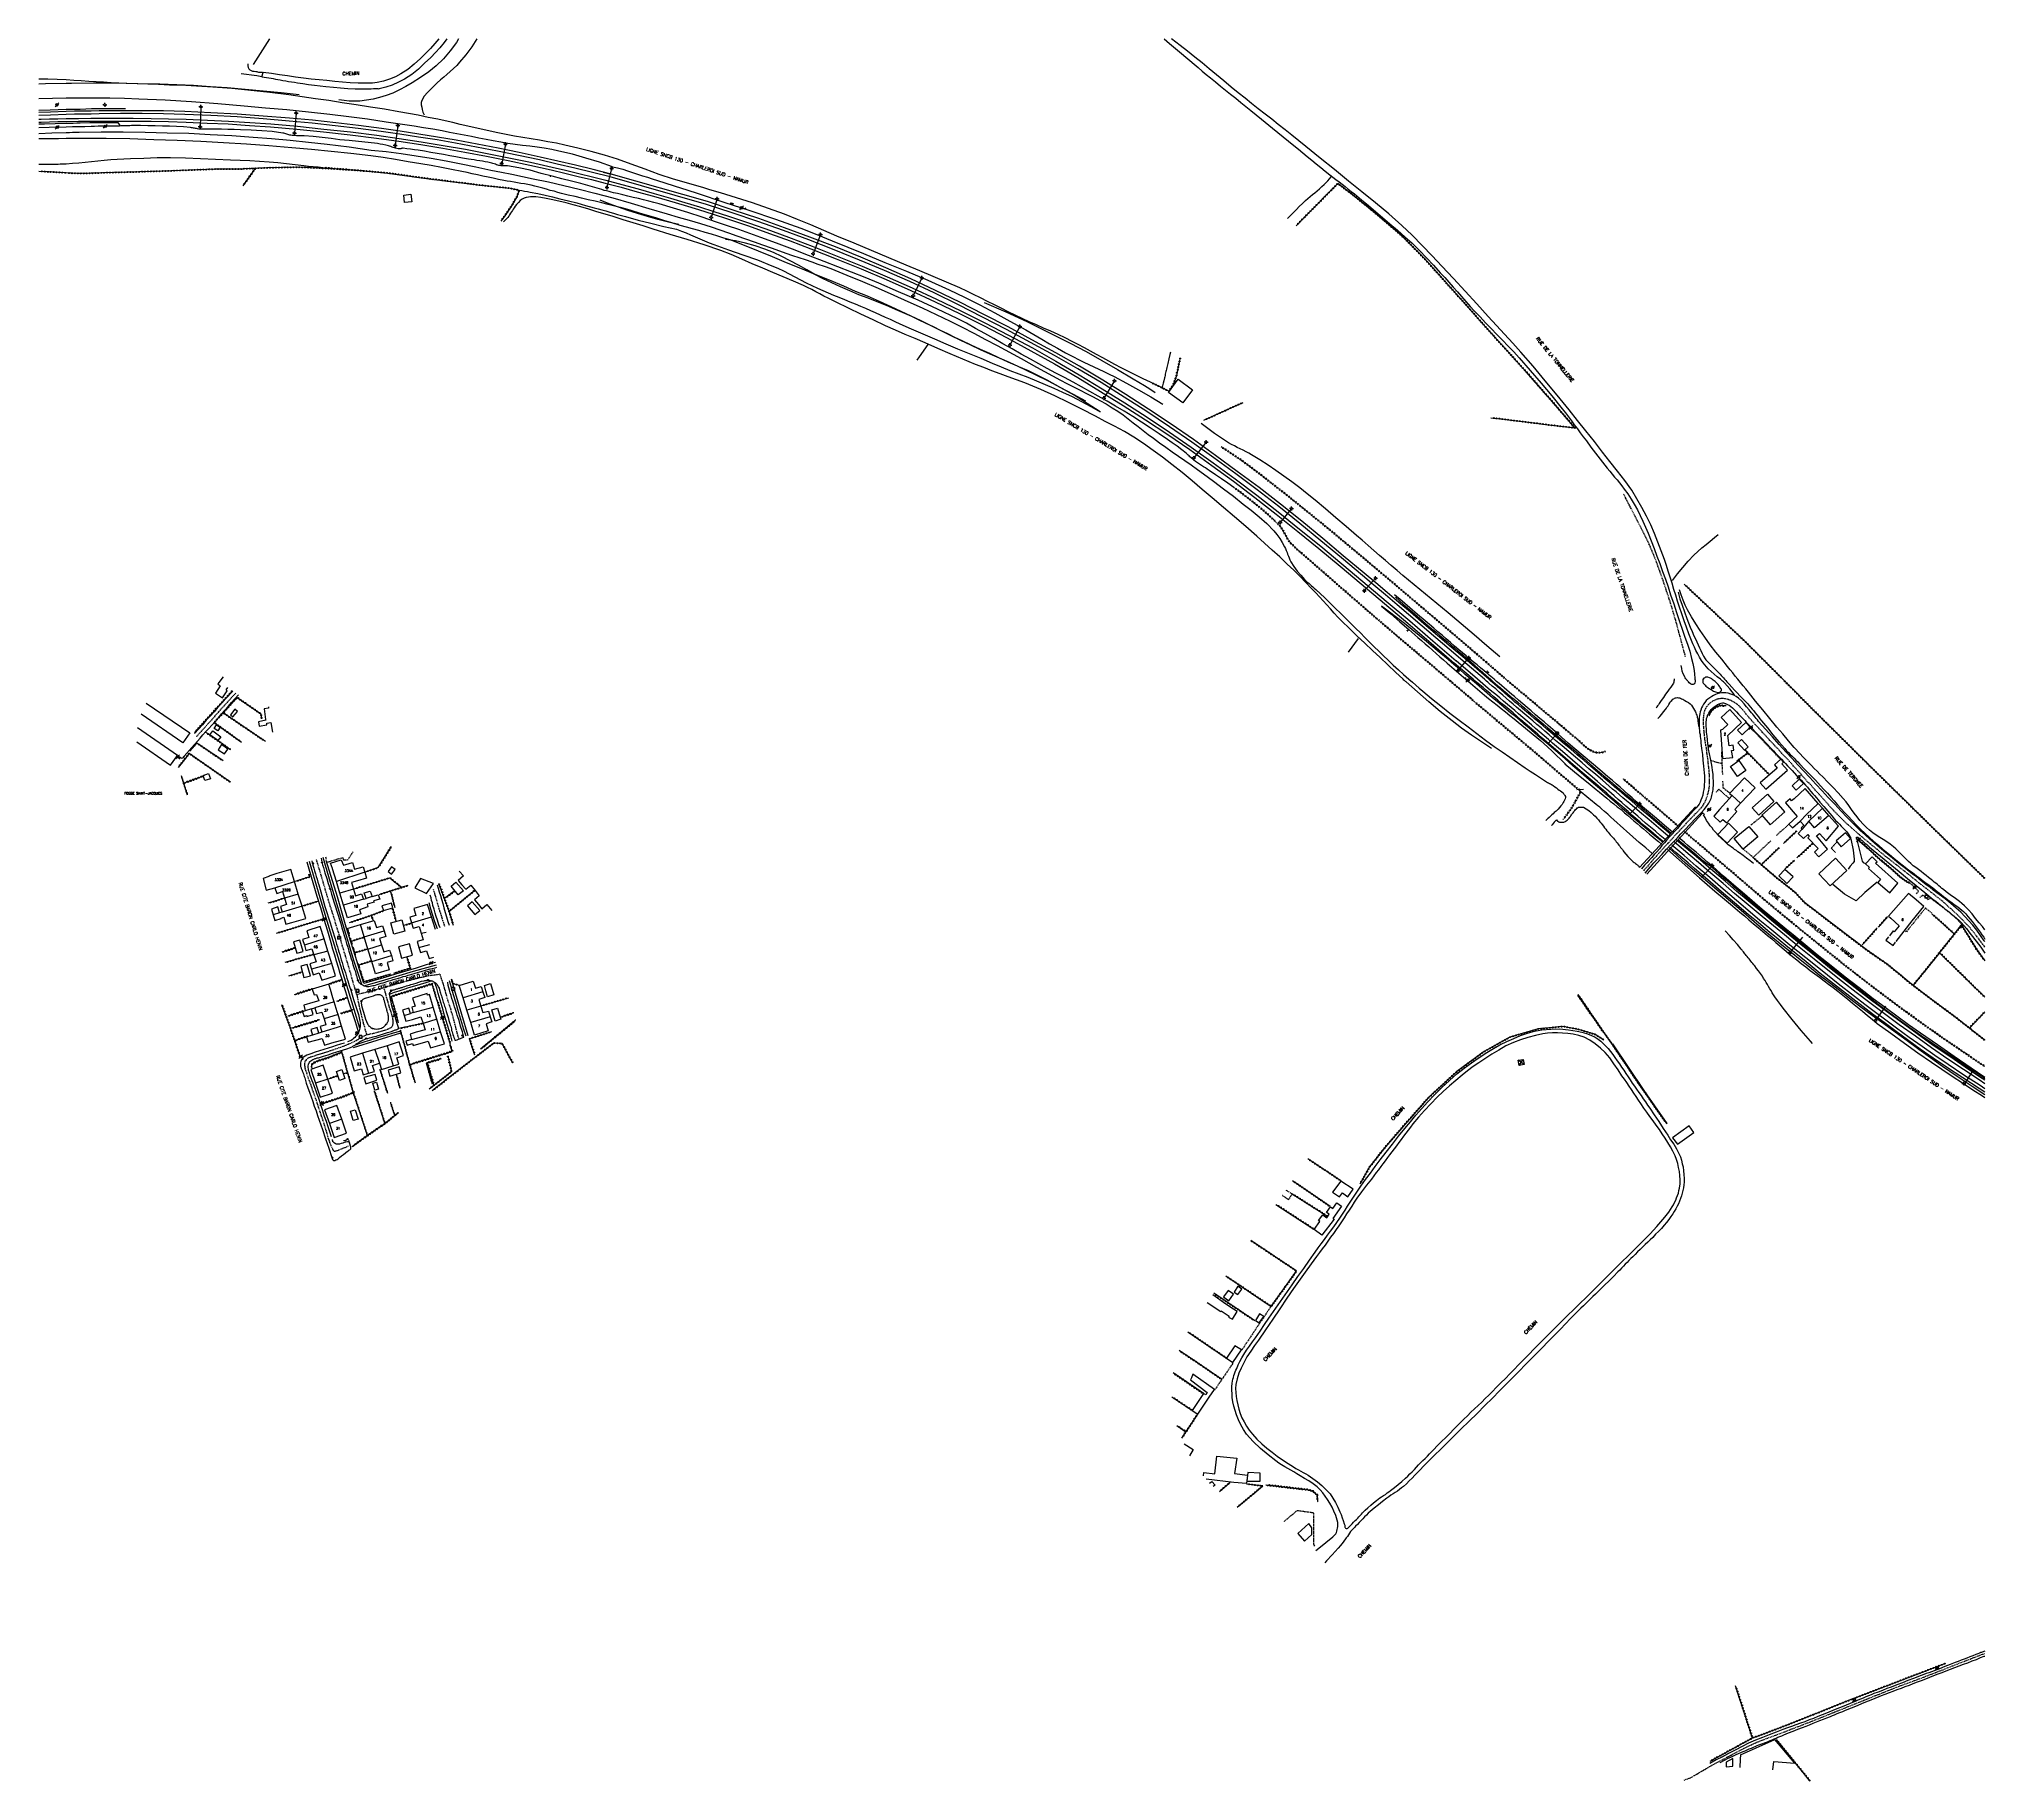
# Model space of a CAD drawing. Header units: millimetres. Extents: x 164000 to 165000, y 124105 to 125000.
import ezdxf
from ezdxf.enums import TextEntityAlignment as Align

# ---------------------------------------------------------------- set-up
doc = ezdxf.new("R2010")
doc.units = ezdxf.units.MM
doc.linetypes.add('DASHED', pattern=[0.75, 0.5, -0.25])
doc.layers.get('0').update_dxf_attribs({"linetype": 'CONTINUOUS'})
for name, color, linetype in [('W0001', 6, 'DASHED'), ('W0008', 7, 'CONTINUOUS'), ('W0014', 7, 'CONTINUOUS'), ('W0017', 7, 'CONTINUOUS'), ('W0070', 7, 'DASHED'), ('W0071', 7, 'CONTINUOUS'), ('W0101', 7, 'CONTINUOUS'), ('W0104', 1, 'CONTINUOUS'), ('W0112', 1, 'DASHED'), ('W0120', 7, 'CONTINUOUS'), ('W0211', 2, 'CONTINUOUS'), ('W0214', 2, 'CONTINUOUS'), ('W0220', 5, 'DASHED'), ('W0300', 7, 'CONTINUOUS'), ('W0310', 3, 'CONTINUOUS'), ('W0322', 7, 'CONTINUOUS'), ('W0323', 7, 'CONTINUOUS'), ('W0330', 7, 'CONTINUOUS'), ('W0401', 7, 'CONTINUOUS'), ('W0420', 7, 'CONTINUOUS'), ('W0473', 7, 'CONTINUOUS'), ('W0600', 7, 'CONTINUOUS'), ('W0610', 7, 'CONTINUOUS'), ('W0611', 7, 'CONTINUOUS'), ('W0700', 7, 'CONTINUOUS'), ('W0710', 7, 'CONTINUOUS'), ('W0850', 7, 'CONTINUOUS'), ('W0984', 7, 'CONTINUOUS'), ('W0989', 7, 'CONTINUOUS'), ('W0991', 7, 'CONTINUOUS'), ('W1102', 7, 'CONTINUOUS')]:
    doc.layers.add(name, color=color, linetype=linetype)
doc.styles.get("Standard").update_dxf_attribs({"font": 'romans.shx', "width": 0.85})

# ---------------------------------------------------------------- blocks, each defined once
blk = doc.blocks.new('T473')
for p, q in [((-0.166667, 0.166667), (0.166667, -0.166667)), ((-0.166667, -0.166667), (0.166667, 0.166667)), ((0.500001, 0.500001), (1.000002, 1.000002)), ((-1.000002, -1.000002), (-0.500001, -0.500001))]:
    blk.add_line(p, q)
blk.add_ellipse((0, 0), major_axis=(0.471405, 0.471405), ratio=1, start_param=5.4977871438, end_param=11.780972451)
blk = doc.blocks.new('T610')
for p, q in [((-0.500001, 0), (-1.000002, 0)), ((0, 0.500001), (0, 1.000002)), ((0.500001, 0), (1.000002, 0)), ((0, -0.500001), (0, -1.000002))]:
    blk.add_line(p, q)
blk.add_ellipse((0, 0), major_axis=(-0.353554, 0.353554), ratio=1, start_param=3.926990817, end_param=10.2101761242)
blk = doc.blocks.new('T850')
for p, q in [((-0.2, -0.1), (0, 0.3)), ((0, 0.3), (0.2, -0.1)), ((-0.2, -0.1), (0.2, -0.1))]:
    blk.add_line(p, q)
for major_axis in [(-0.106, 0.106), (-0.0354, 0.0354), (-0.0236, 0.0236)]:
    blk.add_ellipse((0, 0), major_axis=major_axis, ratio=1, start_param=3.926991, end_param=10.210176)
blk = doc.blocks.new('T420')
for p, q in [((0.7, 0.7), (-0.8, 0.7)), ((-0.8, 0.7), (-0.8, -0.8)), ((0.7, 0.7), (0.7, -0.8)), ((0.7, -0.8), (-0.8, -0.8))]:
    blk.add_line(p, q)
blk.add_ellipse((0, 0), major_axis=(-0.53, 0.53), ratio=1, start_param=3.926991, end_param=10.210176)
blk = doc.blocks.new('T401')
for p, q in [((-0.3, 0.3), (0, 0.3)), ((-0.3, -0.25), (-0.3, 0.3)), ((-0.3, 0.15), (0, 0.15)), ((-0.3, 0), (0, 0)), ((0, 0.3), (0, -0.25)), ((-0.3, -0.15), (0, -0.15)), ((-0.3, -0.25), (-0.3, -0.3)), ((-0.3, -0.3), (0, -0.3)), ((0, -0.3), (0, -0.25))]:
    blk.add_line(p, q)
blk = doc.blocks.new('t323o')
at = {"color": 0, "linetype": 'Continuous'}
for radius in [0.25, 0.15]:
    blk.add_circle((0, 0), radius, dxfattribs=at)
blk = doc.blocks.new('t310o')
at = {"color": 0, "linetype": 'Continuous'}
for centre, start, end in [((-0.5, 0.4), 216.8699, 323.1304), ((0.5, -0.4), 36.8699, 143.1303)]:
    blk.add_arc(centre, 0.625, start, end, dxfattribs=at)
blk = doc.blocks.new('t220o')
at = {"color": 0, "linetype": 'Continuous'}
for p, q in [((-0.25, 0.25), (0.25, 0.25)), ((-0.25, -0.25), (0.25, -0.25))]:
    blk.add_line(p, q, dxfattribs=at)
blk = doc.blocks.new('t322o')
at = {"color": 0, "linetype": 'Continuous'}
for radius in [0.25, 0.15]:
    blk.add_circle((0, 0), radius, dxfattribs=at)

msp = doc.modelspace()

# ---------------------------------------------------------------- linework, layer by layer
at = {"layer": 'W0001'}
for points in [[(164101.2, 124663.9), (164098.4, 124661), (164095.4, 124657.6), (164092.3, 124654.2), (164089.3, 124650.8), (164087.2, 124648.5), (164085.1, 124646.1), (164083, 124643.8), (164080.9, 124641.5)], [(164880, 124649.9), (164879.1, 124650.9), (164878.2, 124652), (164877.3, 124653.1), (164876.5, 124654.2), (164875.6, 124655.3), (164874.6, 124656.4), (164873.6, 124657.4), (164872.5, 124658.2), (164871.1, 124659.2), (164869.6, 124660), (164868, 124660.6), (164866.3, 124661), (164865, 124661.1), (164863.6, 124661), (164862.4, 124660.7), (164861.1, 124660.2), (164860, 124659.7), (164858.9, 124658.9), (164857.9, 124658), (164857.1, 124657), (164856.4, 124655.9), (164855.9, 124654.7), (164855.6, 124653.5), (164855.4, 124652.3), (164855.2, 124650.1), (164855.2, 124648), (164855.4, 124645.8), (164855.6, 124643.7), (164855.7, 124642.4), (164855.9, 124641.1), (164856, 124639.7), (164856.2, 124638.4), (164856.5, 124637.1), (164856.7, 124635.8), (164856.9, 124634.5), (164857, 124633.2), (164857.4, 124630.6), (164857.7, 124628), (164858, 124625.4), (164858.2, 124622.8), (164858.3, 124620.6), (164858.3, 124618.5), (164858.3, 124616.3), (164858, 124614.2), (164857.7, 124612.6), (164857.2, 124611), (164856.7, 124609.5), (164856.1, 124608), (164855.5, 124607.1), (164855, 124606.1), (164854.3, 124605.2), (164853.6, 124604.4), (164851.2, 124601.8), (164848.8, 124599.3), (164846.4, 124596.8), (164844.1, 124594.3), (164841.7, 124591.8), (164839.4, 124589.2), (164837.1, 124586.7), (164834.8, 124584.2), (164833.6, 124582.9), (164832.4, 124581.6), (164831.2, 124580.2), (164830.1, 124578.9), (164828.9, 124577.5), (164824.5, 124572.5)], [(165000, 124533.4), (164998.5, 124535.4), (164996, 124538.7), (164993.5, 124541.9), (164990.8, 124545), (164988.4, 124547.5), (164985.9, 124550), (164983.4, 124552.3), (164980.8, 124554.6), (164978.9, 124556.3), (164976.9, 124558), (164974.8, 124559.6), (164972.8, 124561.2), (164970.7, 124562.8), (164968.7, 124564.4), (164966.6, 124566), (164964.6, 124567.6), (164959.4, 124571.8), (164954.2, 124575.9), (164949, 124580), (164943.8, 124584.2), (164939.7, 124587.6), (164935.5, 124591.1), (164931.5, 124594.6), (164927.5, 124598.2), (164923.6, 124602.2), (164919.9, 124606.2), (164916.2, 124610.4), (164912.5, 124614.5), (164910.3, 124616.9), (164908.1, 124619.2), (164906, 124621.6), (164903.9, 124624), (164901.7, 124626.4), (164899.6, 124628.8), (164897.4, 124631.1), (164895.2, 124633.5), (164893.3, 124635.6), (164891.4, 124637.6), (164889.5, 124639.6), (164887.6, 124641.7), (164885.7, 124643.7), (164883.8, 124645.8), (164881.9, 124647.8), (164880, 124649.9)], [(164163.4, 124508.9), (164162.3, 124512.5), (164161.2, 124516.2), (164160.2, 124519.8), (164159.1, 124523.5), (164157.5, 124528.9), (164155.9, 124534.3), (164154.3, 124539.8), (164152.6, 124545.2), (164152, 124547.4), (164151.3, 124549.6), (164150.6, 124551.8), (164149.9, 124553.9), (164149.2, 124556.1), (164148.6, 124558.3), (164147.9, 124560.5), (164142.6, 124578.5)], [(164208.6, 124544), (164208, 124545.8), (164207.6, 124547), (164207.2, 124548.2), (164206.8, 124549.5), (164206.5, 124550.7), (164206.1, 124551.9), (164205.7, 124553.1), (164205.4, 124554.3), (164205, 124555.5), (164204.5, 124557.4), (164203.9, 124559.2), (164203.4, 124561), (164202.8, 124562.9)], [(164177.3, 124512.6), (164163.4, 124508.9)], [(164168.4, 124488.4), (164170.3, 124488.8), (164172.2, 124489.2), (164174, 124489.7), (164175.9, 124490.2), (164177.1, 124490.6), (164178.3, 124490.9), (164179.5, 124491.3), (164180.6, 124491.9), (164181, 124492.1), (164181.3, 124492.4), (164181.5, 124492.7), (164181.7, 124493), (164181.8, 124493.2), (164181.9, 124493.4), (164181.9, 124493.6), (164182, 124493.9), (164182, 124494.1), (164182, 124494.3), (164182, 124494.5), (164182, 124494.7), (164182, 124495.3), (164182, 124495.8), (164181.9, 124496.4), (164181.8, 124497), (164181.6, 124497.9), (164181.3, 124498.8), (164181.1, 124499.6), (164180.8, 124500.5), (164180.5, 124501.4), (164180.2, 124502.2), (164180, 124503.1), (164179.7, 124504), (164179.4, 124505.1), (164179.1, 124506.1), (164178.8, 124507.2), (164178.5, 124508.3), (164178.2, 124509.4), (164177.9, 124510.5), (164177.6, 124511.5), (164177.3, 124512.6)], [(164206.1, 124519.4), (164204.3, 124519.1), (164204.3, 124519.1), (164200.1, 124518.6), (164198.2, 124518.1), (164196.3, 124517.7), (164194.5, 124517.3), (164192.6, 124516.8), (164190.7, 124516.3), (164189, 124515.9), (164187.4, 124515.4), (164185.7, 124514.9), (164184, 124514.5), (164182.3, 124514), (164180.7, 124513.5), (164179, 124513.1), (164177.3, 124512.6)], [(164215.7, 124486.5), (164215, 124489.2), (164214.3, 124491.9), (164213.6, 124494.6), (164212.9, 124497.3), (164212.5, 124498.8), (164212, 124500.2), (164211.6, 124501.7), (164211.1, 124503.1), (164210.7, 124504.5), (164210.2, 124506), (164209.8, 124507.4), (164209.4, 124508.9), (164209.1, 124509.8), (164208.9, 124510.7), (164208.6, 124511.6), (164208.4, 124512.4), (164208.1, 124513.3), (164207.9, 124514.2), (164207.6, 124515.1), (164207.3, 124516), (164207.1, 124516.6), (164206.9, 124517.1), (164206.7, 124517.7), (164206.5, 124518.2), (164206.3, 124518.8), (164206.1, 124519.4), (164206.1, 124519.4), (164206.1, 124519.4)], [(164163.4, 124508.9), (164163.8, 124506.7), (164164.2, 124504.6), (164164.7, 124502.4), (164165.2, 124500.3), (164165.9, 124497.3), (164166.7, 124494.3), (164167.5, 124491.4), (164168.4, 124488.4)], [(164168.4, 124488.4), (164166.4, 124487.2), (164164.3, 124486), (164162.2, 124484.9), (164160.1, 124483.9), (164157.5, 124482.8), (164154.9, 124481.8), (164152.3, 124480.9), (164149.7, 124480), (164148.5, 124479.6), (164147.3, 124479.2), (164146.2, 124478.9), (164145, 124478.5), (164143.8, 124478.2), (164142.6, 124477.8), (164141.5, 124477.4), (164140.3, 124477), (164139.8, 124476.9), (164139.2, 124476.7), (164138.7, 124476.5), (164138.2, 124476.2), (164137.7, 124475.8), (164137.3, 124475.4), (164136.9, 124474.9), (164136.6, 124474.3), (164136.4, 124473.8), (164136.4, 124473.4), (164136.4, 124473), (164136.5, 124472.5), (164136.6, 124471.9), (164136.7, 124471.3), (164136.9, 124470.7), (164137, 124470.1), (164137.5, 124468.7), (164138, 124467.3), (164138.4, 124465.9), (164139, 124464.5), (164139.5, 124463.1), (164140, 124461.6), (164140.5, 124460.2), (164141, 124458.8), (164142.4, 124454.8), (164143.7, 124450.7), (164145.1, 124446.7), (164146.4, 124442.7), (164146.9, 124441.1), (164147.4, 124439.5), (164147.9, 124437.9), (164148.3, 124436.3), (164148.8, 124434.7), (164149.4, 124433.1), (164150, 124431.5), (164150.7, 124430), (164150.9, 124429.7), (164151.1, 124429.3), (164151.3, 124428.9), (164151.7, 124428.6), (164152, 124428.6), (164152.3, 124428.6), (164152.5, 124428.7), (164152.8, 124428.7), (164153.2, 124428.8), (164153.5, 124428.9), (164153.9, 124429.1), (164154.2, 124429.2), (164155.5, 124429.7), (164156.7, 124430.2), (164158, 124430.7), (164159.3, 124431.3)], [(164898.7, 124130.8), (164900.3, 124131.5), (164901.9, 124132.1), (164903.5, 124132.7), (164905.1, 124133.3), (164906.7, 124133.9), (164908.3, 124134.6), (164909.9, 124135.2), (164911.5, 124135.8), (164917, 124138), (164922.4, 124140.2), (164927.9, 124142.4), (164933.4, 124144.6), (164935.9, 124145.6), (164938.3, 124146.6), (164940.8, 124147.6), (164943.3, 124148.6), (164945.8, 124149.6), (164948.3, 124150.6), (164950.8, 124151.6), (164953.3, 124152.6), (164955.6, 124153.5), (164957.9, 124154.4), (164960.3, 124155.2), (164962.6, 124156.1), (164964.9, 124156.9), (164967.2, 124157.8), (164969.6, 124158.7), (164971.9, 124159.6), (164974.1, 124160.4), (164976.3, 124161.3), (164978.5, 124162.1), (164980.7, 124163), (164982.9, 124163.9), (164985, 124164.7), (164987.2, 124165.6), (164989.4, 124166.4), (164992.4, 124167.6), (164995.3, 124168.7), (164998.3, 124169.9), (165000, 124170.5)], [(164845.4, 124105.4), (164848.9, 124106.7), (164850.7, 124107.7), (164852.5, 124108.8), (164854.3, 124109.8), (164856.1, 124110.9), (164857.9, 124111.9), (164859.7, 124113), (164861.6, 124114), (164866.3, 124116.5), (164871, 124119), (164875.7, 124121.5), (164880.6, 124123.8), (164882.8, 124124.8), (164885.1, 124125.7), (164887.3, 124126.6), (164889.6, 124127.4), (164891.9, 124128.3), (164894.2, 124129.1), (164896.5, 124130), (164898.7, 124130.8)]]:
    msp.add_lwpolyline(points, dxfattribs=at)
at = {"layer": 'W0008'}
for points in [[(164114.6, 124980.6), (164112, 124981), (164109.3, 124981.4), (164106.6, 124981.7), (164104, 124982)], [(164107.4, 124987.2), (164107.4, 124986.8), (164107.4, 124986.1), (164107.6, 124985.4), (164107.9, 124984.7), (164108.3, 124984.1), (164109, 124983.7), (164109.8, 124983.5), (164110.6, 124983.4), (164111.4, 124983.3), (164111.9, 124983.2), (164112.4, 124983.1), (164112.9, 124983), (164113.4, 124983), (164113.8, 124982.9), (164114.3, 124982.9), (164114.8, 124982.9), (164115.3, 124982.8)], [(164114.6, 124980.6), (164115.3, 124982.8)], [(164099.6, 124664.9), (164099.6, 124664.9), (164096, 124661.1), (164094, 124658.8), (164092, 124656.6), (164090, 124654.3), (164088, 124652.1), (164086, 124649.9), (164084, 124647.6), (164082, 124645.4), (164080, 124643.2)], [(164082.8, 124640.8), (164084.3, 124642.5), (164085.8, 124644.1), (164087.3, 124645.7), (164088.8, 124647.4), (164090.5, 124649.3), (164092.2, 124651.2), (164093.9, 124653.2), (164095.5, 124655.1), (164097.2, 124657), (164098.9, 124659), (164100.6, 124660.9), (164102.5, 124663)], [(165000, 124536.3), (164999.7, 124536.6), (164997.8, 124539.4), (164995.9, 124542.1), (164993.8, 124544.7), (164991.8, 124546.9), (164989.7, 124549.1), (164987.6, 124551.3), (164985.3, 124553.4), (164982.5, 124555.8), (164979.5, 124558.1), (164976.5, 124560.4), (164973.5, 124562.7), (164971.7, 124564.1), (164969.9, 124565.4), (164968.1, 124566.8), (164966.3, 124568.2), (164964.6, 124569.6), (164962.8, 124570.9), (164961, 124572.3), (164959.2, 124573.7), (164955.8, 124576.4), (164952.5, 124579.1), (164949.1, 124581.8), (164945.8, 124584.6), (164943.3, 124586.7), (164940.9, 124588.8), (164938.5, 124591), (164936.1, 124593.2), (164932.7, 124596.6), (164929.3, 124600), (164926, 124603.4), (164922.8, 124606.9), (164919.5, 124610.2), (164916.4, 124613.6), (164913.2, 124617.1), (164910, 124620.5), (164907, 124623.7), (164903.9, 124627), (164900.9, 124630.3), (164897.9, 124633.6), (164894.3, 124637.5), (164890.8, 124641.4), (164887.2, 124645.3), (164883.7, 124649.3), (164883.1, 124650.1), (164882.5, 124650.8), (164881.9, 124651.6), (164881.3, 124652.3), (164880.7, 124653.1), (164880.1, 124653.8), (164879.4, 124654.6), (164878.8, 124655.3), (164877.5, 124656.8), (164876.3, 124658.4), (164874.9, 124659.9), (164873.4, 124661.2), (164872.2, 124662.1), (164870.9, 124662.8), (164869.5, 124663.4), (164868, 124663.8), (164866.9, 124664), (164865.8, 124664), (164864.7, 124664), (164863.6, 124663.8), (164862.5, 124663.5), (164861.5, 124663.2), (164860.6, 124662.7), (164859.7, 124662.2), (164858.7, 124661.5), (164857.7, 124660.8), (164856.8, 124660), (164856, 124659.1), (164855.4, 124658.2), (164854.9, 124657.2), (164854.4, 124656.3), (164854, 124655.2), (164853.7, 124654.3), (164853.5, 124653.3), (164853.4, 124652.3), (164853.2, 124651.3), (164853.2, 124650.2), (164853.1, 124649.1), (164853.1, 124647.9), (164853.2, 124646.8), (164853.2, 124645.7), (164853.3, 124644.7), (164853.4, 124643.6), (164853.6, 124642.6), (164853.7, 124641.6), (164853.8, 124640.5), (164854, 124639.5), (164854.1, 124638.4), (164854.4, 124635.4), (164854.8, 124632.4), (164855.1, 124629.4), (164855.4, 124626.4), (164855.6, 124624.7), (164855.7, 124623), (164855.9, 124621.3), (164855.9, 124619.6), (164855.9, 124618.3), (164855.8, 124617), (164855.7, 124615.6), (164855.5, 124614.3), (164855.2, 124612.9), (164855, 124611.5), (164854.6, 124610.1), (164854.1, 124608.8), (164853.6, 124607.8), (164853.1, 124606.8), (164852.4, 124605.9), (164851.7, 124605)], [(164854.3, 124602.5), (164855.7, 124604), (164857, 124605.6), (164858.1, 124607.3), (164859, 124609.1), (164859.3, 124609.8), (164859.5, 124610.5), (164859.7, 124611.2), (164859.9, 124612), (164860.1, 124612.7), (164860.2, 124613.5), (164860.3, 124614.2), (164860.4, 124614.9), (164860.5, 124616.8), (164860.5, 124618.6), (164860.4, 124620.4), (164860.3, 124622.3), (164860.1, 124624.1), (164859.8, 124625.9), (164859.5, 124627.7), (164859.2, 124629.5), (164859, 124630.3), (164858.8, 124631.1), (164858.7, 124631.9), (164858.5, 124632.7), (164858.3, 124633.5), (164858.2, 124634.3), (164858, 124635.1), (164857.9, 124635.9), (164857.6, 124637.9), (164857.4, 124639.8), (164857.2, 124641.8), (164857, 124643.8), (164856.9, 124645.4), (164856.8, 124647), (164856.7, 124648.7), (164856.9, 124650.3), (164857, 124650.8), (164857.1, 124651.2), (164857.2, 124651.6), (164857.4, 124652), (164857.5, 124652.5), (164857.7, 124652.9), (164857.9, 124653.3), (164858.1, 124653.6), (164858.7, 124654.5), (164859.4, 124655.4), (164860.1, 124656.1), (164860.9, 124656.8), (164861.7, 124657.4), (164862.6, 124658), (164863.5, 124658.4), (164864.5, 124658.7), (164865.1, 124658.8), (164865.6, 124658.8), (164866.2, 124658.7), (164866.7, 124658.5), (164867.7, 124658.1), (164868.6, 124657.6), (164869.5, 124657), (164870.3, 124656.3), (164871.4, 124655.3), (164872.4, 124654.3), (164873.4, 124653.1), (164874.4, 124652), (164875.1, 124651.3), (164875.9, 124650.5), (164876.6, 124649.8), (164877.3, 124649), (164878, 124648.2), (164878.7, 124647.5), (164879.5, 124646.7), (164880.2, 124645.9), (164882.7, 124643.3), (164885.2, 124640.7), (164887.7, 124638), (164890.2, 124635.4), (164891.3, 124634.3), (164892.3, 124633.2), (164893.3, 124632.1), (164894.4, 124631), (164895.4, 124629.9), (164896.5, 124628.8), (164897.5, 124627.7), (164898.6, 124626.6), (164900.9, 124624.1), (164903.2, 124621.6), (164905.5, 124619.1), (164907.8, 124616.5), (164908.8, 124615.5), (164909.7, 124614.4), (164910.6, 124613.3), (164911.5, 124612.2), (164912.5, 124611.2), (164913.4, 124610.1), (164914.3, 124609), (164915.2, 124607.9), (164917.2, 124605.6), (164919.3, 124603.2), (164921.3, 124600.8), (164923.3, 124598.5), (164924.2, 124597.5), (164925.2, 124596.5), (164926.1, 124595.6), (164927, 124594.7), (164928, 124593.7), (164928.8, 124592.7), (164929.7, 124591.6), (164930.5, 124590.5), (164930.7, 124590.2), (164930.9, 124589.8), (164931, 124589.4), (164931.1, 124589)], [(164851.7, 124605), (164850.3, 124603.5), (164848.9, 124602.1), (164847.5, 124600.5), (164846.1, 124599), (164844.8, 124597.5), (164843.4, 124596), (164842.1, 124594.4), (164840.7, 124592.9), (164839.3, 124591.4), (164838, 124590), (164836.6, 124588.5), (164835.3, 124587), (164834, 124585.5), (164832.7, 124583.9), (164831.4, 124582.4), (164830, 124580.9), (164828.8, 124579.5), (164827.5, 124578.1), (164826.3, 124576.7), (164825, 124575.4), (164823.5, 124573.6), (164823.5, 124573.6)], [(164851.9, 124600.1), (164854.3, 124602.5)], [(164825.5, 124571.4), (164825.5, 124571.4), (164828.1, 124574.6), (164829.9, 124576.6), (164831.7, 124578.6), (164834.1, 124581.1), (164836.4, 124583.7), (164838.8, 124586.2), (164841.1, 124588.7), (164842.5, 124590.2), (164843.8, 124591.6), (164845.2, 124593), (164846.5, 124594.4), (164847.9, 124595.8), (164849.3, 124597.2), (164850.6, 124598.7), (164851.9, 124600.1)], [(164934.1, 124588.9), (164934, 124589.1), (164933.9, 124589.4), (164934, 124589.6), (164934.1, 124589.8), (164934.2, 124589.8), (164934.4, 124589.8), (164934.5, 124589.8), (164934.5, 124589.8), (164934.7, 124589.8), (164934.8, 124589.7), (164934.9, 124589.6), (164935, 124589.5), (164935.4, 124589.3), (164935.7, 124589.1), (164936, 124588.8), (164936.3, 124588.5), (164936.9, 124588.1), (164937.4, 124587.6), (164938, 124587.1), (164938.5, 124586.6), (164939.1, 124586.2), (164939.6, 124585.7), (164940.2, 124585.2), (164940.7, 124584.8), (164944.5, 124581.6), (164948.3, 124578.5), (164952.1, 124575.3), (164955.9, 124572.2), (164960.3, 124568.6), (164964.7, 124565), (164969.1, 124561.4), (164973.5, 124557.8), (164974.7, 124556.9), (164975.9, 124555.9), (164977.1, 124555), (164978.3, 124554.1), (164979.4, 124553.1), (164980.6, 124552.2), (164981.8, 124551.3), (164982.9, 124550.3), (164984.2, 124549.3), (164985.4, 124548.2), (164986.7, 124547.1), (164987.8, 124546), (164989.2, 124544.5), (164990.5, 124542.9), (164991.8, 124541.3), (164993, 124539.7), (164995.5, 124536.5), (164997.9, 124533.3), (165000, 124530.3)], [(164145, 124579.1), (164145, 124579.1), (164145.4, 124577.1), (164145.8, 124575.7), (164146.2, 124574.3), (164146.6, 124572.9), (164147, 124571.5), (164147.9, 124568.7), (164148.7, 124566), (164149.6, 124563.3), (164150.4, 124560.5), (164151.1, 124558.4), (164151.7, 124556.2), (164152.4, 124554.1), (164153.1, 124551.9), (164153.7, 124549.8), (164154.4, 124547.6), (164155.1, 124545.5), (164155.7, 124543.3), (164156.3, 124541.3), (164156.9, 124539.3), (164157.5, 124537.3), (164158.1, 124535.3), (164158.7, 124533.3), (164159.3, 124531.3), (164159.9, 124529.3), (164160.5, 124527.3), (164160.9, 124526.2), (164161.2, 124525.1), (164161.5, 124524), (164161.9, 124522.9), (164162.2, 124521.8), (164162.6, 124520.8), (164162.9, 124519.7), (164163.2, 124518.6), (164163.3, 124518.3), (164163.4, 124517.9), (164163.5, 124517.6), (164163.5, 124517.3), (164163.6, 124517), (164163.7, 124516.7), (164163.8, 124516.4), (164164, 124516.1), (164164.3, 124515.6), (164164.6, 124515.2), (164165.1, 124514.8), (164165.5, 124514.4), (164166, 124514.1), (164166.6, 124513.8), (164167.1, 124513.5), (164167.7, 124513.4), (164168.4, 124513.2), (164169, 124513.2), (164169.6, 124513.2), (164170.3, 124513.3), (164170.9, 124513.4), (164171.6, 124513.6), (164172.3, 124513.7), (164172.9, 124513.9), (164173.9, 124514.2), (164174.9, 124514.5), (164175.9, 124514.8), (164176.9, 124515.1), (164177.9, 124515.4), (164178.8, 124515.7), (164179.8, 124516), (164180.8, 124516.3), (164182.1, 124516.7), (164183.4, 124517.1), (164184.7, 124517.4), (164186, 124517.8), (164187.2, 124518.2), (164188.5, 124518.5), (164189.8, 124518.9), (164191.1, 124519.3), (164193.4, 124520), (164195.7, 124520.7), (164198.1, 124521.4), (164200.4, 124522.1), (164202, 124522.4), (164203.6, 124522.8), (164204.5, 124523)], [(164204.7, 124565.4), (164205.2, 124563.6), (164205.7, 124561.7), (164206.3, 124559.9), (164206.8, 124558), (164207.5, 124555.7), (164208.1, 124553.5), (164208.8, 124551.2), (164209.5, 124549), (164210.2, 124546.6), (164210.9, 124544.7)], [(164206.2, 124543.2), (164205.5, 124544.8), (164204.8, 124547.2), (164204.2, 124549.1), (164203.6, 124550.9), (164203.1, 124552.8), (164202.5, 124554.7), (164202.2, 124556.1), (164201.8, 124557.4), (164201.5, 124558.7), (164201.1, 124560.1)], [(164157, 124484.1), (164154.9, 124483.5), (164152.8, 124482.9), (164150.8, 124482.2), (164148.7, 124481.5), (164146.4, 124480.8), (164144.1, 124480.1), (164141.9, 124479.4), (164139.7, 124478.5), (164138.7, 124478.2), (164137.7, 124477.8), (164136.8, 124477.4), (164135.9, 124476.8), (164135.5, 124476.4), (164135.2, 124476), (164135, 124475.5), (164134.7, 124475.1), (164134.6, 124474.6), (164134.4, 124474), (164134.4, 124473.5), (164134.4, 124473), (164134.4, 124472.5), (164134.5, 124472.1), (164134.6, 124471.7), (164134.7, 124471.3), (164134.8, 124471), (164135, 124470.7), (164135.1, 124470.4), (164135.2, 124470.1), (164135.3, 124469.8), (164135.4, 124469.5), (164135.6, 124469.2), (164135.7, 124468.9), (164135.9, 124468.3), (164136.1, 124467.6), (164136.3, 124466.9), (164136.6, 124466.2), (164136.8, 124465.6), (164137, 124464.9), (164137.2, 124464.2), (164137.4, 124463.5), (164138.2, 124461.1), (164139.1, 124458.8), (164139.9, 124456.4), (164140.7, 124454), (164141.5, 124451.6), (164142.4, 124449.3), (164143.2, 124446.9), (164144, 124444.5), (164145.7, 124439.7), (164147.3, 124434.9), (164149, 124430), (164150.6, 124425.2), (164150.6, 124425.1), (164150.7, 124424.9), (164150.7, 124424.8), (164150.7, 124424.7), (164150.7, 124424.6), (164150.8, 124424.5), (164150.8, 124424.4), (164150.9, 124424.2), (164151, 124424.1), (164151.1, 124424), (164151.2, 124423.9), (164151.4, 124423.8), (164151.5, 124423.8), (164151.7, 124423.8), (164151.8, 124423.8), (164151.9, 124423.8), (164152.2, 124423.8), (164152.4, 124423.9), (164152.6, 124424), (164152.8, 124424.1), (164153.2, 124424.3), (164153.7, 124424.6), (164154.1, 124425), (164154.5, 124425.3), (164155.5, 124426.1), (164156.6, 124426.9), (164157.6, 124427.7), (164158.6, 124428.5), (164159, 124428.7), (164159.3, 124429), (164159.7, 124429.2), (164160, 124429.5), (164160.1, 124429.6), (164160.2, 124429.7), (164160.2, 124429.8), (164160.3, 124429.9), (164160.3, 124429.9), (164160.3, 124430), (164160.3, 124430), (164160.3, 124430), (164160.3, 124430.1), (164160.3, 124430.1), (164160.3, 124430.2), (164160.3, 124430.2), (164160.3, 124430.4), (164160.3, 124430.5), (164160.3, 124430.6), (164160.2, 124430.8), (164160.2, 124430.9), (164160.2, 124431), (164160.2, 124431.1), (164160.1, 124431.1), (164160.1, 124431.2), (164160.1, 124431.3), (164160, 124431.4), (164160, 124431.5), (164160, 124431.6), (164160, 124431.7), (164159.9, 124431.7), (164159.9, 124431.8), (164159.9, 124431.9), (164159.9, 124432), (164159.8, 124432.1), (164159.8, 124432.2), (164159.7, 124432.6), (164159.5, 124433.1), (164159.4, 124433.6), (164159.2, 124434)], [(164159.3, 124433.6), (164158.5, 124433.3), (164157.7, 124433.1), (164156.9, 124432.9), (164156.1, 124432.6), (164155.3, 124432.4), (164154.5, 124432.2), (164153.7, 124432.1), (164152.9, 124432.1), (164152.7, 124432.2), (164152.5, 124432.3), (164152.4, 124432.4), (164152.2, 124432.5), (164152, 124432.6), (164151.8, 124432.7), (164151.6, 124432.9), (164151.5, 124433), (164151.3, 124433.1), (164151.2, 124433.3), (164151.1, 124433.4), (164151, 124433.6), (164151, 124433.8), (164150.9, 124434), (164150.8, 124434.3), (164150.8, 124434.5)], [(165000, 124171.7), (164999.4, 124171.5), (164998.2, 124171)], [(164998.2, 124171), (164997.8, 124170.9), (164997.5, 124170.7), (164997.1, 124170.6), (164996.8, 124170.5), (164995.3, 124169.9), (164993.8, 124169.3), (164992.3, 124168.7), (164990.8, 124168.1), (164989.3, 124167.6), (164987.8, 124167), (164986.3, 124166.4), (164984.8, 124165.8), (164982.1, 124164.7), (164979.4, 124163.7), (164976.6, 124162.6), (164973.9, 124161.5), (164972.6, 124161), (164971.2, 124160.5), (164969.9, 124160.1), (164968.6, 124159.6), (164967.3, 124159.1), (164965.9, 124158.6), (164964.6, 124158.1), (164963.3, 124157.6), (164960.4, 124156.5), (164957.6, 124155.4), (164954.7, 124154.3), (164951.9, 124153.2), (164949.6, 124152.4), (164947.4, 124151.5), (164945.1, 124150.6), (164942.9, 124149.8), (164941.5, 124149.2), (164940.2, 124148.6), (164938.8, 124148.1), (164937.4, 124147.5), (164936.1, 124146.9), (164934.7, 124146.4), (164933.4, 124145.8), (164932, 124145.2), (164927.5, 124143.4), (164923.1, 124141.6), (164918.6, 124139.8), (164914.1, 124138)], [(164929.2, 124141.6), (164933.6, 124143.4), (164938, 124145.2), (164942.4, 124147), (164946.8, 124148.8), (164948.8, 124149.6), (164950.9, 124150.4), (164952.9, 124151.1), (164955, 124151.9), (164957.1, 124152.7), (164959.1, 124153.4), (164961.2, 124154.2), (164963.2, 124155), (164965.3, 124155.8), (164967.4, 124156.6), (164969.6, 124157.4), (164971.7, 124158.3), (164973.8, 124159.1), (164975.9, 124159.9), (164978, 124160.7), (164980.1, 124161.5), (164982.3, 124162.4), (164984.5, 124163.2), (164986.7, 124164.1), (164989, 124164.9), (164991.2, 124165.7), (164993.4, 124166.6), (164995.6, 124167.4), (164997.8, 124168.3), (164999.6, 124169), (165000, 124169.1)], [(164864, 124114.5), (164864, 124114.5), (164866.1, 124115.6), (164867.8, 124116.4), (164867.8, 124116.4), (164869.8, 124117.4), (164869.8, 124117.4), (164872.2, 124118.5), (164872.2, 124118.5), (164874.6, 124119.6), (164875.7, 124120), (164876.8, 124120.5), (164877.8, 124120.9), (164878.9, 124121.4), (164880, 124121.8), (164881.1, 124122.3), (164882, 124122.7), (164882.9, 124123.1), (164883.9, 124123.5), (164884.9, 124123.9), (164885.8, 124124.2), (164886.8, 124124.6), (164887.7, 124124.9), (164888.7, 124125.3), (164889.7, 124125.7), (164890.7, 124126.1), (164891.7, 124126.5), (164892.7, 124127), (164893.6, 124127.4), (164894.6, 124127.8), (164895.6, 124128.2), (164896.6, 124128.6), (164899.1, 124129.6), (164901.5, 124130.5), (164903.9, 124131.5), (164906.3, 124132.4), (164908.1, 124133.1), (164909.9, 124133.8), (164911.7, 124134.6), (164913.4, 124135.3), (164915.2, 124136), (164917, 124136.7), (164918.8, 124137.4), (164920.6, 124138.1), (164921.6, 124138.5), (164922.7, 124139), (164923.8, 124139.4), (164924.9, 124139.9), (164925.9, 124140.3), (164927, 124140.7), (164928.1, 124141.2), (164929.2, 124141.6)], [(164914.1, 124138), (164911.9, 124137.1), (164909.7, 124136.3), (164907.4, 124135.4), (164905.2, 124134.6), (164902.9, 124133.8), (164900.7, 124133), (164898.5, 124132.2), (164896.2, 124131.3), (164892.7, 124130), (164889.2, 124128.7), (164885.7, 124127.3), (164882.2, 124125.9), (164878.6, 124124.3), (164875.2, 124122.6), (164871.7, 124120.8), (164868.2, 124119), (164865.1, 124117.4), (164861.9, 124115.8), (164858.7, 124113.9)]]:
    msp.add_lwpolyline(points, dxfattribs=at)
msp.add_lwpolyline([(164178.1, 124503.4), (164178.1, 124503.7), (164178, 124504.1), (164177.9, 124504.4), (164177.8, 124504.7), (164177.7, 124505.1), (164177.6, 124505.4), (164177.5, 124505.7), (164177.4, 124506), (164177.3, 124506.5), (164177.2, 124506.9), (164177, 124507.4), (164176.8, 124507.8), (164176.6, 124508.1), (164176.3, 124508.3), (164176, 124508.5), (164175.7, 124508.7), (164175.3, 124508.8), (164175, 124508.9), (164174.7, 124508.9), (164174.4, 124508.9), (164174, 124508.9), (164173.6, 124508.8), (164173.2, 124508.7), (164172.8, 124508.6), (164171.7, 124508.2), (164170.5, 124507.9), (164169.4, 124507.5), (164168.2, 124507.2), (164168, 124507.1), (164167.7, 124507), (164167.4, 124506.9), (164167.1, 124506.8), (164166.8, 124506.6), (164166.5, 124506.5), (164166.2, 124506.2), (164166, 124506), (164165.8, 124505.7), (164165.7, 124505.4), (164165.7, 124505.1), (164165.6, 124504.8), (164165.6, 124504.4), (164165.7, 124504), (164165.7, 124503.6), (164165.8, 124503.3), (164166.1, 124502.1), (164166.4, 124501), (164166.8, 124499.9), (164167.1, 124498.8), (164167.5, 124497.6), (164167.9, 124496.3), (164168.3, 124495.1), (164168.8, 124494), (164169.1, 124493.6), (164169.3, 124493.2), (164169.6, 124492.8), (164170, 124492.5), (164170.5, 124492.1), (164171, 124491.8), (164171.6, 124491.6), (164172.2, 124491.4), (164172.8, 124491.3), (164173.5, 124491.2), (164174.2, 124491.3), (164174.8, 124491.4), (164175.4, 124491.5), (164176, 124491.7), (164176.5, 124492), (164177, 124492.3), (164177.6, 124492.7), (164178.1, 124493.2), (164178.5, 124493.7), (164178.9, 124494.2), (164179, 124494.5), (164179.2, 124494.7), (164179.3, 124495), (164179.4, 124495.2), (164179.5, 124495.5), (164179.6, 124495.8), (164179.7, 124496.1), (164179.7, 124496.3), (164179.7, 124496.9), (164179.7, 124497.4), (164179.6, 124497.9), (164179.5, 124498.4), (164179.4, 124499.1), (164179.2, 124499.7), (164179, 124500.4), (164178.8, 124501), (164178.7, 124501.3), (164178.7, 124501.6), (164178.6, 124501.9), (164178.5, 124502.2), (164178.4, 124502.5), (164178.3, 124502.8), (164178.2, 124503.1)], close=True, dxfattribs=at)
at = {"layer": 'W0014'}
for points in [[(164164.3, 124489.9), (164162.6, 124495), (164160.9, 124500.1), (164159.3, 124505.2), (164157.7, 124510.4), (164156.7, 124513.5), (164155.8, 124516.7), (164154.8, 124519.8), (164153.9, 124522.9), (164153, 124526.1), (164152.1, 124529.2), (164151.1, 124532.4), (164150.2, 124535.5), (164148.4, 124541.5), (164146.6, 124547.5), (164144.8, 124553.5), (164143, 124559.4), (164140.9, 124566.4), (164138.8, 124573.5), (164137.9, 124577)], [(164164.9, 124491.7), (164162, 124501.4), (164155.8, 124521.5), (164149.2, 124543.2), (164143.7, 124561.6), (164139.1, 124577.4)], [(164140.2, 124577.7), (164140.2, 124577.7), (164140.8, 124575.4), (164141.2, 124573.9), (164141.6, 124572.5), (164142.1, 124571.1), (164142.5, 124569.6), (164142.9, 124568.2), (164143.3, 124566.8), (164143.8, 124565.4), (164144.8, 124561.7), (164145.9, 124558), (164147, 124554.3), (164148.1, 124550.7), (164148.7, 124549), (164149.2, 124547.4), (164149.7, 124545.8), (164150.2, 124544.1), (164150.7, 124542.5), (164151.2, 124540.9), (164151.7, 124539.2), (164152.2, 124537.6), (164152.6, 124536.3), (164153, 124534.9), (164153.4, 124533.6), (164153.8, 124532.2), (164154.2, 124530.9), (164154.6, 124529.5), (164155, 124528.2), (164155.4, 124526.8), (164155.8, 124525.5), (164156.2, 124524.1), (164156.6, 124522.8), (164157.1, 124521.5), (164157.5, 124520.1), (164157.9, 124518.8), (164158.3, 124517.4), (164158.7, 124516.1), (164159.4, 124513.7), (164160.2, 124511.3), (164160.9, 124508.9), (164161.6, 124506.5), (164162.5, 124503.9), (164163.4, 124501.3), (164164.2, 124498.7), (164164.8, 124496.1), (164164.9, 124495.4), (164165.1, 124494.6), (164165.1, 124493.9), (164165.1, 124493.2), (164165, 124492.5), (164164.9, 124491.7), (164164.7, 124491), (164164.5, 124490.4), (164164.1, 124489.6), (164163.8, 124488.9), (164163.3, 124488.2), (164162.8, 124487.6), (164162.3, 124487), (164161.7, 124486.4), (164161.1, 124485.9), (164160.4, 124485.4), (164160, 124485.2), (164159.5, 124485), (164159, 124484.8), (164158.6, 124484.7)], [(164165.9, 124514.1), (164161.9, 124526.5), (164156.5, 124544.3), (164151, 124562.5), (164146, 124579.5), (164146, 124579.5)], [(164157.9, 124543.7), (164153.5, 124559.2), (164147.6, 124577.9)], [(164204.8, 124542.8), (164204.8, 124542.8), (164203.4, 124546.4), (164202.4, 124549.6), (164201.4, 124552.9), (164200.5, 124556.1)], [(164166.9, 124514.6), (164162.6, 124528.5), (164157.9, 124543.7)], [(164203.8, 124525.4), (164199, 124524.2), (164193.8, 124522.6), (164188.6, 124521), (164183.2, 124519.4), (164177.7, 124517.8), (164172.3, 124516.2), (164166.9, 124514.6)], [(164204.2, 124524.1), (164192.3, 124520.9), (164177.5, 124516.4), (164167.5, 124513.4)], [(164201.9, 124516), (164198.9, 124515.1), (164195.9, 124514.2), (164193, 124513.3), (164190, 124512.4), (164187.5, 124511.6), (164185, 124510.8), (164182.5, 124510), (164179.9, 124509.1)], [(164184.9, 124491.5), (164184.4, 124493.1), (164183.9, 124494.7), (164183.4, 124496.3), (164183, 124497.9), (164182.5, 124499.5), (164182.1, 124501), (164181.6, 124502.6), (164181.2, 124504.1), (164181, 124505.3), (164180.7, 124506.4), (164180.5, 124507.5), (164180.3, 124508.7), (164180.2, 124508.9), (164180.2, 124509.2), (164180.2, 124509.5), (164180.2, 124509.7), (164180.3, 124509.9), (164180.3, 124510), (164180.4, 124510.1), (164180.5, 124510.2), (164180.6, 124510.3), (164180.7, 124510.4), (164180.8, 124510.5), (164180.9, 124510.6), (164181.1, 124510.8), (164181.3, 124511), (164181.5, 124511.1), (164181.7, 124511.2), (164182.1, 124511.4), (164182.5, 124511.5), (164183, 124511.6), (164183.4, 124511.7), (164183.8, 124511.9), (164184.2, 124512), (164184.6, 124512.1), (164185, 124512.2), (164185.4, 124512.3), (164185.8, 124512.5), (164186.2, 124512.6), (164186.6, 124512.7), (164187.4, 124512.9), (164188.1, 124513.2), (164188.9, 124513.4), (164189.6, 124513.6), (164190.4, 124513.8), (164191.1, 124514.1), (164191.9, 124514.3), (164192.6, 124514.5), (164193.9, 124514.9), (164195.2, 124515.4), (164196.6, 124515.8), (164197.9, 124516.1), (164198.3, 124516.2), (164198.7, 124516.3), (164199.1, 124516.3), (164199.4, 124516.4), (164199.9, 124516.4), (164200.3, 124516.4), (164200.7, 124516.3), (164201.1, 124516.2), (164201.6, 124516.1), (164202, 124516), (164202.4, 124515.8), (164202.8, 124515.6), (164203.2, 124515.4), (164203.5, 124515.2), (164203.8, 124515), (164204.1, 124514.7), (164204.4, 124514.4), (164204.7, 124514.1), (164204.9, 124513.7), (164205.1, 124513.3), (164205.4, 124512.8), (164205.6, 124512.2), (164205.8, 124511.5), (164206, 124510.9), (164206.2, 124510.3), (164206.4, 124509.7), (164206.6, 124509), (164206.8, 124508.4), (164207, 124507.7), (164207.2, 124507.1), (164207.4, 124506.4), (164207.6, 124505.8), (164207.8, 124505.1), (164208, 124504.4), (164208.2, 124503.7), (164208.4, 124503), (164208.7, 124502.3), (164208.9, 124501.6), (164209.1, 124501), (164209.3, 124500.3), (164209.8, 124498.7), (164210.3, 124497.2), (164210.7, 124495.7), (164211.2, 124494.1), (164211.4, 124493.4), (164211.6, 124492.7), (164211.8, 124492), (164212, 124491.3), (164212.1, 124490.6), (164212.3, 124489.9), (164212.5, 124489.2), (164212.7, 124488.5), (164213, 124487.7), (164213.2, 124486.9), (164213.5, 124486.2), (164213.7, 124485.5)], [(164212.4, 124485.1), (164211.6, 124487.8), (164210.8, 124490.5), (164209.9, 124493.3), (164209.1, 124496), (164208.6, 124497.7), (164208.1, 124499.4), (164207.7, 124501), (164207.2, 124502.7), (164206.7, 124504.4), (164206.2, 124506.1), (164205.7, 124507.8), (164205.2, 124509.5), (164204.8, 124510.9), (164204.4, 124512.2), (164204, 124513.6), (164203.5, 124515)], [(164218.4, 124487.1), (164217.6, 124489.9), (164216.7, 124492.8), (164215.9, 124495.6), (164215, 124498.4), (164214.5, 124499.8), (164214.1, 124501.3), (164213.6, 124502.7), (164213.2, 124504.1), (164212.7, 124505.6), (164212.2, 124507), (164211.8, 124508.5), (164211.4, 124509.9), (164211, 124511.2), (164210.6, 124512.4), (164210.3, 124513.7), (164210.2, 124515.4)], [(164219.5, 124487.6), (164218.4, 124491), (164217.4, 124494.5), (164216.3, 124497.9), (164215.3, 124501.3), (164214.2, 124505.1), (164213.1, 124508.9), (164212, 124512.7), (164211, 124516.1)], [(164220.6, 124487.8), (164217.3, 124498.8), (164213.6, 124511.4), (164212, 124516.9)], [(164150.4, 124435.9), (164149.5, 124438.5), (164148.6, 124441.1), (164147.7, 124443.8), (164146.8, 124446.4), (164146.3, 124448.1), (164145.7, 124449.7), (164145.2, 124451.3), (164144.7, 124452.9), (164144.1, 124454.5), (164143.6, 124456.1), (164143, 124457.8), (164142.5, 124459.4), (164142, 124460.7), (164141.4, 124462.1), (164140.9, 124463.4), (164140.4, 124464.7), (164139.9, 124466.1), (164139.4, 124467.4), (164139, 124468.8), (164138.6, 124470.2), (164138.5, 124470.9), (164138.4, 124471.6), (164138.4, 124472.3), (164138.5, 124473), (164138.5, 124473.2), (164138.6, 124473.4), (164138.7, 124473.6), (164138.8, 124473.8), (164138.9, 124474), (164139, 124474.2), (164139.1, 124474.4), (164139.3, 124474.6), (164139.7, 124475), (164140.2, 124475.3), (164140.7, 124475.6), (164141.2, 124475.8), (164141.6, 124476), (164141.9, 124476.1), (164142.3, 124476.2), (164142.6, 124476.3), (164143, 124476.4), (164143.4, 124476.5), (164143.7, 124476.5), (164144.1, 124476.6), (164146.3, 124477.3), (164148.6, 124478.1), (164150.8, 124478.8), (164153.1, 124479.5), (164154.8, 124480), (164156.6, 124480.6), (164158.3, 124481.1), (164160.1, 124481.8), (164160.5, 124482), (164160.9, 124482.2), (164161.3, 124482.4), (164161.7, 124482.7), (164162, 124482.9), (164162.3, 124483), (164162.6, 124483.2), (164162.9, 124483.4), (164163.1, 124483.6), (164163.4, 124483.8), (164163.7, 124484), (164164, 124484.1), (164164.4, 124484.4), (164164.8, 124484.7), (164165.2, 124485), (164165.7, 124485.2), (164166.3, 124485.5), (164166.9, 124485.8), (164167.6, 124486), (164168.2, 124486.2), (164169.1, 124486.5), (164169.9, 124486.7), (164170.8, 124487), (164171.7, 124487.2), (164172.5, 124487.5), (164173.4, 124487.7), (164174.3, 124488), (164175.1, 124488.2), (164177.1, 124488.9), (164179.1, 124489.5), (164181.1, 124490.1), (164183.1, 124490.8), (164183.6, 124490.9), (164184, 124491.1), (164184.5, 124491.3), (164184.9, 124491.5)], [(164185.8, 124489.1), (164161.4, 124481.7)], [(164162.6, 124483.1), (164165.1, 124484), (164167.6, 124484.8), (164170, 124485.6), (164172.5, 124486.4), (164175.8, 124487.4), (164179, 124488.3), (164182.2, 124489.3), (164185.5, 124490.2)], [(164213.7, 124485.5), (164214.3, 124485.6), (164214.9, 124485.8), (164215.6, 124486.1), (164216.2, 124486.3), (164216.7, 124486.5), (164217.3, 124486.7), (164217.8, 124486.9), (164218.4, 124487.1)]]:
    msp.add_lwpolyline(points, dxfattribs=at)
at = {"layer": 'W0017'}
for points in [[(164073.6, 124630.3), (164071.2, 124631.7)], [(164082.8, 124640.8), (164078.5, 124635.9), (164074.6, 124631.5), (164073.6, 124630.3)], [(164854.3, 124602.5), (164854.4, 124602.5), (164854.4, 124602.5), (164854.4, 124602.5), (164854.4, 124602.5), (164854.6, 124602.5), (164854.7, 124602.4), (164854.8, 124602.4), (164855, 124602.3), (164855.1, 124602.2), (164855.2, 124602.1), (164855.2, 124602.1), (164855.3, 124602), (164855.5, 124601.9), (164855.6, 124601.7), (164855.7, 124601.6), (164855.8, 124601.5)], [(164931.1, 124589), (164932.3, 124583.2), (164932.9, 124578.6), (164932.8, 124577.3), (164932.2, 124576.5), (164930.8, 124575), (164929.8, 124573.5)], [(164934.1, 124589.2), (164935.7, 124582.3), (164936.9, 124577.5), (164937.4, 124576.8), (164938.6, 124576.3)], [(164933.8, 124557.1), (164927.9, 124560.6), (164921.8, 124565.5)], [(164944.7, 124566.8), (164938.3, 124561.5), (164933.8, 124557.1)], [(164158.4, 124542.9), (164165.2, 124545)]]:
    msp.add_lwpolyline(points, dxfattribs=at)
at = {"layer": 'W0070'}
for points in [[(164356.9, 124915.2), (164355.4, 124915.7), (164355.4, 124915.5), (164356.9, 124915.1), (164356.9, 124915.2)], [(164363.3, 124912.8), (164362.6, 124913.1), (164362.5, 124912.9), (164363.3, 124912.6), (164363.3, 124912.8)], [(164733.3, 124671.2), (164732.7, 124671.8), (164732.8, 124671.9), (164733.4, 124671.4)], [(164745.1, 124674.5), (164744.3, 124675.1), (164744.1, 124674.9), (164744.9, 124674.3), (164745.1, 124674.5)]]:
    msp.add_lwpolyline(points, close=True, dxfattribs=at)
at = {"layer": 'W0071'}
for points in [[(164205.5, 125000), (164203.5, 124997.6), (164201.3, 124995.1), (164199, 124992.8), (164196, 124989.9), (164192.9, 124987), (164189.6, 124984.3), (164186, 124982), (164183.2, 124980.5), (164180.2, 124979.3), (164177.1, 124978.3), (164173.9, 124977.6)], [(164209.7, 125000), (164208.2, 124998.1), (164206, 124995.5), (164203.8, 124993), (164201.4, 124990.5), (164198.2, 124987.5), (164195, 124984.5), (164191.6, 124981.7), (164187.9, 124979.3), (164184.8, 124977.7), (164181.6, 124976.3), (164178.3, 124975.2), (164174.9, 124974.4)], [(164578.2, 125000), (164580.9, 124997.7), (164585.1, 124994.3), (164587.2, 124992.5), (164589.3, 124990.7), (164591.4, 124988.9), (164593.6, 124987.1), (164595.7, 124985.3), (164597.8, 124983.5), (164599.9, 124981.8), (164602, 124980), (164604.6, 124977.9), (164607.2, 124975.7), (164609.8, 124973.6), (164612.4, 124971.6), (164615, 124969.5), (164617.6, 124967.4), (164620.2, 124965.3), (164622.8, 124963.2), (164628.3, 124958.7), (164633.9, 124954.2), (164639.4, 124949.7), (164644.9, 124945.2), (164647.2, 124943.3), (164649.5, 124941.4), (164651.8, 124939.6), (164654.1, 124937.7), (164656.4, 124935.8), (164658.7, 124933.9), (164661, 124932), (164663.4, 124930.1), (164664.9, 124928.9), (164666.5, 124927.7), (164668.1, 124926.5), (164669.7, 124925.3), (164671.3, 124924.1), (164672.8, 124922.8), (164674.4, 124921.6), (164676, 124920.4), (164679.6, 124917.4), (164683.2, 124914.4), (164686.8, 124911.3), (164690.4, 124908.3), (164694.2, 124905), (164698.1, 124901.7), (164702, 124898.4), (164705.7, 124895), (164709.5, 124891.3), (164713.1, 124887.6), (164716.6, 124883.7), (164720.1, 124879.9), (164722.4, 124877.5), (164724.6, 124875), (164726.8, 124872.5), (164728.9, 124870.1), (164731.1, 124867.6), (164733.3, 124865.1), (164735.5, 124862.6), (164737.7, 124860.2), (164740.6, 124857.2), (164743.4, 124854.2), (164746.3, 124851.2), (164749.2, 124848.2), (164752.1, 124845.2), (164755, 124842.2), (164757.9, 124839.2), (164760.7, 124836.1), (164766.4, 124829.7), (164771.9, 124823.2), (164777.4, 124816.6), (164782.8, 124809.9), (164784.4, 124807.9), (164786, 124805.9), (164787.5, 124803.8), (164789, 124801.7), (164790.6, 124799.7), (164792.1, 124797.6), (164793.6, 124795.5), (164795.2, 124793.5), (164797.5, 124790.3), (164799.9, 124787.2), (164802.3, 124784.1), (164804.7, 124781), (164805.9, 124779.5), (164807.2, 124777.9), (164808.4, 124776.4), (164809.7, 124774.9), (164811, 124773.4), (164812.3, 124771.9), (164813.5, 124770.3), (164814.7, 124768.7), (164816.5, 124766.2), (164818.2, 124763.6), (164819.8, 124760.9), (164821.4, 124758.1), (164822.9, 124755.2), (164824.3, 124752.2), (164825.6, 124749.1), (164826.9, 124746.1), (164828.5, 124742.2), (164830, 124738.2), (164831.4, 124734.3), (164832.9, 124730.4), (164834.3, 124726.4), (164835.8, 124722.4), (164837.2, 124718.4), (164838.5, 124714.4), (164840.1, 124709.8), (164841.6, 124705.3), (164843.1, 124700.7), (164844.6, 124696.2), (164845.8, 124692.6), (164847.1, 124689), (164848.3, 124685.4), (164849.3, 124681.7), (164849.9, 124679.1), (164850.4, 124676.5), (164850.8, 124673.9), (164851, 124671.2), (164851, 124671.1), (164851, 124671.1), (164851, 124671.1), (164851, 124671)], [(164864.1, 124671), (164862.5, 124672.3), (164860.9, 124673.6), (164859.3, 124674.9), (164857.8, 124676.4), (164856.9, 124677.4), (164856, 124678.4), (164855.2, 124679.5), (164854.4, 124680.6), (164853.4, 124682.3), (164852.4, 124684), (164851.5, 124685.7), (164850.7, 124687.5), (164849.9, 124689.2), (164849.2, 124690.9), (164848.6, 124692.6), (164847.9, 124694.3), (164846.7, 124697.7), (164845.5, 124701.1), (164844.3, 124704.6), (164843.1, 124708.1), (164842.1, 124711.1), (164841.2, 124714.2), (164840.2, 124717.2), (164839.3, 124720.3), (164838.3, 124723.4), (164837.3, 124726.5), (164836.3, 124729.5), (164835.3, 124732.5), (164833.7, 124737), (164832, 124741.5), (164830.2, 124745.9), (164828.3, 124750.3), (164826.1, 124754.8), (164823.7, 124759.3), (164821.2, 124763.7), (164818.5, 124768.1), (164815, 124773.1), (164811.2, 124778), (164807.3, 124782.8), (164803.5, 124787.7), (164799.3, 124793.1), (164795, 124798.6), (164790.7, 124804), (164786.3, 124809.4), (164780.2, 124816.9), (164774.1, 124824.3), (164767.8, 124831.8), (164761.5, 124839.1), (164757.4, 124843.7), (164753.2, 124848.3), (164749, 124852.8), (164744.8, 124857.4), (164738.9, 124863.9), (164733, 124870.4), (164727, 124876.9), (164721, 124883.3), (164715.9, 124888.6), (164710.8, 124893.9), (164705.7, 124899.1), (164700.4, 124904.1), (164693.7, 124910.1), (164686.8, 124915.8), (164679.9, 124921.4), (164673, 124927), (164665.7, 124932.9), (164658.4, 124938.8), (164651.1, 124944.7), (164643.8, 124950.5), (164640.4, 124953.3), (164636.9, 124956), (164633.5, 124958.7), (164630.1, 124961.4), (164626.6, 124964.1), (164623.2, 124966.8), (164619.8, 124969.6), (164616.3, 124972.3), (164612.6, 124975.3), (164608.9, 124978.4), (164605.1, 124981.5), (164601.4, 124984.6), (164597.7, 124987.7), (164594, 124990.7), (164590.2, 124993.7), (164586.4, 124996.7), (164582, 125000)], [(164173.9, 124977.6), (164171.5, 124977.3), (164169, 124977.2), (164166.5, 124977.2), (164164.1, 124977.2), (164160, 124977.4), (164156, 124977.7), (164152, 124978.2), (164148, 124978.6), (164144, 124979), (164139.9, 124979.4), (164135.9, 124979.9), (164131.9, 124980.4), (164127.8, 124981), (164123.6, 124981.6), (164119.5, 124982.2), (164115.3, 124982.8)], [(164114.6, 124980.6), (164115.8, 124980.4), (164116.9, 124980.2), (164118.1, 124980), (164119.3, 124979.8), (164120.4, 124979.6), (164121.6, 124979.3), (164122.8, 124979.1), (164123.9, 124979), (164125.4, 124978.7), (164126.9, 124978.5), (164128.3, 124978.2), (164129.8, 124978), (164131.3, 124977.7), (164132.8, 124977.5), (164134.2, 124977.3), (164135.7, 124977.1), (164138.6, 124976.6), (164141.6, 124976.2), (164144.6, 124975.9), (164147.5, 124975.5), (164151.3, 124975.2), (164155, 124974.8), (164158.7, 124974.5), (164162.5, 124974.3), (164163.9, 124974.3), (164165.2, 124974.3), (164166.6, 124974.3), (164168, 124974.3), (164169.3, 124974.4), (164170.7, 124974.4), (164172, 124974.5), (164173.4, 124974.5), (164173.8, 124974.5), (164174.2, 124974.5), (164174.6, 124974.4), (164174.9, 124974.4)], [(164840.3, 124671.3), (164840.3, 124671)], [(164846.5, 124671), (164846.3, 124671.3), (164846, 124671.7), (164845.8, 124672.1), (164845.6, 124672.5), (164845, 124673.8), (164844.5, 124675.2), (164844.2, 124676.6), (164844, 124678.1)], [(164859.9, 124671), (164859.8, 124671), (164859.7, 124671.1), (164859.7, 124671.1), (164859.6, 124671.2), (164859, 124671.5), (164858.4, 124671.8), (164857.7, 124672.1), (164856.9, 124672.1), (164856.4, 124672), (164856, 124671.8), (164855.6, 124671.5), (164855.2, 124671.1), (164855.2, 124671.1), (164855.2, 124671.1), (164855.2, 124671), (164855.1, 124671)], [(164840.3, 124671), (164840.3, 124670.5), (164840.2, 124670), (164840.1, 124669.5), (164839.9, 124669), (164839.3, 124667.9), (164838.6, 124666.9), (164837.8, 124665.9), (164837.1, 124664.9), (164835.9, 124663.3), (164834.8, 124661.7), (164833.7, 124660.1), (164832.6, 124658.5), (164832.2, 124657.9), (164831.8, 124657.4), (164831.4, 124656.8), (164831, 124656.2)], [(164832, 124650.8), (164833, 124651.9), (164834, 124653.1), (164834.9, 124654.2), (164835.9, 124655.4), (164836.4, 124656.1), (164836.8, 124656.8), (164837.2, 124657.4), (164837.6, 124658.1), (164838.1, 124658.8), (164838.5, 124659.5), (164839.1, 124660.1), (164839.7, 124660.7), (164840.1, 124661), (164840.5, 124661.2), (164841, 124661.4), (164841.4, 124661.5), (164842, 124661.6), (164842.5, 124661.5), (164843, 124661.4), (164843.5, 124661.2), (164844.1, 124661), (164844.7, 124660.7), (164845.3, 124660.4), (164845.8, 124660.1), (164846.7, 124659.6), (164847.6, 124659), (164848.5, 124658.4), (164849.2, 124657.6), (164849.8, 124656.9), (164850.3, 124656), (164850.8, 124655.2), (164851.2, 124654.3), (164851.5, 124653.7), (164851.7, 124653.1), (164851.9, 124652.5), (164852.1, 124651.8), (164852.2, 124651.3), (164852.4, 124650.7), (164852.5, 124650.1), (164852.5, 124649.5), (164852.6, 124648.9), (164852.7, 124648.3), (164852.8, 124647.7), (164852.9, 124647.1), (164853, 124646.7), (164853.1, 124646.3), (164853.2, 124645.9), (164853.3, 124645.5)], [(164851, 124671), (164851.1, 124670.5), (164851.1, 124669.9), (164851, 124669.2), (164850.7, 124668.7), (164850.5, 124668.4), (164850.1, 124668.3), (164849.7, 124668.3), (164849.4, 124668.3), (164848.7, 124668.6), (164848.1, 124669.1), (164847.7, 124669.6), (164847.3, 124670.1), (164847.1, 124670.4), (164846.9, 124670.6), (164846.7, 124670.8), (164846.5, 124671)], [(164855.1, 124671), (164855, 124670.7), (164855, 124670.3), (164855, 124670), (164855, 124669.6), (164855.1, 124669.3), (164855.3, 124669), (164855.6, 124668.7), (164855.8, 124668.4), (164856.2, 124668), (164856.6, 124667.5), (164857.1, 124667.1), (164857.6, 124666.8), (164857.8, 124666.7), (164858, 124666.5), (164858.2, 124666.3), (164858.4, 124666.2), (164858.6, 124666), (164858.8, 124665.9), (164859.1, 124665.8), (164859.4, 124665.7)], [(164859.4, 124665.7), (164859.7, 124665.4), (164860.1, 124665.2), (164860.6, 124664.9), (164861, 124664.7), (164861.6, 124664.5), (164862.2, 124664.3), (164862.9, 124664.2), (164863.6, 124664.3), (164863.8, 124664.4), (164863.9, 124664.5), (164864.1, 124664.6), (164864.2, 124664.7), (164864.4, 124664.8), (164864.5, 124665), (164864.5, 124665.1), (164864.6, 124665.3), (164864.6, 124665.9), (164864.3, 124666.3), (164864, 124666.7), (164863.8, 124667.1), (164863.4, 124667.7), (164862.9, 124668.3), (164862.4, 124668.8), (164861.9, 124669.4), (164861.4, 124669.8), (164860.9, 124670.2), (164860.4, 124670.6), (164859.9, 124671)], [(164871.4, 124663), (164870.2, 124664.6), (164868.9, 124666.1), (164867.5, 124667.7), (164866.1, 124669.1), (164865.6, 124669.6), (164865.1, 124670.1), (164864.6, 124670.6), (164864.1, 124671)], [(164656.1, 124223.4), (164656.1, 124223.4), (164659.4, 124225.9), (164659.4, 124225.9), (164661.4, 124227.4), (164665, 124230.3), (164665, 124230.3), (164665, 124230.3), (164665, 124230.3), (164666.5, 124231.9), (164666.5, 124231.9), (164666.8, 124232.6), (164667, 124233.3), (164667.2, 124234.1), (164667.3, 124234.8), (164667.4, 124235.6), (164667.5, 124236.4), (164667.4, 124237.7), (164667.2, 124239), (164666.8, 124240.2), (164666.4, 124241.4), (164665.5, 124243.5), (164664.5, 124245.6), (164663.4, 124247.6), (164662.2, 124249.5), (164661, 124251.2), (164659.7, 124252.9), (164658.4, 124254.5), (164656.9, 124256), (164654.8, 124257.6), (164652.6, 124259.1), (164650.3, 124260.4), (164648.1, 124261.8), (164646.5, 124262.7), (164644.9, 124263.7), (164643.4, 124264.6), (164641.8, 124265.5), (164640.2, 124266.4), (164638.6, 124267.3), (164637.1, 124268.3), (164635.6, 124269.4), (164631.6, 124272.5), (164627.7, 124275.7), (164623.9, 124279.3), (164620.6, 124283.2), (164619, 124285.5), (164617.6, 124288), (164616.5, 124290.5), (164615.4, 124293.1), (164614.7, 124295.3), (164614.1, 124297.5), (164613.6, 124299.7), (164613.2, 124302), (164613.1, 124303.8), (164613, 124305.7), (164613, 124307.5), (164613.2, 124309.4), (164613.4, 124310.3), (164613.6, 124311.3), (164613.8, 124312.3), (164614.1, 124313.2), (164614.4, 124314.1), (164614.8, 124315.1), (164615.1, 124316), (164615.5, 124316.9), (164616.3, 124318.7), (164617.2, 124320.5), (164618.2, 124322.3), (164619.2, 124324), (164620.6, 124326.2), (164622.1, 124328.4), (164623.6, 124330.5), (164625.1, 124332.7), (164627.5, 124336), (164629.8, 124339.4), (164632.1, 124342.7), (164634.4, 124346.1), (164636.8, 124349.5), (164639.2, 124353), (164641.7, 124356.5), (164644.1, 124359.9), (164647, 124364.1), (164650, 124368.3), (164652.9, 124372.5), (164655.9, 124376.6), (164657.4, 124378.8), (164659, 124381), (164660.6, 124383.2), (164662.2, 124385.4), (164663.8, 124387.5), (164665.4, 124389.7), (164666.9, 124391.9), (164668.5, 124394.1), (164669.8, 124396.2), (164671.2, 124398.2), (164672.5, 124400.3), (164673.9, 124402.3), (164675.2, 124404.4), (164676.6, 124406.4), (164677.9, 124408.5), (164679.3, 124410.5), (164681.7, 124413.9), (164684.2, 124417.3), (164686.7, 124420.7), (164689.2, 124424.1), (164692.3, 124428.1), (164695.5, 124432.2), (164698.7, 124436.2), (164701.9, 124440.2), (164704.8, 124443.6), (164707.6, 124447), (164710.6, 124450.4), (164713.6, 124453.7), (164717.2, 124457.5), (164720.9, 124461.2), (164724.8, 124464.8), (164728.7, 124468.2), (164732.4, 124471.2), (164736.2, 124474), (164740.1, 124476.7), (164744.1, 124479.2), (164747.4, 124481.2), (164750.8, 124483.1), (164754.3, 124484.9), (164757.9, 124486.5), (164761.4, 124487.9), (164765, 124489.2), (164768.6, 124490.2), (164772.4, 124490.9), (164776.9, 124491.2), (164781.5, 124491.3), (164786, 124490.9), (164790.5, 124490.2), (164792.8, 124489.7), (164795.2, 124489), (164797.5, 124488.2), (164799.7, 124487.1), (164801.2, 124486.1), (164802.6, 124485.1), (164803.9, 124483.9), (164805.1, 124482.7), (164806.4, 124481.2), (164807.6, 124479.7), (164808.8, 124478.2), (164809.9, 124476.6), (164811.1, 124475), (164812.2, 124473.4), (164813.3, 124471.7), (164814.4, 124470.1), (164815.5, 124468.4), (164816.6, 124466.8), (164817.7, 124465.1), (164818.8, 124463.5), (164819.9, 124461.9), (164821, 124460.3), (164822.2, 124458.7), (164823.3, 124457.1), (164824.4, 124455.4), (164825.6, 124453.8), (164826.7, 124452.2), (164827.8, 124450.6), (164830.1, 124447.2), (164832.5, 124443.7), (164834.7, 124440.2), (164837, 124436.7), (164838.5, 124434.4), (164840.1, 124432.1), (164841.6, 124429.7), (164842.8, 124427.3), (164843.5, 124425.6), (164844.1, 124423.9), (164844.5, 124422.1), (164844.9, 124420.4), (164845.2, 124418.4), (164845.3, 124416.5), (164845.4, 124414.5), (164845.4, 124412.6), (164845.3, 124411.2), (164845.1, 124409.7), (164844.8, 124408.3), (164844.5, 124406.9), (164844.1, 124405.5), (164843.6, 124404.2), (164843.1, 124402.9), (164842.5, 124401.5), (164841.9, 124400.2), (164841.2, 124398.9), (164840.4, 124397.6), (164839.7, 124396.4), (164838.6, 124394.9), (164837.5, 124393.4), (164836.4, 124391.9), (164835.2, 124390.5), (164833.8, 124388.8), (164832.3, 124387.3), (164830.8, 124385.8), (164829.3, 124384.2), (164828, 124383), (164826.8, 124381.7), (164825.4, 124380.5), (164824.1, 124379.2), (164822.8, 124378), (164821.5, 124376.8), (164820.2, 124375.5), (164819, 124374.3), (164818, 124373.3), (164817.1, 124372.3), (164816.1, 124371.4), (164815.2, 124370.4), (164814.3, 124369.4), (164813.3, 124368.4), (164812.4, 124367.4), (164811.4, 124366.5), (164809.2, 124364.2), (164806.9, 124361.9), (164804.6, 124359.7), (164802.3, 124357.4), (164801.1, 124356.2), (164799.9, 124355), (164798.6, 124353.8), (164797.4, 124352.6), (164796.1, 124351.4), (164794.9, 124350.2), (164793.7, 124349), (164792.4, 124347.8), (164787.1, 124342.5), (164781.9, 124337.1), (164776.6, 124331.8), (164771.4, 124326.4), (164769.7, 124324.8), (164768.1, 124323.1), (164766.4, 124321.4), (164764.8, 124319.7), (164763.1, 124318), (164761.5, 124316.3), (164759.8, 124314.7), (164758.1, 124313), (164754.4, 124309.2), (164750.6, 124305.4), (164746.9, 124301.7), (164743.1, 124297.9), (164739, 124293.8), (164734.9, 124289.8), (164730.7, 124285.7), (164726.6, 124281.6), (164724.9, 124279.9), (164723.1, 124278.2), (164721.4, 124276.5), (164719.7, 124274.8), (164717.9, 124273.1), (164716.2, 124271.3), (164714.5, 124269.6), (164712.7, 124267.9), (164711.3, 124266.5), (164709.9, 124265), (164708.5, 124263.5), (164707.1, 124262), (164705.7, 124260.5), (164704.2, 124259.1), (164702.8, 124257.6), (164701.2, 124256.3), (164700.2, 124255.5), (164699.2, 124254.7), (164698.1, 124253.9), (164697, 124253.2), (164695.9, 124252.4), (164694.8, 124251.7), (164693.7, 124250.9), (164692.7, 124250.2), (164690.5, 124248.5), (164688.3, 124246.9), (164686.2, 124245.1), (164684.1, 124243.4), (164683.1, 124242.5), (164682.2, 124241.5), (164681.2, 124240.6), (164680.3, 124239.6), (164679.4, 124238.7), (164678.5, 124237.7), (164677.6, 124236.7), (164676.6, 124235.8), (164676, 124235.1), (164675.3, 124234.4), (164674.6, 124233.8), (164674, 124233.1), (164673.5, 124232.3), (164672.4, 124230.6), (164672.4, 124230.6), (164671.8, 124229.8), (164670.3, 124227.7), (164670.3, 124227.7), (164668.8, 124226), (164668.8, 124226), (164668.8, 124226), (164667.6, 124224.5), (164667.6, 124224.5), (164667.6, 124224.5), (164664.5, 124221.2), (164661.6, 124218), (164661.6, 124218), (164660.8, 124217)], [(164715.7, 124274.1), (164719.8, 124278.3), (164724, 124282.5), (164728.1, 124286.7), (164732.3, 124290.8), (164734.1, 124292.6), (164735.9, 124294.4), (164737.7, 124296.1), (164739.6, 124297.9), (164741.4, 124299.6), (164743.2, 124301.4), (164745, 124303.2), (164746.8, 124304.9), (164749.1, 124307.2), (164751.3, 124309.5), (164753.6, 124311.8), (164755.9, 124314.1), (164758.1, 124316.4), (164760.4, 124318.7), (164762.6, 124321), (164764.9, 124323.3), (164769.1, 124327.6), (164773.4, 124331.9), (164777.6, 124336.2), (164781.9, 124340.5), (164784, 124342.6), (164786.1, 124344.6), (164788.2, 124346.7), (164790.3, 124348.8), (164792.4, 124350.8), (164794.5, 124352.9), (164796.6, 124354.9), (164798.7, 124357), (164803.3, 124361.6), (164808, 124366.2), (164812.7, 124370.9), (164817.3, 124375.5), (164820.9, 124379), (164824.4, 124382.5), (164828, 124386.1), (164831.4, 124389.8), (164833.5, 124392.2), (164835.6, 124394.6), (164837.6, 124397.2), (164839.3, 124399.9), (164839.9, 124401), (164840.5, 124402.2), (164841.1, 124403.3), (164841.6, 124404.5), (164842.1, 124405.8), (164842.5, 124407), (164842.8, 124408.3), (164843.1, 124409.5), (164843.4, 124411.7), (164843.4, 124413.8), (164843.2, 124416), (164843, 124418.1), (164842.6, 124420.2), (164842.2, 124422.2), (164841.6, 124424.2), (164840.8, 124426.2), (164839.7, 124428.6), (164838.5, 124430.8), (164837.1, 124433), (164835.7, 124435.2), (164834.2, 124437.5), (164832.7, 124439.7), (164831.1, 124441.9), (164829.5, 124444.1), (164827.9, 124446.3), (164826.3, 124448.5), (164824.7, 124450.7), (164823.2, 124453), (164822, 124454.8), (164820.8, 124456.6), (164819.6, 124458.4), (164818.4, 124460.2), (164817.2, 124462), (164816, 124463.8), (164814.8, 124465.5), (164813.5, 124467.3), (164811.5, 124470.3), (164809.4, 124473.4), (164807.3, 124476.4), (164804.8, 124479.2), (164802.4, 124481.5), (164799.8, 124483.6), (164797, 124485.5), (164794, 124487.1), (164791.3, 124488), (164788.5, 124488.6), (164785.7, 124489), (164782.9, 124489.2), (164780.3, 124489.3), (164777.8, 124489.3), (164775.3, 124489.1), (164772.8, 124488.8), (164769, 124488), (164765.2, 124487), (164761.4, 124485.8), (164757.8, 124484.4), (164753.9, 124482.6), (164750.2, 124480.5), (164746.6, 124478.3), (164743, 124476), (164740, 124474), (164737.1, 124472), (164734.2, 124469.8), (164731.4, 124467.6), (164728.1, 124464.9), (164724.8, 124462.1), (164721.6, 124459.2), (164718.5, 124456.2), (164715.2, 124452.9), (164712.1, 124449.5), (164709, 124446), (164706.1, 124442.5), (164704.8, 124440.9), (164703.6, 124439.3), (164702.4, 124437.8), (164701.2, 124436.2), (164700, 124434.5), (164698.8, 124432.9), (164697.6, 124431.3), (164696.5, 124429.7), (164695.3, 124428.2), (164694.1, 124426.7), (164693, 124425.2), (164691.8, 124423.6), (164690.6, 124422.1), (164689.5, 124420.6), (164688.3, 124419), (164687.1, 124417.5), (164684.7, 124414.2), (164682.2, 124411), (164679.7, 124407.7), (164677.3, 124404.3), (164675.9, 124402.3), (164674.6, 124400.3), (164673.3, 124398.3), (164672, 124396.3), (164670.7, 124394.3), (164669.3, 124392.2), (164668, 124390.2), (164666.6, 124388.2), (164665.2, 124386.2), (164663.8, 124384.3), (164662.4, 124382.3), (164660.9, 124380.3), (164659.5, 124378.4), (164658, 124376.4), (164656.6, 124374.4), (164655.1, 124372.5), (164651.6, 124367.6), (164648.2, 124362.7), (164644.7, 124357.9), (164641.3, 124353), (164637.6, 124347.6), (164634, 124342.2), (164630.3, 124336.8), (164626.7, 124331.4), (164624.7, 124328.6), (164622.7, 124325.7), (164620.8, 124322.8), (164619.1, 124319.8), (164617.8, 124317.1), (164616.6, 124314.4), (164615.7, 124311.6), (164615.1, 124308.7), (164614.9, 124306.6), (164615.1, 124304.5), (164615.3, 124302.4), (164615.6, 124300.4), (164616.1, 124298.2), (164616.6, 124295.9), (164617.3, 124293.7), (164618.2, 124291.6), (164619.3, 124289.4), (164620.6, 124287.2), (164622, 124285.1), (164623.6, 124283.2), (164625.9, 124280.6), (164628.4, 124278.2), (164631, 124276), (164633.7, 124273.8), (164636.3, 124271.8), (164639.1, 124269.9), (164641.9, 124268.1), (164644.7, 124266.3), (164645.9, 124265.5), (164647.2, 124264.8), (164648.4, 124264.1), (164649.7, 124263.4), (164651, 124262.7), (164652.2, 124262), (164653.4, 124261.2), (164654.6, 124260.3), (164657, 124258.6), (164659.3, 124256.7), (164661.5, 124254.6), (164663.5, 124252.4), (164665, 124250.3), (164666.3, 124248), (164667.4, 124245.6), (164668.5, 124243.3), (164669.2, 124241.8), (164669.7, 124240.2), (164670.3, 124238.7), (164670.8, 124237.1), (164671, 124236.4), (164671.1, 124235.8), (164671.1, 124235.8), (164671.1, 124235.8)], [(164671.1, 124235.8), (164671.1, 124235.4), (164671.2, 124235.1), (164671.4, 124234.8), (164671.7, 124234.6), (164672.2, 124234.6), (164672.6, 124234.9), (164672.9, 124235.2), (164673.1, 124235.4), (164674, 124236.2), (164674.8, 124237), (164675.6, 124237.9), (164676.4, 124238.7), (164677.1, 124239.3), (164677.7, 124240), (164678.3, 124240.7), (164679, 124241.4), (164679.6, 124242), (164680.2, 124242.7), (164680.9, 124243.4), (164681.5, 124244), (164682.9, 124245.3), (164684.4, 124246.6), (164685.8, 124247.8), (164687.3, 124249), (164688.2, 124249.7), (164689.1, 124250.4), (164690, 124251), (164690.9, 124251.6), (164691.9, 124252.2), (164692.8, 124252.9), (164693.7, 124253.5), (164694.6, 124254.2), (164696.6, 124255.7), (164698.5, 124257.2), (164700.4, 124258.8), (164702.2, 124260.5), (164703.4, 124261.6), (164704.5, 124262.7), (164705.7, 124263.8), (164706.8, 124265), (164707.9, 124266.1), (164709, 124267.3), (164710.1, 124268.5), (164711.2, 124269.6), (164712.3, 124270.7), (164713.5, 124271.8), (164714.6, 124273), (164715.7, 124274.1)]]:
    msp.add_lwpolyline(points, dxfattribs=at)
at = {"layer": 'W0101'}
for points in [[(164091.9, 124668.6), (164093.2, 124667.7), (164090.8, 124663.8), (164094.3, 124661.5), (164096.8, 124665.1), (164096.2, 124665.5), (164097, 124666.7)], [(164117.9, 124656.8), (164118, 124656.2), (164115.8, 124655.8), (164116.5, 124650.3)], [(164868.9, 124655.4), (164864.5, 124651.4), (164867.9, 124647.8), (164865.1, 124645.2), (164864.1, 124644.9), (164865.1, 124630.2), (164870.4, 124630.8), (164869.8, 124634.4), (164870.9, 124634.5), (164870.6, 124637.1), (164868.6, 124636.8), (164867.9, 124642.1), (164867.9, 124642.1), (164875, 124648.8), (164875, 124648.8)], [(164875, 124648.8), (164868.9, 124655.4)], [(164116.5, 124650.3), (164116.6, 124650), (164112.9, 124649.2), (164113.2, 124646.9), (164117.2, 124647.6), (164117.1, 124648.5), (164119.1, 124648.8), (164120.1, 124643.8)], [(164876.5, 124620.3), (164868.8, 124612.3), (164870.1, 124611.2), (164870.1, 124611.2)], [(164874.4, 124607.3), (164881.9, 124615.2), (164876.5, 124620.3)], [(164907.7, 124614.8), (164901.9, 124609.5), (164900.7, 124608.6), (164899.9, 124609.6), (164897.5, 124607.5), (164903.6, 124600.5), (164899.3, 124596.6), (164901.1, 124594.6), (164905.1, 124598)], [(164914.4, 124607.2), (164907.7, 124614.8)], [(164870.1, 124611.2), (164863.7, 124604.1), (164863.7, 124604.1), (164860.7, 124600.7), (164863.9, 124597.6), (164865.3, 124599), (164867.3, 124597.2), (164872.5, 124603.1), (164871.6, 124603.9), (164871.5, 124604), (164874.4, 124607.3)], [(164916.6, 124604.7), (164914.4, 124607.2)], [(164919.8, 124601), (164916.6, 124604.7)], [(164906, 124593.8), (164904.1, 124591.8), (164906.8, 124589.1), (164909, 124591.3), (164909.7, 124590.2), (164909, 124589.5), (164914.4, 124584.1), (164912.5, 124582.2), (164914.7, 124579.7), (164919.2, 124583.7), (164916.9, 124586.4), (164913.4, 124590.6), (164915, 124591.8), (164918.5, 124588), (164924.7, 124595.5)], [(164905.1, 124598), (164907, 124596.1), (164905.5, 124594.6), (164906, 124593.8)], [(164924.7, 124595.5), (164919.8, 124601)], [(164131.3, 124567), (164129.4, 124573.3), (164122.3, 124571.2), (164122.3, 124571.2), (164118.2, 124569.9), (164118.2, 124569.6), (164115.2, 124568.6), (164116.8, 124562.7), (164121.3, 124563.9)], [(164152.9, 124567), (164150.8, 124573.6), (164150.8, 124573.7), (164149.9, 124576.5), (164155.4, 124578.2), (164156.5, 124575.5), (164157.7, 124575.8), (164161.1, 124576.8), (164162.1, 124573.5), (164166.6, 124574.6), (164167.4, 124571.9)], [(164167.4, 124571.9), (164168.4, 124568.8), (164163.7, 124567.4), (164160.6, 124566.5), (164161.6, 124563.2)], [(164216, 124572.4), (164218.1, 124570), (164218.1, 124570), (164215.4, 124567.6), (164217.4, 124565.4)], [(164121.3, 124563.9), (164122.2, 124560.9), (164125.1, 124561.9), (164126.2, 124558.5)], [(164133.3, 124560.6), (164131.3, 124567)], [(164154.7, 124561.1), (164152.9, 124567)], [(164161.6, 124563.2), (164162.7, 124559.7), (164165.8, 124560.7), (164166.8, 124558)], [(164217.4, 124565.4), (164219.4, 124563.1), (164221.9, 124565.2), (164224.1, 124562.5)], [(164224.1, 124562.5), (164226.3, 124559.8), (164223.9, 124557.6), (164225.9, 124555.3)], [(164125, 124551.3), (164123.7, 124551)], [(164126.2, 124558.5), (164127.3, 124555.2), (164124.2, 124554.2), (164125, 124551.3)], [(164135.2, 124554.4), (164133.3, 124560.6)], [(164137.1, 124548), (164135.2, 124554.3), (164135.2, 124554.4)], [(164156.6, 124555), (164154.7, 124561.1)], [(164158.6, 124548.4), (164156.6, 124555)], [(164171.3, 124559.3), (164174.4, 124560.3), (164175.2, 124558), (164172, 124557.1), (164172.2, 124556.4), (164168.6, 124555.5), (164169, 124554), (164164.8, 124552.5), (164164.8, 124552.5), (164165.5, 124550.4), (164158.6, 124548.4)], [(164166.8, 124558), (164168.1, 124558.4)], [(164171.3, 124559.3), (164168.1, 124558.4)], [(164201.7, 124549), (164199.7, 124555.3), (164192.7, 124553.2), (164193.7, 124549.7), (164190.6, 124548.7), (164191.5, 124545.9)], [(164225.9, 124555.3), (164227.6, 124553.1), (164230.2, 124555.3), (164232.8, 124552.1), (164232.8, 124552.1)], [(164954.4, 124536.3), (164962.6, 124546.9), (164968.6, 124554.2), (164964.7, 124557.6), (164960.7, 124560.9), (164950.4, 124549.3), (164951.6, 124548.2), (164955.9, 124544.3), (164953.4, 124541.2), (164952.9, 124541.7), (164950.9, 124539.1)], [(164123.7, 124551), (164120.3, 124550)], [(164120.3, 124550), (164121.2, 124547), (164124.5, 124548.1), (164124.4, 124548.3), (164125.8, 124548.7), (164126.8, 124545.1), (164130, 124546), (164137.1, 124548)], [(164146.6, 124537.6), (164144.6, 124543.9), (164137.6, 124541.8), (164138.7, 124538.3), (164135.5, 124537.3), (164136.4, 124534.4)], [(164167.2, 124538.7), (164165.2, 124545), (164172.3, 124547), (164173.4, 124543.4), (164176.6, 124544.3), (164177.4, 124541.7)], [(164177.4, 124541.7), (164178.3, 124538.8), (164175, 124537.8), (164175.1, 124537.8), (164176.1, 124534.5)], [(164191.5, 124545.9), (164192.4, 124543.1), (164195.4, 124544), (164196.4, 124540.5)], [(164203.8, 124542.5), (164201.7, 124549)], [(164136.4, 124534.4), (164137.2, 124531.6), (164140.3, 124532.5), (164141.3, 124529.4)], [(164148.5, 124531.3), (164146.6, 124537.6)], [(164150.5, 124524.9), (164148.5, 124531.3)], [(164169.1, 124532.3), (164167.2, 124538.7)], [(164171, 124526), (164169.1, 124532.3)], [(164176.1, 124534.5), (164177.2, 124531), (164180.2, 124531.8), (164181.1, 124529.1)], [(164196.4, 124540.5), (164197.4, 124537.1), (164194.4, 124536.3), (164195.3, 124533.2)], [(164195.3, 124533.2), (164196.1, 124530.6), (164199.2, 124531.4), (164200.5, 124527.6), (164202.9, 124528.2)], [(164950.5, 124538.7), (164949.1, 124536.9), (164952.8, 124534.2)], [(164952.8, 124534.2), (164954.1, 124535.9)], [(164141.3, 124529.4), (164142.4, 124525.8), (164139.3, 124524.8), (164140.1, 124522)], [(164140.1, 124522), (164141, 124519.2), (164144, 124520.2), (164145.3, 124516.4), (164152.4, 124518.6)], [(164152.4, 124518.6), (164150.5, 124524.9)], [(164172.9, 124519.7), (164171, 124526)], [(164181.1, 124529.1), (164181.9, 124526.4), (164178.9, 124525.4), (164180, 124521.7), (164172.9, 124519.7)], [(164151.7, 124505.2), (164151.1, 124507.3), (164149.8, 124511.6), (164149, 124514.4), (164140.4, 124511.7), (164141.4, 124508.8), (164142.7, 124509.1), (164142.7, 124509.1), (164143.8, 124505.8), (164140.7, 124504.9), (164136.1, 124503.6), (164136.8, 124500.6)], [(164218, 124507.3), (164216, 124513.7), (164223.2, 124515.8), (164224.3, 124512.2), (164227.3, 124513.1), (164228.1, 124510.4)], [(164140.1, 124501.6), (164136.8, 124500.6)], [(164140.1, 124501.6), (164141.7, 124502.2)], [(164141.7, 124502.2), (164141.7, 124502.1), (164142.7, 124499.3), (164145.4, 124500), (164146.5, 124496.6)], [(164153.7, 124498.8), (164153.2, 124500.2), (164151.7, 124505.2)], [(164202.6, 124502.6), (164200.7, 124509), (164199.7, 124508.7), (164199.7, 124508.7), (164199.5, 124509.5), (164191.9, 124507.2), (164193.3, 124503.1), (164191.6, 124502.5), (164192.4, 124499.7)], [(164204.5, 124496.3), (164202.6, 124502.6)], [(164219.9, 124500.9), (164218, 124507.3)], [(164228.1, 124510.4), (164229.1, 124507.4), (164226.1, 124506.5), (164227.1, 124503.1)], [(164227.1, 124503.1), (164228.1, 124499.7), (164228.1, 124499.7), (164231, 124500.5), (164231.9, 124497.6)], [(164146.5, 124496.6), (164147.5, 124493.5), (164144.5, 124492.6), (164145.3, 124489.6)], [(164155.5, 124492.7), (164155.4, 124493.2), (164153.7, 124498.8)], [(164157.5, 124486.1), (164155.5, 124492.7)], [(164187.7, 124498.3), (164191, 124499.2)], [(164187.7, 124498.3), (164188.6, 124495.3), (164191.9, 124496.2), (164196.3, 124497.5), (164197.4, 124494.2)], [(164197.4, 124494.2), (164198.5, 124490.9), (164193.9, 124489.6), (164190.7, 124488.6), (164191.4, 124485.9)], [(164192.4, 124499.7), (164191, 124499.2)], [(164206.4, 124489.9), (164204.5, 124496.3)], [(164221.9, 124494.6), (164219.9, 124500.9)], [(164223.8, 124488.2), (164221.9, 124494.6)], [(164231.9, 124497.6), (164232.8, 124494.9), (164229.9, 124493.9), (164230.9, 124490.3)], [(164140.6, 124488.2), (164137.5, 124487.3), (164138.4, 124484.5), (164145.6, 124486.5), (164146.7, 124483), (164150.5, 124484.2), (164157.5, 124486.1)], [(164143.8, 124489.1), (164140.6, 124488.2)], [(164145.3, 124489.6), (164143.8, 124489.1)], [(164178.9, 124482.7), (164172.6, 124480.8)], [(164185.2, 124484.7), (164178.9, 124482.7)], [(164182.1, 124472.4), (164184.9, 124473.3), (164183.9, 124476.5), (164183.9, 124476.5), (164187.4, 124477.6), (164185.2, 124484.7)], [(164191.4, 124485.9), (164188.6, 124485), (164189.2, 124483), (164192, 124483.8), (164192.3, 124482.8), (164200.1, 124485.1), (164201.2, 124481.6), (164208.4, 124483.6)], [(164208.4, 124483.6), (164206.4, 124489.9)], [(164230.9, 124490.3), (164223.8, 124488.2)], [(164148.4, 124465.5), (164146, 124472.7), (164139.7, 124470.5)], [(164166.2, 124478.8), (164159.9, 124476.8), (164162, 124469.8), (164165.8, 124470.9), (164166.6, 124467.8), (164169.4, 124468.6)], [(164172.6, 124480.8), (164166.2, 124478.8)], [(164169.4, 124468.6), (164172.4, 124469.5), (164171.5, 124472.6), (164175.1, 124473.8)], [(164175.1, 124473.8), (164175.1, 124473.8), (164176, 124470.5), (164182.1, 124472.4)], [(164139.7, 124470.5), (164142.2, 124463.4)], [(164142.2, 124463.4), (164144.6, 124456.2), (164150.9, 124458.4), (164148.4, 124465.5)], [(164155.6, 124444.9), (164153.1, 124452), (164146.8, 124449.8)], [(164146.8, 124449.8), (164149.3, 124442.7)], [(164149.3, 124442.7), (164151.7, 124435.6), (164158, 124437.8), (164155.6, 124444.9)], [(164874.4, 124118.3), (164892, 124126.2)], [(164891, 124110.7), (164891.6, 124114.9), (164902.3, 124114), (164892, 124126.2)], [(164874.4, 124118.3), (164874.2, 124116.1), (164874.1, 124111.9)]]:
    msp.add_lwpolyline(points, dxfattribs=at)
at = {"layer": 'W0104'}
for points in [[(164587.9, 124813), (164580.5, 124818.4), (164585.5, 124825.1), (164592.8, 124819.7)], [(164099.7, 124651.7), (164102, 124654.5), (164100.7, 124655.6), (164098.4, 124652.7)], [(164092, 124639.5), (164087.9, 124642.5), (164089.3, 124644.5), (164093.5, 124641.5)], [(164091.9, 124644.5), (164090, 124645.7), (164091.2, 124647.6), (164093.1, 124646.3)], [(164879.4, 124646.3), (164877.1, 124648.7), (164872.9, 124644.9), (164875.2, 124642.4)], [(164097.1, 124635.1), (164093.9, 124637.4), (164092.1, 124634.8), (164095.3, 124632.6)], [(164876.5, 124634.6), (164873, 124638.3), (164874.9, 124640.1), (164878.4, 124636.3)], [(164088.1, 124619.8), (164085.3, 124618.9), (164084.4, 124621.5), (164087.2, 124622.5)], [(164877.2, 124624.1), (164872.8, 124621), (164869.2, 124626.1), (164873.5, 124629.2)], [(164887.5, 124614.6), (164898.5, 124624.3), (164895.7, 124627.6), (164896.5, 124628.4), (164895.1, 124629.9), (164891.8, 124627), (164893.2, 124625.3), (164884.5, 124617.7)], [(164891.6, 124608.2), (164883.8, 124601.2), (164880.4, 124604.9), (164888.2, 124612)], [(164906.7, 124617.5), (164903, 124614), (164900.9, 124616.2), (164904.6, 124619.7)], [(164889.7, 124596.2), (164897.2, 124602.8), (164892.9, 124607.8), (164885.3, 124601.2)], [(164867.6, 124586.8), (164872.9, 124592.5), (164868.2, 124597), (164862.8, 124591.3)], [(164883.3, 124590), (164875.8, 124583.7), (164871.2, 124589.1), (164878.7, 124595.4)], [(164928.3, 124592.1), (164923.5, 124587.9), (164926.1, 124584.9), (164930.9, 124589.1)], [(164181.2, 124570.9), (164183, 124573.3), (164181.2, 124574.7), (164179.4, 124572.3)], [(164901.4, 124569.5), (164897.2, 124573.3), (164894.1, 124570), (164898.3, 124566.1)], [(164929, 124572.8), (164920.4, 124564.9), (164914.7, 124571.1), (164923.3, 124579)], [(164955.2, 124566.3), (164943.8, 124576.5), (164944.6, 124577.2), (164942.1, 124579.7), (164938.6, 124576.2), (164940.6, 124574.4), (164940.1, 124573.7), (164946.3, 124568.3), (164944.9, 124566.6), (164951.1, 124561.3)], [(164193.1, 124563.9), (164199.2, 124561), (164202.7, 124566.1), (164196, 124568.7), (164193.1, 124563.9)], [(164215.5, 124560.2), (164211.8, 124564.7), (164214.3, 124566.8), (164218.1, 124562.3)], [(164177, 124552.1), (164181.9, 124553.6), (164181.1, 124556), (164176.2, 124554.6)], [(164220.2, 124554.6), (164224, 124550.1), (164226.5, 124552.2), (164222.7, 124556.7)], [(164188.1, 124541.6), (164182.4, 124540.1), (164180.8, 124545.8), (164186.5, 124547.4)], [(164135.8, 124531.2), (164134.1, 124537), (164130.8, 124536.1), (164132.5, 124530.2)], [(164186.3, 124527.7), (164192, 124529.2), (164190.4, 124535.1), (164184.7, 124533.5)], [(164139.6, 124518.7), (164137.9, 124524.5), (164134.6, 124523.6), (164136.2, 124517.8)], [(164180.4, 124467.1), (164186, 124468.8), (164185.1, 124471.9), (164179.5, 124470.2)], [(164154.5, 124464.9), (164152.9, 124469.5), (164155.6, 124470.5), (164157.2, 124465.8)], [(164168, 124463.2), (164173.7, 124465), (164172.8, 124468), (164167, 124466.3)], [(164172.6, 124459.8), (164171.6, 124463.4), (164173.5, 124464), (164174.5, 124460.4)], [(164161.5, 124444.3), (164160.1, 124449.1), (164162.5, 124449.8), (164164, 124445)], [(164842, 124432.1), (164850.5, 124438.2), (164848.1, 124441.6), (164839.5, 124435.4)], [(164669.1, 124413.2), (164664.8, 124407.5), (164668.3, 124405), (164669.8, 124407.1), (164672.6, 124405), (164675.4, 124409)], [(164655.3, 124388.3), (164658.3, 124392.4), (164658.3, 124392.4), (164657.6, 124392.9), (164659.7, 124395.8), (164661.8, 124394.3), (164663, 124396.1), (164661.7, 124397), (164663.7, 124399.9), (164664.9, 124399), (164666.9, 124401.9), (164669.4, 124400.2), (164665, 124394), (164665.6, 124393.6), (164659.3, 124385.3)], [(164611.4, 124351.7), (164613.9, 124355), (164611.1, 124357), (164608.7, 124353.7)], [(164616.1, 124354.8), (164618.1, 124357.7), (164616.1, 124359.1), (164614.2, 124356.1)], [(164627.1, 124340.4), (164629.4, 124343.5), (164627.3, 124344.9), (164625.1, 124341.6)], [(164613.6, 124320), (164617.9, 124326.4), (164614.5, 124328.5), (164610.3, 124322.1)], [(164595.5, 124293.4), (164601.3, 124302.1), (164604.1, 124306), (164593, 124313.9), (164592.3, 124312), (164591.7, 124311), (164600.4, 124304.5), (164599.7, 124303.3), (164598.5, 124304), (164592.7, 124295.3)], [(164621.2, 124263.4), (164620.7, 124258.9), (164627.6, 124258.9), (164627.5, 124263.1)], [(164650.4, 124228.2), (164654.1, 124231.6), (164654.1, 124235), (164652.5, 124237.3), (164647, 124232.1)], [(164870.5, 124116.4), (164867, 124114.6), (164867, 124112.2), (164870.4, 124112.5)]]:
    msp.add_lwpolyline(points, close=True, dxfattribs=at)
for points in [[(164074, 124638.4), (164052.5, 124653.1)], [(164055.1, 124658.7), (164077.5, 124643.4), (164074, 124638.4)], [(164071.2, 124631.9), (164050.6, 124646.1)], [(164050.3, 124638.9), (164067.7, 124626.9), (164071.2, 124631.9)], [(164168.1, 124558.4), (164167.2, 124561.3), (164170.3, 124562.1), (164171.3, 124559.3)], [(164123.7, 124551), (164122.7, 124554), (164119.5, 124552.9), (164120.3, 124550)], [(164229.7, 124510.9), (164228.9, 124513.6), (164232.1, 124514.6), (164232.9, 124511.8)], [(164232.9, 124511.8), (164233.8, 124508.8), (164230.6, 124507.9)], [(164136.8, 124500.6), (164135.5, 124500.2), (164136.3, 124497.7), (164137.6, 124498.2), (164137.7, 124497.8), (164141, 124498.7), (164140.1, 124501.6)], [(164191, 124499.2), (164190.1, 124502), (164186.9, 124501), (164187.7, 124498.3)], [(164230.6, 124507.9), (164229.7, 124510.9)], [(164233.6, 124498.2), (164232.7, 124501.1), (164235.7, 124502), (164236.5, 124499.1)], [(164143, 124492), (164139.8, 124491), (164140.6, 124488.2)], [(164143.8, 124489.1), (164143, 124492)], [(164234.4, 124495.4), (164233.6, 124498.2)], [(164236.5, 124499.1), (164237.4, 124496.3), (164234.4, 124495.4)], [(164615.8, 124346.2), (164613.9, 124347.4), (164609.9, 124350), (164603.2, 124354.7)], [(164600.4, 124350.7), (164607.4, 124346.2), (164607.5, 124346.5), (164611.6, 124343.8), (164611.3, 124343.2), (164613.3, 124342.2), (164615.8, 124346.2)], [(164588.5, 124278.2), (164593.1, 124275.2), (164591.3, 124272)], [(164598.4, 124261.8), (164598.6, 124263.4), (164604.3, 124262.8), (164605.3, 124271.9), (164615.5, 124270.8), (164614.3, 124262.9), (164621, 124262.1), (164620.5, 124257.7)], [(164620.5, 124257.7), (164614, 124258.3), (164614, 124258.3), (164599.8, 124260)], [(164601.5, 124257.9), (164602.7, 124258.8), (164604.4, 124256.9), (164603.5, 124256.2)]]:
    msp.add_lwpolyline(points, dxfattribs=at)
at = {"layer": 'W0112'}
for points in [[(164846.1, 124682.6), (164844.5, 124688.8), (164842.8, 124695), (164841.1, 124701.2), (164839.3, 124707.4), (164837.8, 124712.2), (164836.2, 124717), (164834.6, 124721.8), (164832.9, 124726.5), (164831.7, 124730), (164830.4, 124733.4), (164829, 124736.8), (164827.6, 124740.1), (164825.6, 124744.2), (164823.6, 124748.3), (164821.5, 124752.3), (164819.4, 124756.3), (164818.2, 124758.8), (164816.9, 124761.2), (164815.6, 124763.7), (164814.3, 124766.2)], [(164895, 124629.9), (164879.4, 124646.2)], [(164864.6, 124633.7), (164865.1, 124622.1)], [(164859.4, 124629.2), (164864.8, 124627.7)], [(164868.7, 124609.7), (164863.2, 124614.5), (164861.7, 124612.8)], [(164865.2, 124618.6), (164865.4, 124615.3), (164868.9, 124612.6)], [(164885.4, 124600.6), (164879.7, 124596)], [(164899.3, 124596.6), (164892.7, 124590.5)], [(164148, 124577.4), (164148.1, 124577), (164156.1, 124579.4), (164156.5, 124578.3), (164158.7, 124578.2), (164161.5, 124582.5)], [(164890, 124588), (164880.9, 124579.5), (164876, 124583.6)], [(164923.9, 124587.3), (164921, 124584.3), (164923.2, 124582)], [(164147.3, 124579.8), (164147.7, 124578.4)], [(164964.9, 124560.8), (164965.9, 124562.1), (164964, 124564), (164961.1, 124566.6)], [(164972.7, 124550.8), (164969.5, 124553.5), (164966.1, 124549.3), (164959.7, 124541.3), (164958.9, 124542.1)], [(164970.9, 124557.7), (164968.2, 124560), (164966.5, 124558.9)], [(164971.8, 124558.7), (164970.9, 124557.7)], [(164988.4, 124544.9), (164986.4, 124547), (164983.9, 124549.4), (164979, 124553.3), (164971.8, 124558.7)], [(164640.8, 124408.5), (164644, 124406.6), (164642.1, 124403.6), (164638.9, 124405.8)], [(164633.2, 124348.8), (164626.7, 124339.2), (164618.1, 124326.3)], [(164613.7, 124319.8), (164604.2, 124305.8)], [(164655.6, 124225.6), (164655.3, 124226.1), (164655.1, 124227), (164655.2, 124242.6), (164646.6, 124243.8), (164639.5, 124238)]]:
    msp.add_lwpolyline(points, dxfattribs=at)
at = {"layer": 'W0120'}
for points in [[(164793.7, 124614.3), (164790.3, 124614.1)], [(164851.3, 124605.5), (164822.5, 124574.2)], [(164826.2, 124570.9), (164854.7, 124602)]]:
    msp.add_lwpolyline(points, dxfattribs=at)
at = {"layer": 'W0211'}
for points in [[(164014, 124978.9), (164009.3, 124979.2), (164004.5, 124979.3), (164000, 124979.4)], [(164297.3, 124938.2), (164290.6, 124940.2), (164283.8, 124942.1), (164277, 124943.9), (164270.2, 124945.5), (164265.9, 124946.4), (164261.6, 124947.2), (164257.3, 124948), (164253, 124948.7), (164248.7, 124949.4), (164244.4, 124950.1), (164240.1, 124950.9), (164235.8, 124951.8), (164231.9, 124952.6), (164228.1, 124953.4), (164224.2, 124954.3), (164220.4, 124955.2), (164216.5, 124956.1), (164212.7, 124957), (164208.8, 124957.9), (164205, 124958.7), (164200, 124959.7), (164194.9, 124960.8), (164189.9, 124961.7), (164184.9, 124962.6), (164177.6, 124963.9), (164170.4, 124965), (164163.1, 124966.1), (164155.9, 124967.2), (164149, 124968.3), (164142.2, 124969.3), (164135.3, 124970.3), (164128.4, 124971.3), (164118.6, 124972.4), (164108.9, 124973.5), (164099.1, 124974.5), (164089.3, 124975.3), (164083.7, 124975.6), (164078.2, 124975.9), (164072.6, 124976.2), (164067.1, 124976.3), (164061.5, 124976.5), (164055.9, 124976.7), (164050.4, 124976.9), (164044.8, 124977.1), (164041, 124977.3), (164037.1, 124977.5), (164033.2, 124977.7), (164029.4, 124978), (164025.6, 124978.2), (164021.7, 124978.5), (164017.9, 124978.7), (164014, 124978.9)], [(164000, 124951.4), (164006.6, 124951.7), (164014, 124952)], [(164014, 124952), (164015.7, 124952), (164017.3, 124952.1), (164019, 124952.1), (164020.6, 124952.1), (164032, 124952.3), (164043.3, 124952.3), (164054.6, 124952.1), (164065.9, 124951.8), (164077, 124951.5), (164088, 124950.9), (164099.1, 124950.3), (164110.1, 124949.5), (164119.6, 124948.8), (164129.1, 124947.9), (164138.6, 124946.9), (164148.1, 124945.9), (164153.8, 124945.2), (164159.5, 124944.5), (164165.1, 124943.7), (164170.8, 124942.9)], [(164170.8, 124942.9), (164178.5, 124942.1), (164186.2, 124941.1), (164193.9, 124940), (164201.6, 124938.8), (164209.3, 124937.4), (164217, 124935.8), (164224.6, 124934.2), (164232.3, 124932.6), (164237.7, 124931.6), (164243.1, 124930.5), (164248.5, 124929.4), (164253.9, 124928.2), (164261.8, 124926.5), (164269.8, 124924.7), (164277.7, 124922.8), (164285.6, 124920.8), (164294.9, 124918.3), (164304.3, 124915.6), (164313.5, 124912.9), (164322.8, 124910.2), (164328.5, 124908.5), (164334.2, 124906.9), (164339.9, 124905.2), (164345.5, 124903.4), (164349.9, 124901.9), (164354.3, 124900.4), (164358.7, 124898.9), (164363.1, 124897.3), (164367.5, 124895.7), (164371.9, 124894.2), (164376.2, 124892.6), (164380.6, 124891.1), (164383.9, 124889.9), (164387.2, 124888.8), (164390.5, 124887.7), (164393.8, 124886.6), (164397.1, 124885.5), (164400.3, 124884.3), (164403.6, 124883.2), (164406.9, 124882), (164415.1, 124878.7), (164423.2, 124875.4), (164431.3, 124871.9), (164439.3, 124868.4), (164446.6, 124865.1), (164453.9, 124861.8), (164461.1, 124858.4), (164468.3, 124855), (164474.4, 124851.9), (164480.5, 124848.8), (164486.5, 124845.6), (164492.5, 124842.4), (164496.6, 124840.2), (164500.6, 124838), (164504.7, 124835.8), (164508.7, 124833.6), (164512.7, 124831.3), (164516.8, 124829.1), (164520.8, 124826.9), (164524.9, 124824.7), (164528.2, 124822.9), (164531.6, 124821.2), (164535, 124819.5), (164538.4, 124817.8), (164541.7, 124816.1), (164545.1, 124814.3), (164548.4, 124812.5), (164551.6, 124810.5), (164554.4, 124808.7), (164557.1, 124806.8), (164559.7, 124804.8), (164562.3, 124802.8), (164564.9, 124800.8), (164567.5, 124798.8), (164570.1, 124796.8), (164572.7, 124794.8), (164575.9, 124792.5), (164579.1, 124790.2), (164582.4, 124787.9), (164585.6, 124785.7), (164588.8, 124783.4), (164592.1, 124781.1), (164595.3, 124778.8), (164598.5, 124776.5), (164603.6, 124772.7), (164608.8, 124768.9), (164613.9, 124765), (164618.9, 124761), (164622.9, 124757.8), (164627, 124754.5), (164631, 124751), (164634.6, 124747.3), (164636.2, 124745.3), (164637.6, 124743.3), (164638.9, 124741.2), (164640.1, 124739), (164640.6, 124738.1), (164641, 124737.2), (164641.4, 124736.2), (164641.7, 124735.2), (164642.1, 124734.2), (164642.5, 124733.3), (164642.9, 124732.3), (164643.4, 124731.4), (164644.9, 124728.9), (164646.6, 124726.6), (164648.5, 124724.4), (164650.4, 124722.2), (164651.1, 124721.5), (164651.8, 124720.9), (164652.5, 124720.3), (164653.2, 124719.6), (164654, 124719), (164654.7, 124718.4), (164655.4, 124717.8), (164656.1, 124717.2), (164660.8, 124712.8), (164665.3, 124708.4), (164669.9, 124703.9), (164674.4, 124699.4), (164676.8, 124697.1), (164679.1, 124694.8), (164681.4, 124692.4), (164683.8, 124690.1), (164686.1, 124687.7), (164688.5, 124685.4), (164690.9, 124683.1), (164693.3, 124680.8), (164695.9, 124678.3), (164698.6, 124675.9), (164701.3, 124673.4), (164704, 124671)], [(164000, 124935.6), (164003.3, 124935.6), (164009.9, 124935.7), (164010.9, 124935.8), (164011.9, 124935.8), (164013, 124935.9), (164014, 124935.9)], [(164014, 124935.9), (164017.3, 124936.1), (164020.5, 124936.4), (164023.8, 124936.7), (164027.1, 124937.1), (164030.3, 124937.4), (164033.6, 124937.7), (164036.9, 124938), (164040.2, 124938.2), (164047, 124938.5), (164053.9, 124938.8), (164060.8, 124939), (164067.7, 124939), (164075.4, 124938.9), (164083.1, 124938.6), (164090.8, 124938.2), (164098.5, 124937.9), (164103.4, 124937.7), (164108.4, 124937.5), (164113.3, 124937.2), (164118.3, 124936.9), (164122.7, 124936.5), (164127.2, 124936), (164131.7, 124935.5), (164136.1, 124935), (164138.6, 124934.7), (164141, 124934.5), (164143.5, 124934.2), (164145.9, 124933.9)], [(164571.3, 124823.6), (164567.5, 124825.4), (164563.6, 124827.2), (164559.9, 124829.1), (164556.1, 124831), (164552.9, 124832.7), (164549.8, 124834.4), (164546.7, 124836.1), (164543.5, 124837.8), (164540.4, 124839.6), (164537.3, 124841.3), (164534.1, 124843), (164531, 124844.6), (164527.3, 124846.4), (164523.7, 124848.1), (164520, 124849.8), (164516.3, 124851.4), (164512.6, 124853.1), (164508.9, 124854.7), (164505.3, 124856.4), (164501.6, 124858.1), (164498, 124859.8), (164494.5, 124861.6), (164491, 124863.4), (164487.4, 124865.1), (164483.9, 124866.9), (164480.3, 124868.7), (164476.8, 124870.4), (164473.2, 124872.1), (164466.4, 124875.1), (164459.5, 124878), (164452.6, 124880.9), (164445.7, 124883.8), (164436.8, 124887.5), (164427.8, 124891.3), (164418.9, 124895), (164410, 124898.7), (164403.3, 124901.6), (164396.6, 124904.5), (164389.8, 124907.3), (164383.1, 124910), (164374.9, 124912.9), (164366.7, 124915.7), (164358.5, 124918.3), (164350.2, 124920.9), (164347.2, 124921.8), (164344.2, 124922.7), (164341.2, 124923.6), (164338.1, 124924.5), (164335.1, 124925.3), (164332.1, 124926.2), (164329.1, 124927.1), (164326.1, 124928), (164318.8, 124930.4), (164311.6, 124933), (164304.4, 124935.6), (164297.3, 124938.2)], [(164246.8, 124922.3), (164248.2, 124922.1), (164249.6, 124921.8), (164251.1, 124921.6), (164252.5, 124921.3), (164256.3, 124920.5), (164260.1, 124919.7), (164263.9, 124918.8), (164267.7, 124917.9), (164272.1, 124916.8), (164276.5, 124915.7), (164280.9, 124914.5), (164285.3, 124913.3), (164287.3, 124912.7), (164289.3, 124912.2), (164291.3, 124911.6), (164293.3, 124911), (164295.3, 124910.4), (164297.3, 124909.8), (164299.4, 124909.2), (164301.4, 124908.7), (164307.9, 124906.9), (164314.5, 124905.3), (164321.1, 124903.7), (164327.7, 124902.2)], [(164327.7, 124902.2), (164330.2, 124901.3), (164332.6, 124900.4), (164334.9, 124899.4), (164337.3, 124898.3), (164339.6, 124897.3), (164342, 124896.2), (164344.4, 124895.2), (164346.8, 124894.3), (164354.3, 124891.7), (164361.8, 124889.1), (164369.3, 124886.5), (164376.7, 124883.5), (164379.7, 124882.2), (164382.6, 124880.8), (164385.6, 124879.3), (164388.4, 124877.8), (164391.3, 124876.2), (164394.2, 124874.7), (164397.2, 124873.3), (164400.1, 124871.9), (164402.8, 124870.7), (164405.6, 124869.5), (164408.4, 124868.4), (164411.1, 124867.3), (164413.9, 124866.2), (164416.7, 124865), (164419.5, 124863.9), (164422.2, 124862.7), (164424.8, 124861.6), (164427.3, 124860.5), (164429.8, 124859.4), (164432.3, 124858.2), (164434.8, 124857.1), (164437.4, 124856), (164439.9, 124854.8), (164442.4, 124853.7), (164448.3, 124851.1), (164454.2, 124848.5), (164460.2, 124845.9), (164466.1, 124843.3), (164472, 124840.8), (164478, 124838.3), (164484, 124835.9), (164489.9, 124833.4), (164494.4, 124831.6), (164499, 124829.7), (164503.5, 124828), (164508.1, 124826.2), (164512.6, 124824.3), (164517.1, 124822.5), (164521.6, 124820.5), (164526, 124818.5), (164530.9, 124816.2), (164535.8, 124813.7), (164540.6, 124811.1), (164545.3, 124808.4)], [(164750.8, 124682.5), (164744.1, 124688.2), (164737.5, 124693.9), (164730.8, 124699.5), (164724.1, 124705.2), (164721.2, 124707.6), (164718.3, 124710), (164715.4, 124712.4), (164712.5, 124714.7), (164709.6, 124717.1), (164706.7, 124719.5), (164703.8, 124721.9), (164700.9, 124724.3), (164697.9, 124726.9), (164694.9, 124729.5), (164691.9, 124732), (164688.9, 124734.6), (164686, 124737.2), (164683, 124739.8), (164680, 124742.4), (164677, 124744.9), (164671.7, 124749.5), (164666.5, 124754), (164661.1, 124758.6), (164655.8, 124763), (164651.8, 124766.2), (164647.9, 124769.3), (164643.9, 124772.4), (164639.8, 124775.4), (164635.7, 124778.3), (164631.6, 124781), (164627.4, 124783.7), (164623.2, 124786.3), (164621.7, 124787.1), (164620.3, 124787.9), (164618.8, 124788.7), (164617.3, 124789.4), (164615.7, 124790.1), (164614.3, 124790.9), (164612.8, 124791.7), (164611.3, 124792.5), (164607.7, 124794.8), (164604.1, 124797.3), (164600.7, 124799.8), (164597.3, 124802.4)], [(164697.1, 124713.1), (164701.3, 124709.4), (164705.5, 124705.8), (164709.7, 124702.2), (164713.9, 124698.5), (164715.8, 124696.9), (164717.8, 124695.3), (164719.7, 124693.6), (164721.7, 124692), (164723.6, 124690.4), (164725.6, 124688.7), (164727.5, 124687.1), (164729.4, 124685.5), (164731.5, 124683.7), (164733.6, 124681.9), (164735.7, 124680.1), (164737.7, 124678.2), (164739.8, 124676.4), (164741.8, 124674.6), (164743.9, 124672.8), (164746, 124671)], [(164842.3, 124715.8), (164843.3, 124712.4), (164844.5, 124709), (164845.6, 124705.7), (164846.8, 124702.3), (164847.7, 124700), (164848.6, 124697.8), (164849.5, 124695.5), (164850.5, 124693.3), (164851.2, 124691.8), (164851.9, 124690.2), (164852.6, 124688.7), (164853.4, 124687.1), (164854.1, 124685.7), (164854.7, 124684.2), (164855.4, 124682.8), (164856.3, 124681.5), (164856.6, 124681), (164857, 124680.6), (164857.4, 124680.2), (164857.8, 124679.8), (164858.2, 124679.4), (164858.6, 124679), (164859, 124678.6), (164859.4, 124678.2), (164860.5, 124677.1), (164861.7, 124675.9), (164862.8, 124674.8), (164863.9, 124673.6), (164864.5, 124673), (164865.1, 124672.3), (164865.7, 124671.7), (164866.2, 124671)], [(164701.8, 124699.6), (164690, 124708.6)], [(164735.9, 124671), (164733, 124673.5), (164730, 124676.1), (164727.1, 124678.6), (164724.1, 124681.1), (164718.6, 124685.8), (164713, 124690.4), (164707.4, 124695), (164701.8, 124699.6)], [(164704, 124671), (164705.8, 124669.5), (164707.5, 124667.9), (164709.3, 124666.4), (164711.1, 124664.9), (164715.7, 124661.1), (164720.4, 124657.3), (164725.1, 124653.6), (164729.9, 124649.9), (164734.4, 124646.5), (164738.9, 124643.1), (164743.4, 124639.7), (164747.9, 124636.4)], [(164784.1, 124630.2), (164779.5, 124634.2), (164774.9, 124638.1), (164770.3, 124642), (164765.6, 124646), (164763.3, 124647.9), (164761, 124649.9), (164758.7, 124651.8), (164756.3, 124653.7), (164754, 124655.6), (164751.6, 124657.6), (164749.3, 124659.5), (164747, 124661.5), (164744.2, 124663.8), (164741.4, 124666.2), (164738.7, 124668.6), (164735.9, 124671)], [(164746, 124671), (164747.2, 124669.9), (164748.4, 124668.9), (164749.6, 124667.8), (164750.9, 124666.8), (164752.7, 124665.2), (164754.5, 124663.7), (164756.3, 124662.2), (164758.1, 124660.7), (164759.9, 124659.2), (164761.7, 124657.7), (164763.5, 124656.2), (164765.3, 124654.6), (164772, 124649), (164778.7, 124643.3), (164785.4, 124637.7), (164792, 124632)], [(164866.2, 124671), (164866.8, 124670.3), (164867.4, 124669.7), (164868, 124669), (164868.6, 124668.4), (164869.9, 124666.9), (164871.3, 124665.4), (164872.7, 124664), (164874, 124662.5), (164874.6, 124661.9), (164875.2, 124661.3), (164875.8, 124660.7), (164876.4, 124660.1), (164877, 124659.5), (164877.6, 124658.9), (164878.1, 124658.3), (164878.7, 124657.6), (164879.5, 124656.7), (164880.4, 124655.7), (164881.2, 124654.7), (164882, 124653.7), (164882.8, 124652.7), (164883.6, 124651.7), (164884.4, 124650.7), (164885.2, 124649.7), (164888.2, 124646.1), (164891.1, 124642.5), (164894.1, 124638.9), (164897.2, 124635.4), (164898.1, 124634.3), (164899.1, 124633.4), (164900, 124632.4), (164900.9, 124631.4), (164901.9, 124630.4), (164902.9, 124629.5), (164903.8, 124628.5), (164904.7, 124627.5), (164907.4, 124624.7), (164910.2, 124621.9), (164912.9, 124619.1), (164915.5, 124616.3), (164917.3, 124614.3), (164919.1, 124612.4), (164920.8, 124610.4), (164922.6, 124608.5), (164924.3, 124606.5), (164926.1, 124604.5), (164927.9, 124602.6), (164929.7, 124600.7), (164931.8, 124598.4), (164933.9, 124596.2), (164936.1, 124594), (164938.3, 124591.9), (164940.6, 124589.8), (164943, 124587.7), (164945.3, 124585.7), (164947.8, 124583.6), (164951, 124581), (164954.2, 124578.3), (164957.5, 124575.7), (164960.8, 124573.1), (164962.2, 124572), (164963.6, 124571), (164965, 124569.9), (164966.4, 124568.9), (164967.8, 124567.8), (164969.2, 124566.8), (164970.6, 124565.7), (164972, 124564.7), (164973.2, 124563.8), (164974.3, 124562.9), (164975.4, 124562), (164976.5, 124561.2), (164977.7, 124560.3), (164978.8, 124559.4), (164979.9, 124558.5), (164981, 124557.7), (164982, 124556.9), (164983.1, 124556.2), (164984.1, 124555.4), (164985.1, 124554.7), (164986.1, 124554), (164987.1, 124553.2), (164988.1, 124552.4), (164989, 124551.6), (164990.2, 124550.4), (164991.3, 124549.1), (164992.4, 124547.8), (164993.4, 124546.5), (164994.5, 124545.2), (164995.5, 124543.8), (164996.5, 124542.4), (164997.5, 124541), (164998.4, 124539.7), (164999.4, 124538.4), (165000, 124537.5)], [(164747.9, 124636.4), (164751.9, 124633.7), (164755.8, 124630.9), (164759.8, 124628.2), (164763.8, 124625.5), (164766.4, 124623.7), (164769, 124622), (164771.6, 124620.3), (164774.2, 124618.6), (164774.7, 124618.3), (164775.2, 124618), (164775.7, 124617.8), (164776.2, 124617.5), (164776.7, 124617.2), (164777.2, 124617), (164777.7, 124616.7), (164778.2, 124616.4), (164779, 124615.8), (164779.8, 124615.2), (164780.5, 124614.6), (164781.3, 124614), (164781.9, 124613.6), (164782.6, 124613.1), (164783.2, 124612.6), (164783.7, 124612), (164784, 124611.6), (164784.2, 124611.2), (164784.4, 124610.8), (164784.4, 124610.3), (164784.3, 124609.6), (164784, 124608.9), (164783.6, 124608.2), (164783.2, 124607.6), (164782.7, 124606.7), (164782, 124605.9), (164781.4, 124605.1), (164780.7, 124604.3), (164780.2, 124603.8), (164779.7, 124603.3), (164779.2, 124602.9), (164778.7, 124602.5), (164778.1, 124601.9), (164777.5, 124601.3), (164776.9, 124600.8), (164776.3, 124600.2), (164776.2, 124600.1), (164776, 124600), (164775.9, 124599.9), (164775.7, 124599.7), (164775.6, 124599.6), (164775.5, 124599.5), (164775.3, 124599.4), (164775.2, 124599.2), (164774.6, 124598.6), (164774.4, 124598.3)], [(164792, 124632), (164795.3, 124629.1), (164798.6, 124626.2), (164801.9, 124623.3), (164805.2, 124620.5), (164807.1, 124618.9), (164808.9, 124617.3), (164810.8, 124615.8), (164812.6, 124614.2), (164814.5, 124612.7), (164816.4, 124611.1), (164818.2, 124609.6), (164820.1, 124608), (164824.7, 124604), (164829.4, 124600), (164834, 124596), (164838.7, 124592)], [(164834.6, 124587.2), (164830.4, 124590.6), (164826.3, 124594), (164822.2, 124597.4), (164818.1, 124600.8), (164815.9, 124602.7), (164813.7, 124604.5), (164811.6, 124606.4), (164809.5, 124608.3), (164807.3, 124610.2), (164805.2, 124612), (164803.1, 124613.9), (164800.9, 124615.8), (164796.7, 124619.4), (164792.5, 124623), (164788.3, 124626.6), (164784.1, 124630.2)], [(164779.8, 124598.7), (164780.2, 124598.3), (164780.6, 124598), (164781, 124597.8), (164781.4, 124597.6), (164781.8, 124597.5), (164782.3, 124597.5), (164782.7, 124597.5), (164783.1, 124597.5), (164783.6, 124597.6), (164784, 124597.8), (164784.5, 124597.9), (164784.9, 124598.2), (164785.4, 124598.6), (164785.9, 124599.1), (164786.3, 124599.6), (164786.7, 124600.1), (164787, 124600.5), (164787.3, 124600.9), (164787.6, 124601.3), (164787.8, 124601.7), (164788.1, 124602), (164788.4, 124602.4), (164788.7, 124602.8), (164789, 124603.2), (164789.3, 124603.6), (164789.7, 124604.1), (164790.1, 124604.5), (164790.5, 124604.9), (164790.9, 124605), (164791.2, 124605.2), (164791.5, 124605.2), (164791.9, 124605.3), (164792.3, 124605.3), (164792.8, 124605.3), (164793.2, 124605.3), (164793.7, 124605.2), (164795.1, 124604.5), (164796.5, 124603.5), (164797.7, 124602.5), (164798.9, 124601.4), (164799.8, 124600.6), (164800.6, 124599.6), (164801.4, 124598.7), (164802.2, 124597.8), (164802.8, 124597), (164803.4, 124596.3), (164804, 124595.5), (164804.6, 124594.7), (164805.2, 124594), (164805.8, 124593.2), (164806.4, 124592.4), (164807, 124591.7), (164807.5, 124591.1), (164808, 124590.5), (164808.6, 124589.9), (164809.1, 124589.3), (164809.6, 124588.7), (164810.1, 124588.1), (164810.6, 124587.5), (164811.1, 124586.9), (164811.5, 124586.3), (164811.9, 124585.7), (164812.4, 124585.2), (164812.8, 124584.6), (164813.2, 124584), (164813.7, 124583.5), (164814.1, 124582.9), (164814.5, 124582.4), (164815.5, 124581.2), (164816.5, 124580), (164817.5, 124578.9), (164818.6, 124577.8), (164818.9, 124577.5), (164819.3, 124577.2), (164819.7, 124576.9), (164820.1, 124576.6), (164820.5, 124576.3), (164820.9, 124576), (164821.3, 124575.7), (164821.7, 124575.4), (164821.9, 124575.1), (164822.1, 124574.9), (164822.3, 124574.6), (164822.4, 124574.3)], [(164881.1, 124576.4), (164879.3, 124577.7), (164877.5, 124579.1), (164875.7, 124580.4), (164873.9, 124581.8), (164873.1, 124582.4), (164872.3, 124583), (164871.4, 124583.6), (164870.6, 124584.2), (164869.8, 124584.8), (164868.9, 124585.4), (164868.1, 124586), (164867.3, 124586.6), (164866.1, 124587.8), (164864.8, 124589), (164863.6, 124590.2), (164862.5, 124591.5), (164861.5, 124592.5), (164860.6, 124593.5), (164859.8, 124594.6), (164858.9, 124595.7), (164858, 124597.1), (164857, 124598.5), (164856.2, 124599.9), (164855.4, 124601.4)], [(164846.2, 124576.5), (164837.8, 124584.2)], [(164842.2, 124588.7), (164845.1, 124586.3), (164848, 124583.9), (164851, 124581.4), (164853.9, 124578.9), (164854.6, 124578.3), (164855.4, 124577.7), (164856.2, 124577.1), (164857, 124576.5), (164857.7, 124576), (164858.5, 124575.4), (164859.3, 124574.8), (164860, 124574.1)], [(165000, 124457.4), (164993.5, 124461.8), (164985.8, 124466.9), (164978.2, 124472.1), (164972.1, 124476.4), (164966, 124480.8), (164960, 124485.2), (164953.9, 124489.6), (164948, 124493.9), (164942.1, 124498.3), (164936.3, 124502.6), (164930.4, 124507), (164925.2, 124511), (164920.1, 124515), (164914.9, 124519), (164909.8, 124523.1), (164905.1, 124526.8), (164900.4, 124530.6), (164895.7, 124534.3), (164891.1, 124538.2), (164885.6, 124542.8), (164880.1, 124547.5), (164874.7, 124552.1), (164869.2, 124556.8), (164863.5, 124561.7), (164857.7, 124566.7), (164852, 124571.6), (164846.2, 124576.5)], [(164860, 124574.1), (164863.5, 124571.1), (164867, 124568), (164870.5, 124564.9), (164874, 124561.9), (164878.1, 124558.4), (164882.3, 124554.8), (164886.4, 124551.3), (164890.6, 124547.8), (164895.4, 124543.8), (164900.3, 124539.8), (164905.2, 124535.9), (164910.1, 124531.9), (164915.3, 124527.7), (164920.5, 124523.5), (164925.8, 124519.3), (164931.1, 124515.1), (164935.8, 124511.4), (164940.5, 124507.7), (164945.2, 124504), (164950, 124500.4), (164955.7, 124496.2), (164961.5, 124492.1), (164967.3, 124488), (164973.1, 124484), (164978.4, 124480.4), (164983.7, 124476.8), (164989, 124473.2), (164994.4, 124469.6), (164999.1, 124466.5), (165000, 124465.9)]]:
    msp.add_lwpolyline(points, dxfattribs=at)
at = {"layer": 'W0214'}
for points in [[(164014, 124969.5), (164000, 124969.3)], [(164294.8, 124934.3), (164288, 124936.7), (164281.1, 124938.8), (164274.2, 124940.8), (164267.2, 124942.4), (164263.5, 124943.2), (164259.7, 124943.8), (164256, 124944.4), (164252.2, 124944.9), (164248.5, 124945.3), (164244.7, 124945.8), (164241, 124946.3), (164237.3, 124946.9), (164233.5, 124947.6), (164229.8, 124948.3), (164226, 124949), (164222.3, 124949.8), (164218.5, 124950.6), (164214.8, 124951.3), (164211, 124952), (164207.3, 124952.7), (164202.5, 124953.6), (164197.7, 124954.4), (164192.9, 124955.1), (164188.1, 124955.9), (164178.5, 124957.3), (164168.8, 124958.7), (164159.2, 124960), (164149.5, 124961.2), (164138.5, 124962.4), (164127.4, 124963.5), (164116.4, 124964.5), (164105.4, 124965.5), (164091.9, 124966.6), (164078.4, 124967.6), (164064.9, 124968.5), (164051.4, 124969.1), (164043.9, 124969.4), (164036.5, 124969.5), (164029, 124969.6), (164021.5, 124969.5), (164019.6, 124969.5), (164017.8, 124969.5), (164015.9, 124969.5), (164014, 124969.5)], [(164014, 124954.7), (164005.3, 124954.5), (164000, 124954.3)], [(164297.4, 124920.5), (164296.3, 124920.8), (164295.2, 124921), (164294.1, 124921.3), (164293, 124921.6), (164291.7, 124921.9), (164290.5, 124922.2), (164289.3, 124922.6), (164288.1, 124922.9), (164286.9, 124923.3), (164285.7, 124923.7), (164284.5, 124924), (164283.3, 124924.4), (164278.4, 124925.7), (164273.6, 124927), (164268.7, 124928.2), (164263.8, 124929.5), (164258.1, 124930.9), (164252.4, 124932.5), (164246.7, 124933.8), (164240.8, 124934.8), (164240.4, 124934.8), (164239.9, 124934.8), (164239.4, 124934.8), (164239, 124934.8), (164238.5, 124934.8), (164238, 124934.8), (164237.5, 124934.8), (164237.1, 124934.9), (164236.4, 124935), (164235.8, 124935.1), (164235.2, 124935.3), (164234.6, 124935.6), (164233.9, 124935.8), (164233.3, 124936), (164232.7, 124936.2), (164232.1, 124936.4), (164230.7, 124936.7), (164229.3, 124936.9), (164227.9, 124937.2), (164226.5, 124937.4), (164225, 124937.6), (164223.6, 124937.8), (164222.2, 124938), (164220.8, 124938.3), (164217.6, 124938.8), (164214.3, 124939.4), (164211.1, 124940), (164207.9, 124940.6), (164204.6, 124941.2), (164201.4, 124941.7), (164198.1, 124942.3), (164194.9, 124942.8), (164193, 124943.1), (164191, 124943.4), (164189.1, 124943.6), (164187.2, 124943.8), (164186.8, 124943.8), (164186.5, 124943.7), (164186.2, 124943.7), (164185.9, 124943.6), (164185.6, 124943.6), (164185.3, 124943.6), (164185, 124943.5), (164184.6, 124943.6), (164184, 124943.7), (164183.3, 124943.8), (164182.7, 124944), (164182.1, 124944.2), (164181.5, 124944.4), (164180.9, 124944.7), (164180.2, 124944.9), (164179.6, 124945), (164178.2, 124945.4), (164176.8, 124945.7), (164175.4, 124945.9), (164174, 124946.2), (164169.2, 124946.8), (164164.3, 124947.3), (164159.5, 124947.8), (164154.6, 124948.2), (164150.1, 124948.8), (164145.5, 124949.3), (164140.9, 124949.9), (164136.3, 124950.2), (164135.8, 124950.2), (164135.3, 124950.2), (164134.8, 124950.2), (164134.3, 124950.2), (164133.9, 124950.2), (164133.4, 124950.2), (164132.9, 124950.2), (164132.4, 124950.2), (164131.7, 124950.3), (164131, 124950.3), (164130.2, 124950.4), (164129.5, 124950.5), (164129, 124950.6), (164128.5, 124950.7), (164127.9, 124950.9), (164127.4, 124951.1), (164126.9, 124951.2), (164126.4, 124951.4), (164125.9, 124951.5), (164125.3, 124951.6), (164119.9, 124952.4), (164114.5, 124952.8), (164109.1, 124953.1), (164103.6, 124953.3), (164100.4, 124953.4), (164097.1, 124953.5), (164093.8, 124953.6), (164090.5, 124953.6), (164089.2, 124953.6), (164087.8, 124953.7), (164086.5, 124953.7), (164085.2, 124953.7), (164084.8, 124953.7), (164084.4, 124953.7), (164084, 124953.7), (164083.6, 124953.7), (164083.2, 124953.7), (164082.8, 124953.7), (164082.5, 124953.7), (164082.1, 124953.7), (164081.5, 124953.8), (164081, 124953.9), (164080.5, 124954), (164080, 124954.1), (164079.5, 124954.2), (164078.9, 124954.3), (164078.4, 124954.4), (164077.9, 124954.5), (164074.3, 124954.8), (164070.7, 124955), (164067.1, 124955.1), (164063.5, 124955.2), (164059.7, 124955.3), (164056, 124955.4), (164052.2, 124955.5), (164048.5, 124955.5), (164047.6, 124955.5), (164046.7, 124955.4), (164045.8, 124955.4), (164044.9, 124955.4), (164044.1, 124955.3), (164043.2, 124955.3), (164042.3, 124955.3), (164041.4, 124955.2), (164039.6, 124955.2), (164037.8, 124955.2), (164035.9, 124955.1), (164034.1, 124955.1), (164032.3, 124955.1), (164030.4, 124955.1), (164028.6, 124955), (164026.8, 124955), (164023.6, 124954.9), (164020.4, 124954.8), (164017.2, 124954.8), (164014, 124954.7)], [(164014, 124948.8), (164010.1, 124948.7), (164006.2, 124948.7), (164002.3, 124948.6), (164000, 124948.6)], [(164170.5, 124939.9), (164160.3, 124941.1), (164150.2, 124942.2), (164140, 124943.2), (164129.9, 124944.1), (164118.2, 124945), (164106.6, 124945.9), (164094.9, 124946.6), (164083.2, 124947.3), (164071.1, 124947.8), (164059, 124948.2), (164046.8, 124948.6), (164034.6, 124948.8), (164029.5, 124948.8), (164024.3, 124948.8), (164019.2, 124948.8), (164014, 124948.8)], [(164545.3, 124808.4), (164538.7, 124812.7), (164532, 124816.9), (164525.2, 124820.8), (164518.2, 124824.6), (164513.4, 124827), (164508.5, 124829.4), (164503.6, 124831.6), (164498.7, 124833.8), (164493.7, 124836), (164488.8, 124838.1), (164483.8, 124840.3), (164478.9, 124842.6), (164473.8, 124845.1), (164468.7, 124847.5), (164463.6, 124850.1), (164458.5, 124852.6), (164453.4, 124855.1), (164448.2, 124857.6), (164443.1, 124860), (164437.9, 124862.4), (164431.9, 124865.1), (164425.8, 124867.8), (164419.7, 124870.3), (164413.6, 124872.9), (164406.2, 124876), (164398.9, 124879), (164391.6, 124882), (164384.2, 124885), (164377, 124888), (164369.8, 124891), (164362.5, 124893.9), (164355.2, 124896.7), (164352, 124897.7), (164348.8, 124898.7), (164345.6, 124899.7), (164342.4, 124900.6), (164339.1, 124901.5), (164335.9, 124902.4), (164332.7, 124903.3), (164329.5, 124904.2), (164325.3, 124905.5), (164321.1, 124906.7), (164317, 124908), (164312.8, 124909.3), (164308.6, 124910.5), (164304.4, 124911.8), (164300.3, 124913), (164296, 124914.1), (164292.6, 124915), (164289.2, 124915.8), (164285.8, 124916.6), (164282.3, 124917.4), (164278.9, 124918.2), (164275.5, 124919), (164272, 124919.8), (164268.6, 124920.6), (164266.7, 124921.1), (164264.7, 124921.7), (164262.8, 124922.2), (164260.8, 124922.8), (164258.9, 124923.3), (164256.9, 124923.9), (164254.9, 124924.4), (164253, 124924.8), (164251.2, 124925.2), (164249.5, 124925.5), (164247.7, 124925.8), (164245.9, 124926.1), (164244.2, 124926.4), (164242.4, 124926.7), (164240.7, 124927), (164238.9, 124927.3), (164236.2, 124927.8), (164233.5, 124928.4), (164230.8, 124929), (164228.1, 124929.5), (164225.4, 124930.1), (164222.7, 124930.7), (164220, 124931.3), (164217.3, 124931.8), (164212.1, 124932.9), (164206.8, 124933.9), (164201.5, 124934.9), (164196.2, 124935.8), (164189.8, 124936.9), (164183.3, 124938), (164176.9, 124939), (164170.5, 124939.9)], [(164294.8, 124934.3), (164297.4, 124933.7), (164300, 124933), (164302.5, 124932.2), (164305.1, 124931.4), (164307.6, 124930.5), (164310.1, 124929.7), (164312.7, 124928.9), (164315.2, 124928.1), (164321.1, 124926.3), (164327, 124924.4), (164332.9, 124922.5), (164338.7, 124920.5), (164352, 124916.2), (164365.3, 124911.8), (164378.5, 124907.4), (164391.6, 124902.7), (164399.7, 124899.5), (164407.7, 124896.3), (164415.7, 124893), (164423.7, 124889.7), (164434.7, 124885.1), (164445.8, 124880.6), (164456.8, 124876), (164467.7, 124871.1), (164475.6, 124867.3), (164483.5, 124863.3), (164491.3, 124859.2), (164499, 124855), (164503.1, 124852.8), (164507.2, 124850.5), (164511.3, 124848.1), (164515.3, 124845.8), (164519.4, 124843.4), (164523.5, 124841.1), (164527.6, 124838.8), (164531.7, 124836.6), (164534.3, 124835.3), (164536.9, 124834), (164539.5, 124832.8), (164542.1, 124831.6), (164544.7, 124830.3), (164547.3, 124829.1), (164549.9, 124827.8), (164552.5, 124826.5), (164558.8, 124823.1), (164565.1, 124819.7), (164571.4, 124816.1), (164577.6, 124812.4)], [(164614, 124769.5), (164610.9, 124771.7), (164607.7, 124773.9), (164604.6, 124776.1), (164601.4, 124778.3), (164600.4, 124778.9), (164599.4, 124779.6), (164598.4, 124780.2), (164597.4, 124780.9), (164596.4, 124781.5), (164595.4, 124782.2), (164594.4, 124782.9), (164593.5, 124783.6), (164593, 124784), (164592.5, 124784.4), (164592, 124784.9), (164591.5, 124785.3), (164591.1, 124785.8), (164590.6, 124786.2), (164590.1, 124786.7), (164589.6, 124787.1), (164587.3, 124788.9), (164584.9, 124790.7), (164582.4, 124792.4), (164580, 124794.1), (164575.6, 124797.1), (164571.1, 124800.2), (164566.6, 124803.1), (164562.1, 124806), (164557.7, 124808.7), (164553.3, 124811.3), (164548.9, 124813.8), (164544.4, 124816.4), (164540.1, 124818.8), (164535.7, 124821.2), (164531.4, 124823.6), (164527, 124826), (164522.6, 124828.3), (164518.2, 124830.7), (164513.9, 124833.1), (164509.5, 124835.5), (164504.8, 124838.1), (164500.1, 124840.7), (164495.4, 124843.4), (164490.7, 124846.1), (164486, 124848.7), (164481.3, 124851.3), (164476.6, 124853.9), (164471.8, 124856.3), (164461.8, 124861.1), (164451.8, 124865.7), (164441.7, 124870.1), (164431.6, 124874.5), (164424.6, 124877.4), (164417.6, 124880.2), (164410.6, 124882.9), (164403.6, 124885.6), (164395.5, 124888.8), (164387.3, 124891.9), (164379.1, 124895), (164370.9, 124898), (164365.3, 124900.1), (164359.6, 124902), (164353.9, 124904), (164348.2, 124905.9), (164340.8, 124908.4), (164333.5, 124910.8), (164326.1, 124913.1), (164318.7, 124915.3), (164316, 124916), (164313.4, 124916.7), (164310.7, 124917.4), (164308.1, 124918), (164305.4, 124918.6), (164302.7, 124919.2), (164300.1, 124919.9), (164297.4, 124920.5)], [(164747.8, 124671), (164746.9, 124671.7), (164746.1, 124672.4), (164745.3, 124673.1), (164744.5, 124673.8), (164742.7, 124675.3), (164740.8, 124676.9), (164739, 124678.4), (164737.1, 124680), (164735.2, 124681.5), (164733.4, 124683.1), (164731.5, 124684.6), (164729.7, 124686.2), (164727.5, 124688), (164725.4, 124689.9), (164723.2, 124691.7), (164721.1, 124693.6), (164718.9, 124695.4), (164716.8, 124697.3), (164714.6, 124699.1), (164712.4, 124701), (164708.5, 124704.3), (164704.5, 124707.7), (164700.5, 124711.1), (164696.6, 124714.4)], [(164873, 124671), (164871.7, 124672.6), (164870.4, 124674.3), (164869.1, 124675.9), (164867.8, 124677.6), (164864.8, 124681.3), (164861.8, 124685), (164858.8, 124688.7), (164856, 124692.6), (164853.7, 124696), (164851.4, 124699.4), (164849.2, 124703), (164847.2, 124706.6), (164846, 124709.1), (164844.9, 124711.7), (164843.9, 124714.3), (164843, 124717)], [(164690, 124708.6), (164694.7, 124704.6), (164699.3, 124700.5), (164704, 124696.5), (164708.6, 124692.5), (164710.5, 124690.9), (164712.4, 124689.2), (164714.3, 124687.6), (164716.1, 124685.9), (164718, 124684.3), (164719.9, 124682.6), (164721.7, 124681), (164723.6, 124679.3), (164726, 124677.2), (164728.4, 124675.2), (164730.8, 124673.1), (164733.2, 124671)], [(164733.2, 124671), (164735.6, 124669), (164738, 124666.9), (164740.4, 124664.9), (164742.8, 124662.9), (164744.9, 124661.1), (164747.1, 124659.4), (164749.3, 124657.6), (164751.5, 124655.9), (164753.7, 124654.2), (164755.9, 124652.4), (164758.1, 124650.7), (164760.2, 124648.9), (164764, 124645.8), (164767.8, 124642.6), (164771.6, 124639.5), (164775.2, 124636.2), (164777.6, 124634.1), (164779.9, 124631.9), (164782.1, 124629.7), (164784.4, 124627.4)], [(164789.3, 124635.2), (164785.9, 124638.2), (164782.5, 124641.2), (164779.1, 124644.2), (164775.6, 124647.2), (164773.5, 124649.1), (164771.3, 124650.9), (164769.1, 124652.8), (164766.9, 124654.7), (164764.7, 124656.5), (164762.5, 124658.4), (164760.4, 124660.2), (164758.2, 124662.1), (164756.9, 124663.2), (164755.6, 124664.3), (164754.3, 124665.4), (164753, 124666.6), (164751.7, 124667.7), (164750.4, 124668.8), (164749.1, 124669.9), (164747.8, 124671)], [(165000, 124542.2), (164998.7, 124543.9), (164997, 124545.9), (164995.2, 124548.1), (164993.4, 124550.4), (164991.5, 124552.5), (164989.5, 124554.6), (164988.2, 124555.7), (164986.9, 124556.8), (164985.5, 124557.9), (164984.2, 124558.9), (164982.8, 124559.8), (164981.4, 124560.8), (164980.1, 124561.8), (164978.7, 124562.9), (164977.9, 124563.5), (164977.2, 124564.2), (164976.4, 124564.8), (164975.6, 124565.5), (164974.8, 124566.2), (164974, 124566.8), (164973.2, 124567.5), (164972.4, 124568.1), (164971.1, 124569.1), (164969.8, 124570.2), (164968.5, 124571.2), (164967.2, 124572.2), (164965.8, 124573.2), (164964.5, 124574.2), (164963.2, 124575.2), (164961.9, 124576.3), (164960.8, 124577.3), (164959.7, 124578.4), (164958.6, 124579.5), (164957.5, 124580.6), (164956.4, 124581.7), (164955.3, 124582.8), (164954.2, 124583.8), (164953, 124584.9), (164951.3, 124586.2), (164949.6, 124587.4), (164947.8, 124588.6), (164946, 124589.7), (164944.2, 124590.9), (164942.4, 124592.1), (164940.7, 124593.4), (164939.1, 124594.8), (164937.4, 124596.6), (164935.8, 124598.4), (164934.4, 124600.3), (164932.9, 124602.2), (164931.5, 124604.1), (164930.1, 124606.1), (164928.7, 124608), (164927.1, 124609.8), (164924.6, 124612.6), (164922, 124615.4), (164919.3, 124618.1), (164916.7, 124620.8), (164915.2, 124622.3), (164913.8, 124623.8), (164912.3, 124625.2), (164910.9, 124626.7), (164909.4, 124628.2), (164908, 124629.6), (164906.5, 124631.1), (164905.1, 124632.6), (164902, 124636), (164899, 124639.4), (164896.1, 124642.9), (164893.1, 124646.3), (164889.4, 124650.8), (164885.8, 124655.3), (164882.1, 124659.8), (164878.5, 124664.3), (164877.1, 124666), (164875.7, 124667.7), (164874.4, 124669.3), (164873, 124671)], [(164839.4, 124592.5), (164835.3, 124595.9), (164831.2, 124599.4), (164827.1, 124602.8), (164823, 124606.3), (164820.9, 124608.1), (164818.8, 124610), (164816.7, 124611.8), (164814.6, 124613.6), (164812.6, 124615.5), (164810.5, 124617.3), (164808.4, 124619.1), (164806.3, 124620.9), (164802.1, 124624.5), (164797.8, 124628.1), (164793.6, 124631.6), (164789.3, 124635.2)], [(164784.1, 124627.6), (164788.1, 124624.3), (164792.1, 124621), (164796.1, 124617.7), (164800.2, 124614.4), (164802, 124612.9), (164803.8, 124611.4), (164805.7, 124609.9), (164807.5, 124608.4), (164809.3, 124607), (164811.1, 124605.5), (164813, 124604), (164814.8, 124602.4), (164816.4, 124601.1), (164818, 124599.7), (164819.6, 124598.3), (164821.3, 124596.9), (164822.9, 124595.5), (164824.5, 124594.1), (164826.1, 124592.8), (164827.7, 124591.4), (164829.3, 124590.1), (164830.8, 124588.9), (164832.3, 124587.6), (164833.8, 124586.3)], [(164829, 124581.5), (164825.7, 124584.3), (164822.4, 124587.2), (164819.1, 124590.1), (164815.8, 124593), (164814.2, 124594.4), (164812.6, 124595.8), (164811, 124597.3), (164809.4, 124598.7), (164807.8, 124600.2), (164806.2, 124601.6), (164804.6, 124603), (164803, 124604.4), (164802.1, 124605.2), (164801.1, 124606), (164800.2, 124606.7), (164799.2, 124607.5), (164798.3, 124608.2), (164797.3, 124609), (164796.4, 124609.8), (164795.4, 124610.6), (164794.4, 124611.4), (164793.5, 124612.2), (164792.5, 124613), (164791.6, 124613.8)], [(164779.8, 124598.7), (164778.7, 124597.5), (164777.7, 124596.2), (164777.3, 124595.8)], [(164836.9, 124583.6), (164853.3, 124569)], [(164860.4, 124574.6), (164857.5, 124577.1), (164854.5, 124579.6), (164851.6, 124582.1), (164848.6, 124584.6), (164847.2, 124585.8), (164845.7, 124587.1), (164844.2, 124588.3), (164842.7, 124589.6)], [(165000, 124466.4), (164992.9, 124471.1), (164984.2, 124477.1), (164975.6, 124483.1), (164966.9, 124489.1), (164960.8, 124493.5), (164954.7, 124497.9), (164948.7, 124502.3), (164942.6, 124506.8), (164935.4, 124512.4), (164928.2, 124518), (164921, 124523.7), (164913.8, 124529.4), (164909.7, 124532.8), (164905.5, 124536.2), (164901.4, 124539.6), (164897.2, 124543.1), (164893.3, 124546.3), (164889.5, 124549.5), (164885.6, 124552.7), (164881.8, 124555.9), (164876.4, 124560.5), (164871, 124565.2), (164865.7, 124569.9), (164860.4, 124574.6)], [(164853.3, 124569), (164857.2, 124565.6), (164861.2, 124562.2), (164865.2, 124558.8), (164869.2, 124555.4), (164871.6, 124553.3), (164874, 124551.3), (164876.4, 124549.4), (164878.7, 124547.4), (164881.1, 124545.4), (164883.5, 124543.4), (164885.9, 124541.4), (164888.3, 124539.4), (164890.5, 124537.6), (164892.6, 124535.8), (164894.7, 124534), (164896.9, 124532.2), (164899, 124530.3), (164901.2, 124528.5), (164903.4, 124526.8), (164905.6, 124525), (164907.9, 124523.2), (164910.2, 124521.4), (164912.6, 124519.6), (164915, 124517.9), (164917.4, 124516.1), (164919.7, 124514.4), (164922.1, 124512.6), (164924.4, 124510.8), (164927, 124508.7), (164929.5, 124506.7), (164932, 124504.6), (164934.6, 124502.5), (164937.1, 124500.4), (164939.6, 124498.3), (164942.1, 124496.3), (164944.7, 124494.2), (164951.6, 124489.1), (164958.6, 124484.1), (164965.6, 124479.1), (164972.6, 124474.2), (164977.9, 124470.6), (164983.2, 124467.1), (164988.5, 124463.6), (164993.8, 124460.1), (164998.7, 124456.9), (165000, 124456.1)], [(164911.4, 124483.9), (164910.4, 124485), (164905.6, 124490.6), (164901, 124496.2), (164896.4, 124502), (164894.9, 124503.9), (164893.5, 124505.9), (164892.1, 124507.9), (164890.7, 124509.9), (164890.1, 124511), (164889.4, 124512), (164888.8, 124513.1), (164888.2, 124514.2), (164887.6, 124515.2), (164887, 124516.3), (164886.3, 124517.3), (164885.7, 124518.4), (164884.7, 124519.8), (164883.7, 124521.1), (164882.7, 124522.4), (164881.7, 124523.7), (164881.2, 124524.3), (164880.7, 124524.9), (164880.2, 124525.5), (164879.7, 124526.2), (164879.3, 124526.7), (164878.8, 124527.3), (164878.3, 124527.9), (164877.8, 124528.6), (164877.4, 124529), (164877, 124529.5), (164876.6, 124530), (164876.3, 124530.4), (164875.9, 124530.9), (164875.5, 124531.4), (164875.2, 124531.8), (164874.8, 124532.3), (164872.8, 124534.7), (164870.7, 124537.1), (164868.7, 124539.4), (164866.6, 124541.8)]]:
    msp.add_lwpolyline(points, dxfattribs=at)
at = {"layer": 'W0220'}
for points in [[(164742.7, 124680.7), (164736.2, 124686.2), (164729.8, 124691.7), (164723.4, 124697.1), (164717, 124702.6), (164708.5, 124709.8), (164700, 124717), (164691.5, 124724.2), (164683, 124731.3), (164675.8, 124737.4), (164668.6, 124743.4), (164661.3, 124749.4), (164654, 124755.3), (164649.1, 124759.3), (164644.1, 124763.3), (164639.1, 124767.3), (164634.1, 124771.2), (164629.9, 124774.4), (164625.8, 124777.6), (164621.6, 124780.8), (164617.4, 124783.8), (164614.9, 124785.5), (164612.4, 124787.2), (164609.9, 124788.9), (164607.4, 124790.5)], [(164635.6, 124751.7), (164634.4, 124753), (164633, 124754.3), (164631.7, 124755.5), (164630.3, 124756.7), (164626.4, 124760.1), (164622.3, 124763.3), (164618.2, 124766.5), (164614, 124769.5)], [(164724.2, 124671), (164721, 124673.7), (164717.8, 124676.4), (164714.7, 124679.1), (164711.5, 124681.7), (164704.5, 124687.7), (164697.4, 124693.7), (164690.4, 124699.7), (164683.4, 124705.7), (164676, 124712.1), (164668.7, 124718.5), (164661.3, 124724.9), (164654, 124731.3), (164651.7, 124733.3), (164649.3, 124735.3), (164647, 124737.4), (164644.7, 124739.5), (164644, 124740.3), (164643.3, 124741), (164642.6, 124741.8), (164642, 124742.6), (164641.8, 124742.9), (164641.6, 124743.3), (164641.4, 124743.7), (164641.2, 124744), (164641, 124744.4), (164640.8, 124744.8), (164640.6, 124745.2), (164640.4, 124745.5), (164639.8, 124746.5), (164639.3, 124747.5), (164638.7, 124748.4), (164638.1, 124749.3), (164637.5, 124750), (164636.9, 124750.6), (164636.3, 124751.2), (164635.6, 124751.7)], [(164753.8, 124671), (164753.8, 124671), (164753.8, 124671), (164753.8, 124671), (164753.8, 124671), (164752.4, 124672.2), (164751, 124673.4), (164749.6, 124674.6), (164748.2, 124675.9), (164746.8, 124677.1), (164745.5, 124678.3), (164744.1, 124679.5), (164742.7, 124680.7)], [(164737.6, 124659.6), (164724.2, 124671)], [(164804.9, 124633.9), (164803.9, 124633.5), (164803, 124633.3), (164801.9, 124633.2), (164800.9, 124633.2), (164799.8, 124633.4), (164798.8, 124633.8), (164797.8, 124634.3), (164796.8, 124634.8), (164796, 124635.3), (164795.2, 124635.9), (164794.4, 124636.6), (164793.7, 124637.2), (164792.9, 124637.9), (164792.2, 124638.6), (164791.5, 124639.3), (164790.8, 124639.9), (164786.7, 124643.3), (164782.7, 124646.7), (164778.7, 124650.1), (164774.6, 124653.5), (164772, 124655.7), (164769.4, 124657.9), (164766.8, 124660.1), (164764.2, 124662.3), (164761.6, 124664.4), (164759, 124666.6), (164756.4, 124668.8), (164753.8, 124671)], [(164737.6, 124659.6), (164738.6, 124658.7), (164739.6, 124657.9), (164740.5, 124657.1), (164741.5, 124656.3), (164742.5, 124655.5), (164743.5, 124654.7), (164744.5, 124653.8), (164745.4, 124653), (164747.7, 124651.1), (164750, 124649.1), (164752.4, 124647.2), (164754.7, 124645.3), (164757, 124643.4), (164759.3, 124641.4), (164761.6, 124639.5), (164763.9, 124637.6), (164768.6, 124633.6), (164773.3, 124629.6), (164777.9, 124625.6), (164782.6, 124621.6), (164784.8, 124619.8), (164786.9, 124617.9), (164789, 124616.1), (164791.2, 124614.3)], [(164783.2, 124598.9), (164784.4, 124600.4), (164785.5, 124601.9), (164786.6, 124603.4), (164787.7, 124605), (164788.6, 124606.5), (164789.5, 124608.1), (164790.4, 124609.6), (164791.2, 124611.2), (164791.3, 124611.4), (164791.5, 124611.7), (164791.6, 124611.9), (164791.8, 124612.1), (164791.9, 124612.3), (164792, 124612.6), (164792.1, 124612.9), (164792.1, 124613.1), (164792.1, 124613.4), (164792, 124613.6), (164791.9, 124613.8), (164791.8, 124613.9), (164791.7, 124614), (164791.6, 124614.1), (164791.5, 124614.2), (164791.3, 124614.3)], [(164842.3, 124595.6), (164838.6, 124598.8), (164835, 124601.9), (164831.4, 124605), (164827.7, 124608.2), (164824.2, 124611.1), (164820.7, 124614.1), (164817.3, 124617.1), (164813.8, 124620)], [(165000, 124472), (164997.4, 124473.7), (164992.6, 124477), (164987.9, 124480.2), (164984.3, 124482.6), (164980.8, 124485), (164977.2, 124487.5), (164973.7, 124489.9), (164969.4, 124493), (164965.1, 124496), (164960.8, 124499.2), (164956.5, 124502.3), (164951.8, 124505.8), (164947, 124509.4), (164942.3, 124513), (164937.6, 124516.6), (164933.9, 124519.5), (164930.2, 124522.3), (164926.5, 124525.2), (164922.9, 124528.2), (164919.1, 124531.2), (164915.4, 124534.2), (164911.6, 124537.2), (164907.9, 124540.3), (164903.4, 124543.9), (164898.9, 124547.6), (164894.4, 124551.2), (164890, 124554.9), (164887.4, 124557.1), (164884.9, 124559.2), (164882.4, 124561.4), (164879.9, 124563.5), (164877.4, 124565.7), (164874.8, 124567.9), (164872.3, 124570), (164869.8, 124572.2), (164863.8, 124577.3), (164857.8, 124582.4), (164851.7, 124587.5), (164845.7, 124592.6)]]:
    msp.add_lwpolyline(points, dxfattribs=at)
at = {"layer": 'W0300'}
for points in [[(164118.5, 125000), (164110.1, 124986.9)], [(164215.6, 125000), (164214.5, 124998.2), (164211.4, 124993.8), (164207.9, 124989.8), (164204.2, 124986.2), (164200.3, 124983.1), (164196.1, 124980.2), (164191.8, 124977.5), (164188.6, 124975.6), (164185.3, 124973.8), (164181.9, 124972.2), (164178.4, 124970.9), (164175.1, 124969.9), (164171.7, 124969.1), (164168.3, 124968.5), (164164.9, 124968.1), (164162.2, 124968), (164159.5, 124968.1), (164156.8, 124968.3), (164154.2, 124968.7)], [(164014, 124977.1), (164003.4, 124976.9), (164000, 124976.8)], [(164133.8, 124971.3), (164124.5, 124972.3), (164115.2, 124973.2), (164106, 124974.1), (164096.7, 124974.8), (164088.1, 124975.4), (164079.5, 124976), (164070.8, 124976.4), (164062.2, 124976.8), (164050.8, 124977), (164039.5, 124977.2), (164028.1, 124977.2), (164016.8, 124977.1), (164016.1, 124977.1), (164015.4, 124977.1), (164014.7, 124977.1), (164014, 124977.1)], [(164328.8, 124904.6), (164323.5, 124905.8), (164318.1, 124907.2), (164312.8, 124908.7), (164307.6, 124910.3), (164302.7, 124911.9), (164297.9, 124913.5), (164293.1, 124915.3), (164288.4, 124917.1)], [(164538, 124813.8), (164531.7, 124817.3), (164525.2, 124820.8), (164518.8, 124824.1), (164512.2, 124827.4), (164507.5, 124829.6), (164502.8, 124831.9), (164498.1, 124834), (164493.3, 124836.2), (164488.6, 124838.3), (164483.8, 124840.5), (164479.1, 124842.6), (164474.4, 124844.8), (164470.7, 124846.6), (164467, 124848.4), (164463.3, 124850.2), (164459.7, 124852), (164456, 124853.8), (164452.3, 124855.5), (164448.6, 124857.3), (164444.9, 124859), (164440.2, 124861), (164435.5, 124863), (164430.8, 124864.9), (164426.1, 124866.8), (164421.4, 124868.6), (164416.7, 124870.6), (164412, 124872.6), (164407.4, 124874.6), (164403, 124876.7), (164398.8, 124879), (164394.6, 124881.3), (164390.4, 124883.7), (164386.1, 124886), (164381.8, 124888.2), (164377.5, 124890.2), (164373, 124892), (164368.1, 124893.7), (164363.1, 124895.1), (164358, 124896.2), (164352.8, 124897)], [(164485.8, 124864.6), (164496.9, 124859.7), (164508, 124854.6), (164519, 124849.2), (164529.9, 124843.7), (164538.1, 124839.4), (164546.2, 124834.8), (164554.3, 124830.2), (164562.3, 124825.4), (164565.2, 124823.7), (164568.1, 124822), (164570.9, 124820.2), (164573.7, 124818.3)]]:
    msp.add_lwpolyline(points, dxfattribs=at)
at = {"layer": 'W0310'}
for points in [[(164866.9, 124657.3), (164864, 124657.5), (164861.7, 124656.6), (164859.7, 124655), (164858.9, 124654), (164858.1, 124652.1)], [(164081.1, 124638.3), (164077.3, 124634)], [(164076.4, 124611.4), (164074.4, 124617.5), (164073.2, 124621.3)], [(164074.3, 124617.6), (164084.3, 124621.2)], [(164935.4, 124588), (164940, 124584), (164945.8, 124578.6), (164952, 124573.6), (164956, 124569.8), (164959.6, 124567.2), (164961.2, 124566.3)], [(164183, 124553.5), (164180.9, 124561.7)], [(164131.6, 124532.9), (164124.8, 124530.8)], [(164162.7, 124528.8), (164162.3, 124530.3)], [(164164.9, 124522.5), (164164.3, 124524.3)], [(164167, 124515.5), (164165.1, 124521.3)], [(164140.3, 124511.8), (164131.1, 124508.9)], [(164155.7, 124516.6), (164149.2, 124514.5)], [(164204.5, 124506.2), (164202.1, 124514.5), (164181, 124508), (164182, 124504.1)], [(164158.5, 124507.3), (164152.9, 124505.5)], [(164790.9, 124509), (164803.9, 124489.9), (164808.5, 124483.4), (164822.5, 124462.5), (164836.5, 124442.5)], [(164791.2, 124508), (164804.2, 124489.3)], [(164135.4, 124500.3), (164127.9, 124497.9)], [(164144.2, 124496), (164129.9, 124491.8)], [(164160.6, 124500.8), (164154.8, 124499.2)], [(164244.6, 124495.5), (164227, 124480.9)], [(164243.5, 124499.4), (164237.4, 124497.4)], [(164137.4, 124487.3), (164131.6, 124485.4)], [(164185.7, 124490.8), (164190.5, 124473.1), (164193.3, 124463.7)], [(164190.6, 124473), (164212.4, 124479.8), (164211.3, 124483.1)], [(164808.6, 124483.6), (164825, 124459.2), (164836.5, 124442.7)], [(164168.9, 124436.6), (164161.5, 124458.8), (164155.7, 124479.4), (164148.2, 124476.4), (164142.9, 124474.7), (164141.2, 124473.9), (164140.5, 124473.2), (164140.2, 124472.9), (164140.1, 124472.4), (164140.1, 124471.9), (164140.3, 124471.1)], [(164202.2, 124462.9), (164199.2, 124473.8), (164206.9, 124476.1)], [(164175.4, 124470.1), (164179.2, 124458.3)], [(164185.6, 124460.8), (164183.7, 124467.8)], [(164146.2, 124451.9), (164145.9, 124452.9), (164145.5, 124453.9)], [(164145.8, 124453.1), (164154.6, 124455.9), (164161.7, 124458.6)], [(164177.8, 124442.9), (164172.4, 124459.3)], [(164180.9, 124452.9), (164182.8, 124447)], [(164184.7, 124448.3), (164177.9, 124442.8), (164168.9, 124436.6), (164160.9, 124430.8)], [(164156.6, 124434), (164158, 124434.4), (164159.3, 124434.9)], [(164630.4, 124257.1), (164642.5, 124255.7), (164648.8, 124254.9), (164652.3, 124254.5), (164654.7, 124253.8), (164656.8, 124252), (164657, 124248.9)]]:
    msp.add_lwpolyline(points, dxfattribs=at)
at = {"layer": 'W0322'}
for points in [[(164145.9, 124933.9), (164167.1, 124932.2), (164179.2, 124931.1), (164200.3, 124928.2), (164226.9, 124924.9), (164242.2, 124923.3), (164246.8, 124922.3)], [(164580.6, 124819), (164571.3, 124823.6)], [(165000, 124485.5), (164998.8, 124486.4), (164985.9, 124496.5), (164971.9, 124507), (164963.1, 124513.6), (164949.9, 124524.5), (164939.2, 124531.9), (164907.5, 124556.1), (164902.7, 124561.3), (164892.8, 124569.1), (164880.7, 124579.4)], [(164988, 124544.6), (164995.9, 124531.9), (165000, 124526.3)]]:
    msp.add_lwpolyline(points, dxfattribs=at)
at = {"layer": 'W0323'}
for points in [[(164014, 124931.2), (164005.3, 124931.7), (164000, 124931.9)], [(164167.1, 124932.2), (164150.9, 124933.3), (164132.9, 124934.1), (164117, 124933.7), (164105.2, 124933.3), (164105.2, 124933.1), (164090.7, 124933.1), (164063.7, 124932.1), (164038.6, 124931.4), (164020.8, 124930.8), (164014, 124931.2)], [(164104.9, 124924.5), (164111.1, 124933.2)], [(164246.8, 124922.3), (164245.6, 124918.9), (164242.9, 124914.3), (164239.4, 124909.1), (164237.3, 124906.4)], [(164789.3, 124800.1), (164779.3, 124811.9), (164764.3, 124829), (164746.4, 124848.6), (164733.3, 124863.4), (164722.6, 124875.3), (164711.8, 124887.3), (164700.5, 124898.7), (164686.7, 124910.5), (164675.1, 124919.9), (164667.5, 124925.7), (164649.8, 124907.9), (164646.1, 124904)], [(164586.5, 124836.1), (164586.2, 124834.7), (164584.5, 124827.1), (164582.8, 124822), (164580.6, 124819)], [(164598.6, 124804.1), (164613.4, 124810.8), (164618.9, 124813.2)], [(164746.1, 124805.4), (164752.8, 124804.6), (164777.4, 124801.5), (164789.3, 124800.1)], [(164845.5, 124719.9), (164876.7, 124690.5), (164896.1, 124671)], [(164080, 124643.6), (164099.4, 124665.1)], [(164116.4, 124639), (164110.2, 124643.2), (164094.7, 124653.7), (164101.8, 124661.7), (164114.1, 124653.2), (164114.4, 124650.6)], [(164896.1, 124671), (164913.5, 124653.6), (164942.5, 124624.8), (164980.1, 124587.9), (165000, 124568.6)], [(164094.7, 124653.7), (164090, 124648.8), (164104.1, 124638.7)], [(164098.5, 124634.8), (164089.8, 124640.9), (164085.7, 124643.6)], [(164098.4, 124618.1), (164091.4, 124623), (164077.2, 124632.9), (164071.5, 124625.6)], [(164094.6, 124629.1), (164081.1, 124638.2)], [(164889, 124622.2), (164876.8, 124634.6), (164878.2, 124633), (164872.6, 124628.9)], [(164903.2, 124593), (164896.5, 124586.6)], [(164174.4, 124574.2), (164181.2, 124585.1)], [(164894.3, 124584.5), (164885.2, 124575.8)], [(164903.4, 124579.2), (164911.6, 124586.7)], [(164174.4, 124574.2), (164167.6, 124571.9)], [(164897.2, 124573.5), (164902.1, 124578)], [(164138.7, 124570.8), (164139.1, 124569.4), (164131.6, 124567)], [(164162, 124563.3), (164180.4, 124568.9), (164186.6, 124563.9)], [(164189.6, 124565), (164180.4, 124562.1), (164174.6, 124560.2)], [(164213.1, 124544.5), (164210.8, 124551.8), (164207.3, 124561.5), (164205.5, 124565.9)], [(164213.7, 124562.3), (164208.5, 124558.3)], [(164224, 124562.5), (164210.8, 124551.7)], [(164126.2, 124558.5), (164120.7, 124556.8), (164117.6, 124555.9)], [(164143.7, 124557), (164135.2, 124554.4)], [(164176.9, 124552), (164170.8, 124549.7), (164171.8, 124547)], [(164181.7, 124553.3), (164183.4, 124546.9)], [(164146.6, 124547.9), (164138.2, 124545.4), (164122, 124540.4)], [(164158.6, 124542.8), (164159.5, 124539.2)], [(164170.9, 124549.7), (164159.5, 124545.8)], [(164191.5, 124545.7), (164187.5, 124544.5)], [(164944.7, 124543.2), (164937, 124534.6)], [(164950, 124549.1), (164945.2, 124543.7)], [(164984.4, 124540.1), (164972.8, 124550.5)], [(165000, 124507.6), (164976.7, 124530.5), (164988, 124544.6)], [(164160, 124537.8), (164160.9, 124534.9)], [(164160.6, 124536.5), (164167, 124538.4)], [(164161.3, 124533.6), (164162.2, 124530.4), (164169, 124532.5)], [(164141.2, 124529.6), (164126.3, 124525.4)], [(164164.5, 124524.3), (164170.7, 124526.2)], [(164189.1, 124528.2), (164190.8, 124522.6), (164182.2, 124519.9)], [(164976.7, 124530.5), (164963.2, 124513.8)], [(164135.5, 124520.6), (164128.3, 124518.4)], [(164180.9, 124519.5), (164167, 124515.5)], [(164212, 124516.9), (164212.7, 124514.6), (164216.1, 124513.8)], [(164134.1, 124477.6), (164128.9, 124492.7), (164124.9, 124503.8)], [(164182, 124504.1), (164183.6, 124498.6), (164184.6, 124494.4)], [(164211.5, 124483.3), (164209.3, 124490.8), (164204.7, 124506)], [(164227.1, 124503.2), (164241.4, 124507.3)], [(164197.2, 124494.2), (164184.9, 124491.5)], [(164804.2, 124485.6), (164799.6, 124488.6), (164791.1, 124491.1), (164783.1, 124492.6), (164770.5, 124491.3), (164755.9, 124487.1), (164742.7, 124479.7), (164728.7, 124469.4), (164714.1, 124456.1), (164701.7, 124442), (164691.6, 124430.4), (164683.8, 124420.4), (164678.8, 124411.5)], [(165000, 124500.2), (164992, 124491.8)], [(164243.6, 124473.8), (164238, 124483.9), (164233.8, 124484.1), (164210.3, 124466), (164202, 124459.5)], [(164224, 124477.9), (164221.3, 124486.3), (164232.8, 124490)], [(164203, 124462.4), (164199.7, 124474)], [(164210.1, 124477.5), (164212, 124469.3), (164200.5, 124460.4)], [(164153.6, 124467.3), (164148.6, 124465.6)], [(164158.5, 124468.8), (164156.5, 124468.2)], [(164669, 124413.3), (164652.1, 124424.6)], [(164663.5, 124400.1), (164644.2, 124413.3)], [(164644.1, 124406.6), (164661.8, 124395.3)], [(164635.7, 124401.2), (164655.2, 124388.5)], [(164609.9, 124364.4), (164633.2, 124348.8), (164646.3, 124366.9), (164622.7, 124382.6)], [(164624.8, 124341.4), (164603.7, 124355.5)], [(164590.4, 124335.7), (164610.2, 124322.2)], [(164607.9, 124311.2), (164594.8, 124320.2), (164585.9, 124326.1)], [(164598.4, 124304), (164582.8, 124314.7)], [(164598.3, 124304), (164582.8, 124314.6)], [(164582.2, 124302.3), (164592.5, 124295.5)], [(164587.3, 124281.1), (164595.5, 124293.4)], [(164584.8, 124287.6), (164589.4, 124284.4)], [(164606.6, 124253.6), (164612.2, 124258.5)], [(164615.8, 124245.6), (164628.9, 124256.5), (164620.5, 124257.5)], [(164932.9, 124147.4), (164957.1, 124156.7), (164979.9, 124165.4)], [(164932.9, 124147.4), (164912.9, 124139.5), (164899.1, 124134), (164888.4, 124129.9), (164880.6, 124127), (164871.9, 124153.8)], [(164880.7, 124127.1), (164858.6, 124115)], [(164910.2, 124104.9), (164892.9, 124126.2)]]:
    msp.add_lwpolyline(points, dxfattribs=at)
at = {"layer": 'W0330'}
for points in [[(164225, 125000), (164222.4, 124996), (164219.4, 124991.9), (164216.2, 124988), (164214.7, 124986.4), (164213.1, 124984.8), (164211.4, 124983.3), (164209.7, 124981.8), (164208, 124980.4), (164206.3, 124978.9), (164204.6, 124977.4), (164203, 124975.8), (164201.3, 124974.1), (164199.6, 124972.5), (164198, 124970.6), (164196.8, 124968.4), (164196.5, 124967.3), (164196.5, 124966.1), (164196.7, 124965), (164196.9, 124963.8), (164197.1, 124963.1), (164197.3, 124962.4), (164197.6, 124961.7), (164198, 124961)], [(164641.7, 124907.7), (164643.1, 124909.2), (164644.6, 124910.7), (164646.2, 124912.3), (164647.7, 124913.9), (164649.3, 124915.4), (164650.8, 124916.9), (164652, 124918), (164653.2, 124919), (164654.4, 124920), (164655.7, 124921), (164656.9, 124922), (164658.1, 124923), (164659.3, 124924.1), (164660.4, 124925.2), (164661.4, 124926.1), (164662.3, 124927.1), (164663.2, 124928.1), (164664, 124929.2)], [(164315.7, 124902.2), (164310.5, 124903.9), (164305.4, 124905.5), (164300.2, 124907.1), (164295.1, 124908.7), (164290.9, 124909.9), (164286.7, 124911.2), (164282.6, 124912.5), (164278.4, 124913.7), (164274.6, 124914.7), (164270.9, 124915.7), (164267.1, 124916.7), (164263.2, 124917.5), (164260.6, 124918), (164258, 124918.5), (164255.3, 124918.9), (164252.6, 124918.9), (164251.5, 124918.7), (164250.4, 124918.5), (164249.3, 124918.2), (164248.3, 124917.7), (164247.3, 124916.9), (164246.4, 124916), (164245.5, 124915), (164244.8, 124914), (164244.2, 124913.3), (164243.7, 124912.6), (164243.3, 124911.9), (164242.8, 124911.2), (164242.3, 124910.5), (164241.9, 124909.7), (164241.4, 124909), (164240.9, 124908.3), (164240, 124907.3), (164239.1, 124906.3), (164238.8, 124906)], [(164701, 124671), (164697.1, 124674.7), (164693.1, 124678.4), (164689.2, 124682.1), (164685.3, 124685.8), (164681.3, 124689.5), (164677.3, 124693.3), (164673.4, 124697.1), (164669.5, 124700.9), (164667.5, 124702.9), (164665.6, 124705), (164663.7, 124707.1), (164661.8, 124709.2), (164659.9, 124711.3), (164658, 124713.4), (164656.1, 124715.4), (164654.2, 124717.5), (164651.1, 124720.7), (164647.9, 124723.9), (164644.8, 124727.1), (164641.5, 124730.2), (164637.7, 124733.9), (164633.8, 124737.4), (164629.8, 124741), (164625.9, 124744.5), (164620.2, 124749.5), (164614.4, 124754.4), (164608.7, 124759.3), (164602.9, 124764.2), (164597.8, 124768.5), (164592.7, 124772.9), (164587.5, 124777.2), (164582.2, 124781.4), (164577.4, 124785.1), (164572.6, 124788.6), (164567.6, 124792.1), (164562.6, 124795.4), (164557.8, 124798.3), (164552.8, 124801), (164547.9, 124803.5), (164542.9, 124806.1), (164536, 124809.7), (164529, 124813.2), (164522, 124816.6), (164514.9, 124819.9), (164510.7, 124821.6), (164506.6, 124823.3), (164502.4, 124824.9), (164498.1, 124826.4), (164493.9, 124827.9), (164489.7, 124829.5), (164485.5, 124831.1), (164481.3, 124832.7), (164474.8, 124835.4), (164468.3, 124838.2), (164461.9, 124841), (164455.4, 124843.9), (164450.3, 124846), (164445.2, 124848.2), (164440.1, 124850.4), (164435.1, 124852.6), (164428.7, 124855.6), (164422.3, 124858.6), (164416, 124861.6), (164409.7, 124864.7), (164407.6, 124865.8), (164405.5, 124866.8), (164403.4, 124867.9), (164401.3, 124869), (164399.2, 124870.1), (164397.2, 124871.2), (164395, 124872.3), (164392.9, 124873.3), (164387.7, 124875.6), (164382.5, 124877.8), (164377.2, 124880), (164372, 124882.2), (164366.6, 124884.5), (164361.2, 124886.9), (164355.8, 124889.2), (164350.4, 124891.3), (164341.8, 124894.2), (164333.1, 124897), (164324.4, 124899.6), (164315.7, 124902.2)], [(164456.8, 124843), (164452.3, 124836.6), (164451.1, 124834.9)], [(164581.5, 124839), (164581.2, 124837.8), (164580.6, 124835.6), (164580.1, 124833.3), (164579.6, 124831.1), (164579.5, 124830.4), (164579.3, 124829.7), (164579.1, 124829.1), (164579, 124828.4), (164578.8, 124827.7), (164578.7, 124827.1), (164578.5, 124826.4), (164578.4, 124825.8), (164578.1, 124824.4), (164577.7, 124823.1), (164577.4, 124821.8), (164577.1, 124820.4)], [(164839.4, 124721.8), (164842, 124725.2), (164844.7, 124728.5), (164847.5, 124731.7), (164850.5, 124734.7), (164852.5, 124736.7), (164854.6, 124738.5), (164856.7, 124740.3), (164858.9, 124742), (164861.1, 124743.8), (164863, 124745.3)], [(164672.9, 124684.9), (164678.1, 124692)], [(164746.5, 124635.5), (164741.3, 124638.9), (164736.2, 124642.3), (164731.1, 124645.9), (164726.2, 124649.6), (164720.1, 124654.4), (164714.2, 124659.4), (164708.4, 124664.5), (164702.6, 124669.6), (164702.2, 124669.9), (164701.8, 124670.3), (164701.4, 124670.6), (164701, 124671)]]:
    msp.add_lwpolyline(points, dxfattribs=at)
at = {"layer": 'W0600'}
for points in [[(164187.9, 124915.9), (164187.6, 124919.8), (164191.2, 124920.2), (164191.6, 124916.3)], [(164763.3, 124473.1), (164760.7, 124472.5), (164760.1, 124475.2), (164762.7, 124475.7)]]:
    msp.add_lwpolyline(points, close=True, dxfattribs=at)
for points in [[(164763.3, 124473.1), (164760.1, 124475.2)], [(164760.7, 124472.5), (164762.7, 124475.7)]]:
    msp.add_lwpolyline(points, dxfattribs=at)
at = {"layer": 'W0611'}
for points in [[(164083.2, 124965.1), (164082.9, 124954.8)], [(164132.2, 124961.9), (164131.3, 124951.6)], [(164184.4, 124955.5), (164183.1, 124945.3)], [(164239.7, 124945.9), (164237.8, 124936)], [(164294.3, 124933.4), (164291.9, 124923.6)], [(164348.5, 124917.8), (164345.5, 124908.3)], [(164401.6, 124899.5), (164397.8, 124889.6)], [(164453.7, 124877.3), (164449.3, 124868)], [(164504.1, 124852.3), (164499, 124842.7)], [(164552.7, 124824.4), (164547.3, 124815.4)], [(164599.8, 124792.9), (164593.5, 124784.7)], [(164643.7, 124758.7), (164637.9, 124751.5)], [(164686.9, 124722.9), (164681.1, 124716.4)], [(164729.1, 124675.4), (164734.8, 124682)], [(164781, 124643.9), (164775.2, 124637.6)], [(164822.9, 124607.1), (164817, 124601.3)], [(164860.5, 124575.6), (164854.2, 124569.1)], [(164906.3, 124538.5), (164899.5, 124530.2)], [(164948.9, 124503), (164943.7, 124495.7)], [(164994.1, 124470.5), (164989.4, 124463)]]:
    msp.add_lwpolyline(points, dxfattribs=at)
at = {"layer": 'W0700'}
for points in [[(164014, 124962.7), (164006, 124962.4), (164000, 124962.2)], [(164294, 124930.6), (164284.9, 124932.9), (164275.8, 124935.1), (164266.7, 124937.2), (164257.5, 124939.3), (164246.8, 124941.6), (164236, 124943.8), (164225.2, 124945.9), (164214.4, 124947.9), (164204.8, 124949.6), (164195.3, 124951.1), (164185.7, 124952.6), (164176.1, 124953.9), (164164.3, 124955.5), (164152.5, 124956.9), (164140.6, 124958.2), (164128.8, 124959.3), (164115.3, 124960.4), (164101.9, 124961.4), (164088.4, 124962.1), (164075, 124962.7), (164064, 124963), (164053, 124963.1), (164042, 124963.1), (164031, 124963), (164026.8, 124962.9), (164022.5, 124962.9), (164018.3, 124962.8), (164014, 124962.7)], [(164293.6, 124929.1), (164284.5, 124931.4), (164275.4, 124933.6), (164266.3, 124935.7), (164257.2, 124937.8), (164246.4, 124940.1), (164235.7, 124942.3), (164224.9, 124944.4), (164214.1, 124946.4), (164204.6, 124948.1), (164195, 124949.6), (164185.5, 124951.1), (164175.9, 124952.4), (164164.1, 124954), (164152.3, 124955.4), (164140.5, 124956.7), (164128.6, 124957.8), (164115.2, 124958.9), (164101.8, 124959.9), (164088.4, 124960.6), (164074.9, 124961.2), (164064, 124961.5), (164053, 124961.6), (164042, 124961.6), (164031, 124961.5), (164026.8, 124961.4), (164022.5, 124961.4), (164018.3, 124961.3), (164014, 124961.2)], [(164014, 124961.2), (164006, 124960.9), (164000, 124960.7)], [(164000, 124958.8), (164001.2, 124958.8), (164005.4, 124958.9), (164009.7, 124959), (164014, 124959.1)], [(164000, 124957.3), (164001.2, 124957.3), (164005.5, 124957.4), (164009.7, 124957.5), (164014, 124957.6)], [(164014, 124959.1), (164020.4, 124959.2), (164026.7, 124959.3), (164033.1, 124959.3), (164039.5, 124959.3), (164048.5, 124959.3), (164057.6, 124959.2), (164066.6, 124959), (164075.7, 124958.8), (164086.6, 124958.3), (164097.4, 124957.8), (164108.3, 124957.1), (164119.1, 124956.3), (164132.8, 124955.1), (164146.4, 124953.7), (164160.1, 124952.2), (164173.7, 124950.5), (164185.1, 124948.9), (164196.5, 124947.2), (164207.8, 124945.3), (164219.2, 124943.3), (164230.3, 124941.2), (164241.5, 124938.9), (164252.6, 124936.6), (164263.7, 124934.1), (164270.6, 124932.5), (164277.5, 124930.9), (164284.4, 124929.2), (164291.3, 124927.4)], [(164014, 124957.6), (164020.4, 124957.7), (164026.7, 124957.8), (164033.1, 124957.8), (164039.5, 124957.8), (164048.5, 124957.8), (164057.6, 124957.7), (164066.6, 124957.5), (164075.6, 124957.3), (164086.5, 124956.8), (164097.3, 124956.3), (164108.2, 124955.6), (164119, 124954.8), (164132.6, 124953.6), (164146.3, 124952.2), (164159.9, 124950.7), (164173.5, 124949), (164184.9, 124947.4), (164196.2, 124945.7), (164207.6, 124943.8), (164218.9, 124941.8), (164230, 124939.7), (164241.2, 124937.5), (164252.3, 124935.1), (164263.3, 124932.7), (164270.2, 124931.1), (164277.1, 124929.4), (164284, 124927.7), (164290.9, 124925.9)], [(164289.9, 124931.5), (164294, 124930.6)], [(164290.9, 124925.9), (164299.2, 124923.8), (164307.5, 124921.5), (164315.8, 124919.2), (164324.1, 124916.8), (164331.6, 124914.6), (164339, 124912.3), (164346.4, 124910), (164353.8, 124907.5), (164364.6, 124903.9), (164375.4, 124900.1), (164386.1, 124896.2), (164396.7, 124892.1), (164409.7, 124887), (164422.5, 124881.8), (164435.3, 124876.4), (164448.1, 124870.7), (164460.6, 124864.9), (164473, 124859), (164485.4, 124852.8), (164497.6, 124846.4), (164509.8, 124839.8), (164521.8, 124833.1), (164533.8, 124826.1), (164545.6, 124818.9), (164557.2, 124811.7), (164568.7, 124804.3), (164580.1, 124796.7), (164591.4, 124789), (164602.7, 124780.9), (164613.8, 124772.7), (164624.9, 124764.3), (164635.8, 124755.8), (164646.9, 124747), (164657.8, 124738.1), (164668.6, 124729.1), (164679.4, 124720.1), (164691.4, 124710), (164703.4, 124699.8), (164715.4, 124689.6), (164727.3, 124679.3)], [(164291.3, 124927.4), (164299.6, 124925.2), (164307.9, 124923), (164316.2, 124920.6), (164324.5, 124918.2), (164332, 124916), (164339.5, 124913.7), (164346.9, 124911.4), (164354.3, 124908.9), (164365.1, 124905.3), (164375.9, 124901.5), (164386.6, 124897.6), (164397.3, 124893.5), (164410.2, 124888.4), (164423.1, 124883.2), (164435.9, 124877.7), (164448.7, 124872.1), (164461.2, 124866.3), (164473.7, 124860.3), (164486.1, 124854.1), (164498.3, 124847.8), (164510.5, 124841.2), (164522.6, 124834.4), (164534.5, 124827.4), (164546.4, 124820.2), (164558, 124813), (164569.5, 124805.6), (164580.9, 124798), (164592.2, 124790.2), (164603.5, 124782.2), (164614.7, 124773.9), (164625.8, 124765.5), (164636.8, 124757), (164647.8, 124748.2), (164658.7, 124739.3), (164669.5, 124730.3), (164680.3, 124721.3), (164692.4, 124711.1), (164704.4, 124701), (164716.3, 124690.7), (164728.3, 124680.5)], [(164343.1, 124915), (164293.6, 124929.1)], [(164343.5, 124916.4), (164294, 124930.6)], [(164731.7, 124680.4), (164724.7, 124686.4), (164717.8, 124692.3), (164710.8, 124698.3), (164703.8, 124704.2), (164697.9, 124709.3), (164691.9, 124714.3), (164686, 124719.3), (164680.1, 124724.3), (164669.4, 124733.3), (164658.7, 124742.2), (164648, 124751.1), (164637.1, 124759.8), (164626.1, 124768.3), (164615, 124776.6), (164603.7, 124784.8), (164592.4, 124792.8), (164580.9, 124800.7), (164569.4, 124808.5), (164557.7, 124816), (164545.9, 124823.4), (164533.9, 124830.5), (164521.8, 124837.4), (164509.6, 124844.1), (164497.3, 124850.7), (164484.9, 124857.1), (164472.5, 124863.4), (164460.1, 124869.5), (164447.5, 124875.3), (164434.6, 124881), (164421.7, 124886.4), (164408.7, 124891.7), (164395.7, 124896.7), (164382.6, 124901.6), (164369.5, 124906.2), (164356.3, 124910.7), (164343.1, 124915)], [(164732.7, 124681.6), (164725.7, 124687.5), (164718.7, 124693.5), (164711.7, 124699.4), (164704.8, 124705.4), (164698.8, 124710.4), (164692.9, 124715.5), (164687, 124720.5), (164681, 124725.5), (164670.3, 124734.4), (164659.7, 124743.4), (164648.9, 124752.3), (164638, 124761), (164627, 124769.5), (164615.8, 124777.8), (164604.6, 124786), (164593.3, 124794.1), (164581.8, 124802), (164570.2, 124809.7), (164558.5, 124817.3), (164546.7, 124824.6), (164534.7, 124831.8), (164522.5, 124838.7), (164510.3, 124845.4), (164498, 124852), (164485.6, 124858.4), (164473.2, 124864.7), (164460.7, 124870.8), (164448.1, 124876.7), (164435.2, 124882.4), (164422.3, 124887.8), (164409.3, 124893.1), (164396.2, 124898.2), (164383.1, 124903), (164370, 124907.7), (164356.8, 124912.1), (164343.5, 124916.4)], [(164745.1, 124671), (164732.7, 124681.6)], [(164737, 124671), (164727.3, 124679.3)], [(164739.3, 124671), (164728.3, 124680.5)], [(164742.8, 124671), (164731.7, 124680.4)], [(164797.1, 124619.6), (164792, 124624), (164787, 124628.3), (164781.9, 124632.7), (164776.9, 124637), (164774.7, 124638.9), (164772.5, 124640.8), (164770.3, 124642.7), (164768.2, 124644.5), (164766, 124646.4), (164763.8, 124648.3), (164761.6, 124650.2), (164759.5, 124652.1), (164757.5, 124653.7), (164755.6, 124655.4), (164753.6, 124657), (164751.6, 124658.6), (164749.7, 124660.3), (164747.7, 124661.9), (164745.8, 124663.6), (164743.8, 124665.2), (164742.1, 124666.7), (164740.4, 124668.1), (164738.7, 124669.5), (164737, 124671)], [(164798.1, 124620.8), (164793, 124625.1), (164788, 124629.4), (164782.9, 124633.8), (164777.8, 124638.1), (164775.7, 124640), (164773.5, 124641.9), (164771.3, 124643.8), (164769.1, 124645.7), (164767, 124647.6), (164764.8, 124649.5), (164762.6, 124651.3), (164760.4, 124653.2), (164758.5, 124654.9), (164756.5, 124656.5), (164754.6, 124658.1), (164752.6, 124659.8), (164750.7, 124661.4), (164748.7, 124663.1), (164746.7, 124664.7), (164744.8, 124666.3), (164743.4, 124667.5), (164742, 124668.7), (164740.7, 124669.8), (164739.3, 124671)], [(164789.6, 124631), (164786.2, 124633.9), (164782.8, 124636.8), (164779.4, 124639.6), (164776, 124642.5), (164773.9, 124644.3), (164771.9, 124646), (164769.8, 124647.8), (164767.7, 124649.6), (164765.6, 124651.3), (164763.5, 124653.1), (164761.4, 124654.9), (164759.3, 124656.6), (164757.5, 124658.2), (164755.7, 124659.7), (164754, 124661.3), (164752.2, 124662.8), (164750.4, 124664.4), (164748.6, 124666), (164746.8, 124667.5), (164745.1, 124669), (164744.5, 124669.5), (164743.9, 124670), (164743.3, 124670.5), (164742.8, 124671)], [(164790.5, 124632.2), (164787.2, 124635), (164783.8, 124637.9), (164780.4, 124640.8), (164777, 124643.6), (164774.9, 124645.4), (164772.8, 124647.2), (164770.7, 124648.9), (164768.6, 124650.7), (164766.5, 124652.5), (164764.5, 124654.2), (164762.4, 124656), (164760.3, 124657.8), (164758.5, 124659.3), (164756.7, 124660.9), (164754.9, 124662.4), (164753.2, 124664), (164751.4, 124665.5), (164749.6, 124667.1), (164747.8, 124668.6), (164746, 124670.2), (164745.8, 124670.4), (164745.6, 124670.6), (164745.3, 124670.8), (164745.1, 124671)], [(164838.2, 124591.5), (164833.3, 124595.7), (164828.4, 124599.9), (164823.4, 124604.1), (164818.5, 124608.3), (164816.8, 124609.8), (164815, 124611.3), (164813.2, 124612.8), (164811.5, 124614.2), (164809.7, 124615.7), (164807.9, 124617.2), (164806.2, 124618.7), (164804.4, 124620.2), (164800.9, 124623.2), (164797.5, 124626.2), (164794, 124629.2), (164790.5, 124632.2)], [(164837.2, 124590.4), (164832.3, 124594.6), (164827.4, 124598.8), (164822.5, 124602.9), (164817.6, 124607.1), (164815.8, 124608.6), (164814, 124610.1), (164812.3, 124611.6), (164810.5, 124613.1), (164808.7, 124614.6), (164807, 124616.1), (164805.2, 124617.6), (164803.5, 124619.1), (164800, 124622.1), (164796.5, 124625), (164793, 124628), (164789.6, 124631)], [(164834.8, 124587.5), (164832.2, 124589.6), (164829.7, 124591.7), (164827.2, 124593.9), (164824.6, 124596), (164822.6, 124597.7), (164820.6, 124599.5), (164818.6, 124601.2), (164816.6, 124603), (164814.6, 124604.7), (164812.6, 124606.5), (164810.5, 124608.2), (164808.5, 124609.9), (164805.7, 124612.4), (164802.8, 124614.8), (164800, 124617.2), (164797.1, 124619.6)], [(164835.7, 124588.6), (164833.2, 124590.8), (164830.7, 124592.9), (164828.1, 124595), (164825.6, 124597.1), (164823.6, 124598.9), (164821.6, 124600.6), (164819.6, 124602.4), (164817.6, 124604.1), (164815.5, 124605.8), (164813.5, 124607.6), (164811.5, 124609.3), (164809.5, 124611.1), (164806.7, 124613.5), (164803.8, 124615.9), (164801, 124618.4), (164798.1, 124620.8)], [(164878.4, 124550.2), (164871.4, 124556.1), (164864.5, 124562), (164857.6, 124567.9), (164850.7, 124573.8), (164847.5, 124576.6), (164844.4, 124579.3), (164841.2, 124582), (164838.1, 124584.7)], [(164879.3, 124551.4), (164872.4, 124557.3), (164865.5, 124563.2), (164858.6, 124569.1), (164851.7, 124575), (164848.5, 124577.7), (164845.4, 124580.4), (164842.2, 124583.1), (164839.1, 124585.8)], [(164848.6, 124580.5), (164840.5, 124587.3)], [(164849.6, 124581.7), (164841.5, 124588.4)], [(165000, 124465), (164997.8, 124466.4), (164989.8, 124471.7), (164981.9, 124477.1), (164973.5, 124482.9), (164965.2, 124488.8), (164956.9, 124494.8), (164948.7, 124500.8), (164941.7, 124506), (164934.8, 124511.3), (164927.9, 124516.7), (164921, 124522.1), (164913.3, 124528.3), (164905.6, 124534.5), (164897.9, 124540.8), (164890.3, 124547.1), (164884.3, 124552.1), (164878.4, 124557.1), (164872.4, 124562.2), (164866.5, 124567.2), (164862.2, 124570.8), (164858, 124574.4), (164853.8, 124578), (164849.6, 124581.7)], [(165000, 124463.2), (164997, 124465.2), (164989, 124470.5), (164981, 124475.8), (164972.6, 124481.6), (164964.3, 124487.6), (164956, 124493.5), (164947.8, 124499.6), (164940.8, 124504.8), (164933.8, 124510.1), (164926.9, 124515.5), (164920.1, 124520.9), (164912.3, 124527.1), (164904.6, 124533.3), (164897, 124539.6), (164889.4, 124545.9), (164883.4, 124550.9), (164877.4, 124556), (164871.4, 124561), (164865.5, 124566.1), (164861.2, 124569.7), (164857, 124573.3), (164852.8, 124576.9), (164848.6, 124580.5)], [(165000, 124460.6), (164997.5, 124462.2), (164989.2, 124467.6), (164981.1, 124473), (164974.3, 124477.6), (164967.7, 124482.3), (164961.1, 124487), (164954.5, 124491.8), (164949.1, 124495.8), (164943.7, 124499.8), (164938.3, 124503.9), (164933, 124508), (164924.6, 124514.5), (164916.3, 124521.1), (164908, 124527.8), (164899.7, 124534.4), (164894.6, 124538.6), (164889.5, 124542.9), (164884.4, 124547.1), (164879.3, 124551.4)], [(165000, 124458.8), (164997, 124460.7), (164988.6, 124466.2), (164980.2, 124471.7), (164973.5, 124476.3), (164966.8, 124481), (164960.2, 124485.8), (164953.7, 124490.6), (164948.2, 124494.6), (164942.8, 124498.6), (164937.4, 124502.7), (164932.1, 124506.8), (164923.7, 124513.3), (164915.3, 124519.9), (164907.1, 124526.6), (164898.8, 124533.3), (164893.7, 124537.5), (164888.5, 124541.7), (164883.4, 124546), (164878.4, 124550.2)]]:
    msp.add_lwpolyline(points, dxfattribs=at)
at = {"layer": 'W0710'}
for points in [[(164014, 124963.7), (164005.7, 124963.4), (164000, 124963.2)], [(164044.5, 124964.1), (164038.6, 124964.1), (164032.8, 124964), (164027, 124964), (164021.2, 124963.8), (164019.4, 124963.8), (164017.6, 124963.8), (164015.8, 124963.7), (164014, 124963.7)], [(164000, 124956.3), (164002.8, 124956.4), (164008.4, 124956.6), (164014, 124956.7)], [(164014, 124956.7), (164015.8, 124956.8), (164017.6, 124956.8), (164019.4, 124956.9), (164021.2, 124956.9), (164026.1, 124957), (164030.9, 124957.1), (164035.7, 124957.1), (164040.5, 124957.1)], [(164040.5, 124957.1), (164041.5, 124955.5)]]:
    msp.add_lwpolyline(points, dxfattribs=at)
at = {"layer": 'W1102'}
for points in [[(164094.6, 124672.2), (164092.4, 124669.4), (164091.9, 124668.6)], [(164870.1, 124611.2), (164874.4, 124607.3)], [(164914.4, 124607.2), (164908.4, 124601.5), (164905.1, 124598)], [(164909.6, 124598), (164916.6, 124604.7)], [(164909.6, 124598), (164906, 124593.8)], [(164919.8, 124601), (164912.5, 124594.7), (164909.6, 124598)], [(164167.4, 124571.9), (164152.9, 124567)], [(164121.3, 124563.9), (164131.3, 124567)], [(164161.6, 124563.2), (164154.7, 124561.1)], [(164135.2, 124554.4), (164125, 124551.3)], [(164133.3, 124560.6), (164126.2, 124558.5)], [(164166.8, 124558), (164156.6, 124555)], [(164167.2, 124538.7), (164177.4, 124541.7)], [(164191.5, 124545.9), (164201.7, 124549)], [(164146.6, 124537.6), (164136.4, 124534.4)], [(164148.5, 124531.3), (164141.3, 124529.4)], [(164169.1, 124532.3), (164176.1, 124534.5)], [(164195.3, 124533.2), (164200.9, 124534.7)], [(164196.4, 124540.5), (164199, 124541.1)], [(164150.5, 124524.9), (164140.1, 124522)], [(164171, 124526), (164181.1, 124529.1)], [(164151.7, 124505.2), (164141.7, 124502.2)], [(164192.4, 124499.7), (164202.6, 124502.6)], [(164228.1, 124510.4), (164218, 124507.3)], [(164227.1, 124503.1), (164219.9, 124500.9)], [(164155.5, 124492.7), (164145.3, 124489.6)], [(164153.7, 124498.8), (164146.5, 124496.6)], [(164204.5, 124496.3), (164197.4, 124494.2)], [(164231.9, 124497.6), (164221.9, 124494.6)], [(164178.9, 124482.7), (164182.1, 124472.4)], [(164191.4, 124485.9), (164206.4, 124489.9)], [(164166.2, 124478.8), (164169.4, 124468.6)], [(164172.6, 124480.8), (164175.1, 124473.8)], [(164148.4, 124465.5), (164142.2, 124463.4)], [(164155.6, 124444.9), (164149.3, 124442.7)]]:
    msp.add_lwpolyline(points, dxfattribs=at)

# ---------------------------------------------------------------- block references
at = {"layer": 'W0220'}
for p, rotation in [((164608.6, 124789.7), 147.8447709447558), ((164609.9, 124788.9), 147.8447709447558), ((164611.2, 124788.1), 146.9462269497786), ((164612.4, 124787.2), 146.9462269497786), ((164613.7, 124786.4), 146.0476814131973), ((164614.9, 124785.6), 146.0476814131973), ((164616.1, 124784.7), 145.1491343362969), ((164617.4, 124783.9), 145.1491343362969), ((164618.6, 124783), 144.0674865046622), ((164619.8, 124782.1), 144.0674865046622), ((164621, 124781.2), 144.0674865046622), ((164622.2, 124780.3), 142.9898157653518), ((164623.4, 124779.4), 142.9898157653518), ((164624.6, 124778.5), 142.9898157653518), ((164625.8, 124777.6), 142.9898157653518), ((164627, 124776.7), 142.3638179726152), ((164628.2, 124775.8), 142.3638179726152), ((164629.4, 124774.9), 142.3638179726152), ((164630.6, 124774), 142.1897199253759), ((164631.7, 124773), 142.1897199253759), ((164632.9, 124772.1), 142.1897199253759), ((164634.1, 124771.2), 141.9984136706304), ((164615.2, 124768.7), 143.9710672044901), ((164616.4, 124767.8), 143.9710672044901), ((164617.6, 124766.9), 143.9710672044901), ((164618.8, 124766), 142.622325630317), ((164620, 124765.1), 142.622325630317), ((164621.2, 124764.2), 142.622325630317), ((164622.4, 124763.3), 141.2735818354188), ((164623.6, 124762.3), 141.2735818354188), ((164624.7, 124761.4), 141.2735818354188), ((164635.3, 124770.3), 141.9984136706304), ((164636.5, 124769.3), 141.9984136706304), ((164637.7, 124768.4), 141.9984136706304), ((164638.8, 124767.5), 141.9984136706304), ((164640, 124766.6), 141.6243509059052), ((164641.2, 124765.6), 141.6243509059052), ((164642.4, 124764.7), 141.6243509059052), ((164643.5, 124763.8), 141.6243509059052), ((164644.7, 124762.8), 141.302812133343), ((164645.9, 124761.9), 141.302812133343), ((164647.1, 124761), 141.302812133343), ((164625.9, 124760.5), 141.2735818354188), ((164627.1, 124759.5), 139.9248358191472), ((164628.2, 124758.5), 139.9248358191472), ((164629.4, 124757.6), 139.9248358191472), ((164630.5, 124756.6), 138.5760872884712), ((164631.6, 124755.6), 138.5760872884712), ((164632.7, 124754.6), 137.227339017448), ((164633.8, 124753.6), 135.878595223685), ((164634.9, 124752.5), 134.5298559035545), ((164648.2, 124760), 141.302812133343), ((164649.4, 124759.1), 141.0337989269815), ((164650.6, 124758.1), 141.0337989269815), ((164651.7, 124757.2), 141.0337989269815), ((164652.9, 124756.3), 141.0337989269815), ((164654.1, 124755.3), 140.7133393318413), ((164655.2, 124754.4), 140.7133393318413), ((164656.4, 124753.4), 140.7133393318413), ((164657.6, 124752.5), 140.7133393318413), ((164658.7, 124751.5), 140.7133393318413), ((164636.8, 124750.7), 136.6490387243301), ((164637.8, 124749.6), 130.0528883667645), ((164638.7, 124748.5), 125.8995478127219), ((164639.5, 124747.2), 119.7326692986361), ((164640.2, 124745.9), 119.8225029525066), ((164640.9, 124744.6), 116.7973536374383), ((164641.6, 124743.2), 120.7403324536314), ((164642.5, 124742), 127.1354030149679), ((164659.9, 124750.6), 140.7133393318413), ((164661, 124749.6), 140.7133393318413), ((164662.2, 124748.7), 140.3727259506302), ((164663.3, 124747.7), 140.3727259506302), ((164664.5, 124746.7), 140.3727259506302), ((164665.7, 124745.8), 140.3727259506302), ((164666.8, 124744.8), 140.3727259506302), ((164668, 124743.9), 140.3727259506302), ((164669.1, 124742.9), 140.1601878592597), ((164670.3, 124742), 140.1601878592597), ((164671.4, 124741), 140.1601878592597), ((164643.4, 124740.8), 133.1954238014771), ((164644.5, 124739.8), 134.5270214147233), ((164645.6, 124738.7), 136.4150046233756), ((164646.6, 124737.7), 136.4150046233756), ((164647.8, 124736.7), 138.751469470219), ((164648.9, 124735.7), 138.751469470219), ((164650, 124734.7), 139.6888558748598), ((164651.2, 124733.8), 139.6888558748598), ((164652.3, 124732.8), 139.223906198006), ((164653.4, 124731.8), 139.223906198006), ((164672.6, 124740), 140.1601878592597), ((164673.7, 124739.1), 140.1601878592597), ((164674.9, 124738.1), 140.1601878592597), ((164676, 124737.2), 140.0757312475756), ((164677.2, 124736.2), 140.0757312475756), ((164678.3, 124735.2), 140.0757312475756), ((164679.5, 124734.3), 140.0757312475756), ((164680.6, 124733.3), 140.0757312475756), ((164681.8, 124732.3), 140.0757312475756), ((164682.9, 124731.4), 140.0757312475756), ((164654.6, 124730.8), 138.7144726999249), ((164655.7, 124729.8), 138.7144726999249), ((164656.8, 124728.8), 138.7144726999249), ((164658, 124727.8), 138.7144726999249), ((164659.1, 124726.9), 138.7144726999249), ((164660.2, 124725.9), 138.7144726999249), ((164661.3, 124724.9), 138.7749587665472), ((164662.5, 124723.9), 138.7749587665472), ((164663.6, 124722.9), 138.7749587665472), ((164664.7, 124721.9), 138.7749587665472), ((164665.9, 124720.9), 138.7749587665472), ((164684.1, 124730.4), 139.968884308801), ((164685.2, 124729.4), 139.968884308801), ((164686.4, 124728.5), 139.968884308801), ((164687.5, 124727.5), 139.968884308801), ((164688.7, 124726.6), 139.968884308801), ((164689.8, 124725.6), 139.968884308801), ((164691, 124724.6), 139.968884308801), ((164692.1, 124723.7), 139.8106337020985), ((164693.3, 124722.7), 139.8106337020985), ((164694.4, 124721.7), 139.8106337020985), ((164667, 124719.9), 138.7749587665472), ((164668.1, 124718.9), 138.7749587665472), ((164669.2, 124718), 138.9101562009016), ((164670.4, 124717), 138.9101562009016), ((164671.5, 124716), 138.9101562009016), ((164672.6, 124715), 138.9101562009016), ((164673.8, 124714), 138.9101562009016), ((164674.9, 124713), 138.9101562009016), ((164676, 124712), 139.1200636631465), ((164677.2, 124711.1), 139.1200636631465), ((164695.6, 124720.8), 139.8106337020985), ((164696.7, 124719.8), 139.8106337020985), ((164697.8, 124718.8), 139.8106337020985), ((164699, 124717.8), 139.8106337020985), ((164700.1, 124716.9), 139.7104276969448), ((164701.3, 124715.9), 139.7104276969448), ((164702.4, 124714.9), 139.7104276969448), ((164703.6, 124714), 139.7104276969448), ((164704.7, 124713), 139.7104276969448), ((164705.9, 124712), 139.7104276969448), ((164707, 124711.1), 139.7104276969448), ((164678.3, 124710.1), 139.1200636631465), ((164679.4, 124709.1), 139.1200636631465), ((164680.6, 124708.1), 139.1200636631465), ((164681.7, 124707.1), 139.1200636631465), ((164682.8, 124706.1), 139.1200636631465), ((164684, 124705.2), 139.3837326027582), ((164685.1, 124704.2), 139.3837326027582), ((164686.2, 124703.2), 139.3837326027582), ((164687.4, 124702.2), 139.3837326027582), ((164688.5, 124701.3), 139.3837326027582), ((164708.1, 124710.1), 139.7104276969448), ((164709.3, 124709.1), 139.668266893272), ((164710.4, 124708.1), 139.668266893272), ((164711.6, 124707.2), 139.668266893272), ((164712.7, 124706.2), 139.668266893272), ((164713.9, 124705.2), 139.668266893272), ((164715, 124704.3), 139.668266893272), ((164716.2, 124703.3), 139.668266893272), ((164717.3, 124702.3), 139.6266254322669), ((164718.4, 124701.4), 139.6266254322669), ((164689.7, 124700.3), 139.3837326027582), ((164690.8, 124699.3), 139.6159576444184), ((164691.9, 124698.3), 139.6159576444184), ((164693.1, 124697.4), 139.6159576444184), ((164694.2, 124696.4), 139.6159576444184), ((164695.4, 124695.4), 139.6159576444184), ((164696.5, 124694.5), 139.6159576444184), ((164697.7, 124693.5), 139.7171894201023), ((164698.8, 124692.5), 139.7171894201023), ((164699.9, 124691.5), 139.7171894201023), ((164719.6, 124700.4), 139.6266254322669), ((164720.7, 124699.4), 139.6266254322669), ((164721.9, 124698.4), 139.6266254322669), ((164723, 124697.5), 139.6266254322669), ((164724.2, 124696.5), 139.5614615278244), ((164725.3, 124695.5), 139.5614615278244), ((164726.4, 124694.5), 139.5614615278244), ((164727.6, 124693.6), 139.5614615278244), ((164728.7, 124692.6), 139.5614615278244), ((164729.9, 124691.6), 139.4963015232071), ((164701.1, 124690.6), 139.7171894201023), ((164702.2, 124689.6), 139.7171894201023), ((164703.4, 124688.6), 139.7171894201023), ((164704.5, 124687.7), 139.6874248459316), ((164705.7, 124686.7), 139.6874248459316), ((164706.8, 124685.7), 139.6874248459316), ((164708, 124684.8), 139.6874248459316), ((164709.1, 124683.8), 139.6874248459316), ((164710.2, 124682.8), 139.6874248459316), ((164711.4, 124681.8), 139.6874248459316), ((164731, 124690.7), 139.4963015232071), ((164732.1, 124689.7), 139.4963015232071), ((164733.3, 124688.7), 139.4963015232071), ((164734.4, 124687.7), 139.4963015232071), ((164735.6, 124686.8), 139.4963015232071), ((164736.7, 124685.8), 139.4311454180079), ((164737.8, 124684.8), 139.4311454180079), ((164739, 124683.8), 139.4311454180079), ((164740.1, 124682.9), 139.4311454180079), ((164741.3, 124681.9), 139.4311454180079), ((164742.4, 124680.9), 139.4311454180079), ((164712.5, 124680.9), 139.6507362051069), ((164713.7, 124679.9), 139.6507362051069), ((164714.8, 124678.9), 139.661429702182), ((164716, 124678), 139.661429702182), ((164717.1, 124677), 139.661429702182), ((164718.2, 124676), 139.6722282308918), ((164719.4, 124675), 139.6722282308918), ((164720.5, 124674.1), 139.6722282308918), ((164721.7, 124673.1), 139.6831317923829), ((164722.8, 124672.1), 139.6831317923829), ((164724, 124671.2), 139.6831317923829), ((164743.8, 124679.7), 139.3555351710064), ((164744.9, 124678.7), 139.1153667817275), ((164746.1, 124677.7), 138.9536569892291), ((164747.2, 124676.8), 138.870407558892), ((164748.3, 124675.8), 138.8824062192604), ((164749.5, 124674.8), 138.8824062192604), ((164750.6, 124673.8), 138.9896522209266), ((164751.7, 124672.8), 139.1753565995464), ((164752.9, 124671.8), 139.43951732491), ((164725.3, 124670), 139.7111698586296), ((164726.4, 124669.1), 139.7111698586296), ((164727.6, 124668.1), 139.7111698586296), ((164728.7, 124667.1), 139.7111698586296), ((164729.9, 124666.2), 139.7111698586296), ((164731, 124665.2), 139.7111698586296), ((164732.2, 124664.2), 139.7111698586296), ((164733.3, 124663.2), 139.7111698586296), ((164734.4, 124662.3), 139.7111698586296), ((164735.6, 124661.3), 139.7111698586296), ((164755, 124670), 139.6928313012402), ((164756.1, 124669.1), 139.6928313012402), ((164757.3, 124668.1), 139.8518198159957), ((164758.4, 124667.1), 139.8518198159957), ((164759.6, 124666.2), 139.9726824370883), ((164760.7, 124665.2), 139.9726824370883), ((164761.9, 124664.2), 140.0554188536917), ((164763, 124663.3), 140.0554188536917), ((164764.2, 124662.3), 140.0554188536917), ((164765.3, 124661.3), 140.0939250853479), ((164736.7, 124660.3), 139.7111698586296), ((164738.8, 124658.6), 319.6888581002423), ((164739.9, 124657.6), 320.0690168920071), ((164741.1, 124656.7), 320.3225141260941), ((164742.2, 124655.7), 320.4187188890797), ((164743.4, 124654.7), 320.3576152021099), ((164744.5, 124653.8), 319.855301197544), ((164745.7, 124652.8), 319.7838915285436), ((164746.8, 124651.9), 319.7838915285436), ((164766.5, 124660.4), 140.0939250853479), ((164767.6, 124659.4), 140.0882005941159), ((164768.8, 124658.5), 140.0882005941159), ((164769.9, 124657.5), 140.0443484551813), ((164771.1, 124656.5), 140.0443484551813), ((164772.2, 124655.6), 139.9623687817026), ((164773.4, 124654.6), 139.9623687817026), ((164774.5, 124653.6), 139.9623687817026), ((164775.7, 124652.7), 139.912466190472), ((164776.8, 124651.7), 139.912466190472), ((164748, 124650.9), 319.9841980535539), ((164749.1, 124649.9), 319.9841980535539), ((164750.3, 124649), 320.1269001715343), ((164751.4, 124648), 320.1269001715343), ((164752.6, 124647), 320.2119970423665), ((164753.7, 124646.1), 320.2119970423665), ((164754.9, 124645.1), 320.2268707401213), ((164756, 124644.2), 320.2268707401213), ((164757.2, 124643.2), 320.1715207641096), ((164758.3, 124642.2), 320.1715207641096), ((164759.5, 124641.3), 320.0585642076387), ((164778, 124650.7), 139.912466190472), ((164779.1, 124649.8), 139.8970813051453), ((164780.3, 124648.8), 139.8970813051453), ((164781.4, 124647.8), 139.8970813051453), ((164782.5, 124646.9), 139.8970813051453), ((164783.7, 124645.9), 139.8494611825016), ((164784.8, 124644.9), 139.8494611825016), ((164786, 124644), 139.8494611825016), ((164787.1, 124643), 139.7696059098651), ((164788.3, 124642), 139.7696059098651), ((164789.4, 124641.1), 139.7696059098651), ((164760.6, 124640.3), 320.0585642076387), ((164761.8, 124639.3), 319.8880017357647), ((164762.9, 124638.4), 319.8880017357647), ((164764.1, 124637.4), 319.6879183273353), ((164765.2, 124636.4), 319.6879183273353), ((164766.4, 124635.5), 319.6879183273353), ((164767.5, 124634.5), 319.6879183273353), ((164768.7, 124633.5), 319.5194228311779), ((164769.8, 124632.6), 319.5194228311779), ((164770.9, 124631.6), 319.5194228311779), ((164790.6, 124640.1), 139.7696059098651), ((164791.7, 124639.1), 137.1176101869091), ((164792.8, 124638.1), 136.3763219903422), ((164793.9, 124637), 137.7174570877739), ((164795, 124636.1), 139.9869061675997), ((164796.2, 124635.2), 147.0764617139511), ((164797.5, 124634.4), 150.6617035102675), ((164798.8, 124633.7), 160.7916228223573), ((164800.3, 124633.3), 169.3828919020251), ((164801.8, 124633.2), 177.9744073767181), ((164803.3, 124633.3), 193.2475793697734), ((164804.7, 124633.8), 200.8841732510262), ((164772.1, 124630.6), 319.5194228311779), ((164773.2, 124629.6), 319.5194228311779), ((164774.4, 124628.7), 319.4408511858744), ((164775.5, 124627.7), 319.4408511858744), ((164776.6, 124626.7), 319.4408511858744), ((164777.8, 124625.7), 319.4408511858744), ((164778.9, 124624.8), 319.4522045202826), ((164780.1, 124623.8), 319.4522045202826), ((164781.2, 124622.8), 319.4522045202826), ((164782.3, 124621.8), 319.4522045202826), ((164783.5, 124620.9), 319.4643579978502), ((164784.6, 124619.9), 319.4643579978502), ((164785.8, 124618.9), 319.4400638018113), ((164786.9, 124617.9), 319.4400638018113), ((164788, 124617), 319.4157722335785), ((164789.2, 124616), 319.3914832948465), ((164790.3, 124615), 319.3914832948465), ((164791.3, 124611.5), 56.08468384354789), ((164791.6, 124614.1), 140.4113867870942), ((164792.1, 124612.8), 73.2089389385652), ((164814.9, 124619.1), 139.6700582103229), ((164816.1, 124618.1), 139.6700582103229), ((164817.2, 124617.1), 139.6700582103229), ((164818.3, 124616.2), 139.5936765772068), ((164819.5, 124615.2), 139.5936765772068), ((164820.6, 124614.2), 139.5936765772068), ((164821.8, 124613.2), 139.5172945719438), ((164822.9, 124612.3), 139.5172945719438), ((164824, 124611.3), 139.5172945719438), ((164785.1, 124601.3), 52.88246854778282), ((164786, 124602.5), 54.59105659070057), ((164786.8, 124603.7), 56.29964418211519), ((164787.7, 124605), 56.29964418211519), ((164788.4, 124606.2), 58.31748669850631), ((164789.2, 124607.5), 60.32883374007551), ((164789.9, 124608.8), 61.57761429280319), ((164790.6, 124610.2), 62.06253774428789), ((164825.2, 124610.3), 139.4409121941017), ((164826.3, 124609.3), 139.4409121941017), ((164827.5, 124608.4), 139.4409121941017), ((164828.6, 124607.4), 139.3645271108813), ((164829.7, 124606.4), 139.3645271108813), ((164830.9, 124605.4), 139.3645271108813), ((164832, 124604.5), 139.2881391240479), ((164833.2, 124603.5), 139.2881391240479), ((164834.3, 124602.5), 139.2881391240479), ((164835.4, 124601.5), 139.2117502886067), ((164784.2, 124600.1), 51.17388005444175), ((164836.6, 124600.5), 139.2117502886067), ((164837.7, 124599.6), 139.2117502886067), ((164838.8, 124598.6), 139.1353606035413), ((164840, 124597.6), 139.1353606035413), ((164841.1, 124596.6), 139.1353606035413), ((164842.2, 124595.6), 139.1353606035413), ((164846.8, 124591.7), 139.7305553812191), ((164848, 124590.7), 139.7305553812191), ((164849.1, 124589.7), 139.7305553812191), ((164850.3, 124588.7), 139.7305553812191), ((164851.4, 124587.8), 139.7305553812191), ((164852.6, 124586.8), 139.6926601249383), ((164853.7, 124585.8), 139.6926601249383), ((164854.9, 124584.9), 139.6926601249383), ((164856, 124583.9), 139.6926601249383), ((164857.1, 124582.9), 139.6926601249383), ((164858.3, 124582), 139.6547662354812), ((164859.4, 124581), 139.6547662354812), ((164860.6, 124580), 139.6547662354812), ((164861.7, 124579), 139.6547662354812), ((164862.9, 124578.1), 139.6547662354812), ((164864, 124577.1), 139.6168737127798), ((164865.1, 124576.1), 139.6168737127798), ((164866.3, 124575.2), 139.6168737127798), ((164867.4, 124574.2), 139.6168737127798), ((164868.6, 124573.2), 139.6168737127798), ((164869.7, 124572.2), 139.6168737127798), ((164870.9, 124571.3), 139.5260783974607), ((164872, 124570.3), 139.5260783974607), ((164873.1, 124569.3), 139.4054358622943), ((164874.3, 124568.3), 139.4054358622943), ((164875.4, 124567.4), 139.3404557769501), ((164876.6, 124566.4), 139.3404557769501), ((164877.7, 124565.4), 139.3311384986447), ((164878.8, 124564.4), 139.3311384986447), ((164880, 124563.5), 139.3918319157974), ((164881.1, 124562.5), 139.3918319157974), ((164882.2, 124561.5), 139.3918319157974), ((164883.4, 124560.5), 139.5225340543613), ((164884.5, 124559.6), 139.5225340543613), ((164885.7, 124558.6), 139.7088937650934), ((164886.8, 124557.6), 139.7088937650934), ((164888, 124556.6), 139.9509100231503), ((164889.1, 124555.7), 139.9509100231503), ((164890.3, 124554.7), 140.2846016675783), ((164891.4, 124553.8), 140.2846016675783), ((164892.6, 124552.8), 140.2846016675783), ((164893.7, 124551.8), 140.2846016675783), ((164894.9, 124550.9), 140.6247459268502), ((164896, 124549.9), 140.6247459268502), ((164897.2, 124549), 140.6247459268502), ((164898.4, 124548), 140.6247459268502), ((164899.5, 124547.1), 140.8147997412594), ((164900.7, 124546.1), 140.8147997412594), ((164901.8, 124545.2), 140.8147997412594), ((164903, 124544.2), 140.8147997412594), ((164904.2, 124543.3), 140.8547555094022), ((164905.3, 124542.3), 140.8547555094022), ((164906.5, 124541.4), 140.8547555094022), ((164907.7, 124540.4), 140.8547555094022), ((164908.8, 124539.5), 140.8555454916088), ((164910, 124538.6), 140.8555454916088), ((164911.1, 124537.6), 140.8555454916088), ((164912.3, 124536.7), 140.9180063535267), ((164913.5, 124535.7), 140.9180063535267), ((164914.6, 124534.8), 140.9180063535267), ((164915.8, 124533.8), 141.0737973428084), ((164917, 124532.9), 141.0737973428084), ((164918.1, 124531.9), 141.0737973428084), ((164919.3, 124531), 141.3229160503639), ((164920.5, 124530.1), 141.3229160503639), ((164921.7, 124529.1), 141.3229160503639), ((164922.8, 124528.2), 141.3229160503639), ((164924, 124527.3), 141.5562059615507), ((164925.2, 124526.3), 141.5562059615507), ((164926.3, 124525.4), 141.5562059615507), ((164927.5, 124524.5), 141.7520354760292), ((164928.7, 124523.5), 141.7520354760292), ((164929.9, 124522.6), 141.7520354760292), ((164931.1, 124521.7), 141.988968263563), ((164932.2, 124520.8), 141.988968263563), ((164933.4, 124519.8), 141.988968263563), ((164934.6, 124518.9), 142.267003613021), ((164935.8, 124518), 142.267003613021), ((164937, 124517.1), 142.267003613021), ((164938.2, 124516.2), 142.5234048296059), ((164939.4, 124515.2), 142.5234048296059), ((164940.6, 124514.3), 142.5234048296059), ((164941.7, 124513.4), 142.5234048296059), ((164942.9, 124512.5), 142.7636265461147), ((164944.1, 124511.6), 142.7636265461147), ((164945.3, 124510.7), 142.7636265461147), ((164946.5, 124509.8), 142.7636265461147), ((164947.7, 124508.9), 143.0581177522503), ((164948.9, 124508), 143.0581177522503), ((164950.1, 124507.1), 143.0581177522503), ((164951.3, 124506.2), 143.0581177522503), ((164952.5, 124505.3), 143.4068769083236), ((164953.7, 124504.4), 143.4068769083236), ((164954.9, 124503.5), 143.4068769083236), ((164956.1, 124502.6), 143.4068769083236), ((164957.3, 124501.7), 143.7605089712725), ((164958.5, 124500.8), 143.7605089712725), ((164959.8, 124499.9), 143.7605089712725), ((164961, 124499), 144.0920500593623), ((164962.2, 124498.2), 144.0920500593623), ((164963.4, 124497.3), 144.0920500593623), ((164964.6, 124496.4), 144.0920500593623), ((164965.8, 124495.5), 144.41276162533), ((164967, 124494.7), 144.41276162533), ((164968.3, 124493.8), 144.41276162533), ((164969.5, 124492.9), 144.7226436018777), ((164970.7, 124492), 144.7226436018777), ((164971.9, 124491.2), 144.7226436018777), ((164973.2, 124490.3), 144.7226436018777), ((164974.4, 124489.5), 145.0953171542013), ((164975.6, 124488.6), 145.0953171542013), ((164976.8, 124487.7), 145.0953171542013), ((164978.1, 124486.9), 145.4710078603182), ((164979.3, 124486), 145.4710078603182), ((164980.6, 124485.2), 145.4710078603182), ((164981.8, 124484.3), 145.6915593808255), ((164983, 124483.5), 145.6915593808255), ((164984.3, 124482.6), 145.6915593808255), ((164985.5, 124481.8), 145.7569622913593), ((164986.7, 124481), 145.7569622913593), ((164988, 124480.1), 145.8629358606375), ((164989.2, 124479.3), 145.8629358606375), ((164990.5, 124478.4), 145.8629358606375), ((164991.7, 124477.6), 145.8629358606375), ((164993, 124476.7), 146.0308826091577), ((164994.2, 124475.9), 146.0308826091577), ((164995.4, 124475.1), 146.0308826091577), ((164996.7, 124474.2), 146.0308826091577), ((164997.9, 124473.4), 146.0953397171253), ((164999.2, 124472.6), 146.0953397171253)]:
    msp.add_blockref('t220o', p, dxfattribs=dict(at, rotation=rotation))
at = {"layer": 'W0310'}
for p, rotation in [((164858.7, 124653.5), 246.3311895300542), ((164859.5, 124654.7), 231.5346092535059), ((164860.6, 124655.7), 218.7417917076178), ((164861.8, 124656.6), 202.7249852147631), ((164863.2, 124657.2), 202.7249852147631), ((164864.6, 124657.5), 174.7892635119017), ((164866.1, 124657.3), 174.7892635119017), ((164078.3, 124635.2), 228.6446703870669), ((164079.3, 124636.3), 228.6446703870669), ((164080.3, 124637.4), 228.6446703870669), ((164084.2, 124621.2), 20.0461447860747), ((164073.6, 124620), 107.5775738292894), ((164074.1, 124618.5), 107.5775738292894), ((164074.5, 124617.1), 108.0545358156578), ((164075, 124615.7), 108.0545358156578), ((164075.7, 124618.1), 20.0461447860747), ((164075.5, 124614.2), 108.0545358156578), ((164075.9, 124612.8), 108.0545358156578), ((164077.2, 124618.6), 20.0461447860747), ((164078.6, 124619.1), 20.0461447860747), ((164080, 124619.6), 20.0461447860747), ((164081.4, 124620.1), 20.0461447860747), ((164082.8, 124620.7), 20.0461447860747), ((164936.5, 124587.1), 318.7622131229764), ((164937.7, 124586.1), 318.7622131229764), ((164938.8, 124585.1), 318.7622131229764), ((164939.9, 124584.1), 318.7622131229764), ((164941, 124583.1), 317.2211686158252), ((164942.1, 124582.1), 317.2211686158252), ((164943.2, 124581), 317.2211686158252), ((164944.3, 124580), 317.2211686158252), ((164945.4, 124579), 317.2211686158252), ((164946.6, 124578), 320.6756390841489), ((164947.7, 124577.1), 320.6756390841489), ((164948.9, 124576.1), 320.6756390841489), ((164950, 124575.2), 320.6756390841489), ((164951.2, 124574.2), 320.6756390841489), ((164952.3, 124573.2), 316.6689007095133), ((164953.4, 124572.2), 316.6689007095133), ((164954.5, 124571.2), 316.6689007095133), ((164181.1, 124560.8), 104.6790608966536), ((164955.6, 124570.2), 316.6689007095133), ((164956.8, 124569.2), 324.2284139066054), ((164958, 124568.3), 324.2284139066054), ((164959.2, 124567.5), 324.2284139066054), ((164960.5, 124566.7), 331.742986231175), ((164181.5, 124559.3), 104.6790608966536), ((164181.8, 124557.9), 104.6790608966536), ((164182.2, 124556.4), 104.6790608966536), ((164182.6, 124555), 104.6790608966536), ((164126.2, 124531.3), 196.9259429554653), ((164127.7, 124531.7), 196.9259429554653), ((164129.1, 124532.1), 196.9259429554653), ((164130.5, 124532.6), 196.9259429554653), ((164162.3, 124530.2), 105.9695082548984), ((164164.4, 124524), 108.3472065030882), ((164165.2, 124521.2), 107.724426771581), ((164136.8, 124510.7), 197.3880326653334), ((164138.2, 124511.2), 197.3880326653334), ((164139.7, 124511.6), 197.3880326653334), ((164150.6, 124514.9), 198.1204159415185), ((164152, 124515.4), 198.1204159415185), ((164153.5, 124515.9), 198.1204159415185), ((164154.9, 124516.3), 198.1204159415185), ((164165.6, 124519.8), 107.724426771581), ((164166.1, 124518.3), 107.724426771581), ((164166.6, 124516.9), 107.724426771581), ((164190.1, 124510.8), 197.116306711555), ((164191.5, 124511.2), 197.116306711555), ((164193, 124511.7), 197.116306711555), ((164194.4, 124512.1), 197.116306711555), ((164195.8, 124512.5), 197.116306711555), ((164197.3, 124513), 197.116306711555), ((164198.7, 124513.4), 197.116306711555), ((164200.1, 124513.9), 197.116306711555), ((164201.6, 124514.3), 197.116306711555), ((164202.3, 124513.5), 106.5551747751356), ((164202.8, 124512.1), 106.5551747751356), ((164203.2, 124510.6), 106.5551747751356), ((164132.5, 124509.4), 197.3880326653334), ((164133.9, 124509.8), 197.3880326653334), ((164135.4, 124510.3), 197.3880326653334), ((164154.3, 124506), 197.8238914564202), ((164155.8, 124506.5), 197.8238914564202), ((164157.2, 124506.9), 197.8238914564202), ((164160.5, 124500.8), 196.1762629778784), ((164181.5, 124508.1), 197.116306711555), ((164181.2, 124507), 284.057142893919), ((164181.6, 124505.6), 284.057142893919), ((164182.9, 124508.6), 197.116306711555), ((164184.4, 124509), 197.116306711555), ((164185.8, 124509.5), 197.116306711555), ((164187.2, 124509.9), 197.116306711555), ((164188.7, 124510.3), 197.116306711555), ((164203.6, 124509.2), 106.5551747751356), ((164204, 124507.8), 106.5551747751356), ((164204.5, 124506.3), 106.5551747751356), ((164791.4, 124507.8), 304.8132745689387), ((164791.5, 124508.1), 304.2481613547718), ((164792.2, 124506.5), 304.8132745689387), ((164792.4, 124506.9), 304.2481613547718), ((164793.1, 124505.3), 304.8132745689387), ((164793.2, 124505.6), 304.2481613547718), ((164793.9, 124504.1), 304.8132745689387), ((164794.1, 124504.4), 304.2481613547718), ((164794.8, 124502.8), 304.8132745689387), ((164794.9, 124503.1), 304.2481613547718), ((164795.6, 124501.6), 304.8132745689387), ((164795.8, 124501.9), 304.2481613547718), ((164796.5, 124500.4), 304.8132745689387), ((164796.6, 124500.7), 304.2481613547718), ((164129.3, 124498.4), 197.5591435003545), ((164130.7, 124498.8), 197.5591435003545), ((164131.4, 124492.2), 196.5554719456724), ((164132.1, 124499.3), 197.5591435003545), ((164132.8, 124492.6), 196.5554719456724), ((164133.6, 124499.7), 197.5591435003545), ((164134.2, 124493), 196.5554719456724), ((164135, 124500.2), 197.5591435003545), ((164135.7, 124493.5), 196.5554719456724), ((164137.1, 124493.9), 196.5554719456724), ((164138.5, 124494.3), 196.5554719456724), ((164140, 124494.7), 196.5554719456724), ((164141.4, 124495.2), 196.5554719456724), ((164142.9, 124495.6), 196.5554719456724), ((164156.2, 124499.6), 196.1762629778784), ((164157.6, 124500), 196.1762629778784), ((164159.1, 124500.4), 196.1762629778784), ((164238.5, 124490.5), 219.5015600999654), ((164238.8, 124497.9), 197.8998262862752), ((164239.7, 124491.4), 219.5015600999654), ((164240.2, 124498.4), 197.8998262862752), ((164240.9, 124492.4), 219.5015600999654), ((164241.6, 124498.8), 197.8998262862752), ((164242, 124493.3), 219.5015600999654), ((164243.1, 124499.3), 197.8998262862752), ((164243.2, 124494.3), 219.5015600999654), ((164244.3, 124495.2), 219.5015600999654), ((164797.3, 124499.1), 304.8132745689387), ((164797.4, 124499.4), 304.2481613547718), ((164798.2, 124497.9), 304.8132745689387), ((164798.3, 124498.2), 304.2481613547718), ((164799.1, 124496.7), 304.8132745689387), ((164799.1, 124496.9), 304.2481613547718), ((164799.9, 124495.5), 304.8132745689387), ((164800, 124495.7), 304.2481613547718), ((164800.8, 124494.2), 304.8132745689387), ((164800.8, 124494.5), 304.2481613547718), ((164801.7, 124493.2), 304.2481613547718), ((164801.6, 124493), 304.8132745689387), ((164802.5, 124492), 304.2481613547718), ((164802.5, 124491.8), 304.8132745689387), ((164803.4, 124490.7), 304.2481613547718), ((164803.3, 124490.5), 304.8132745689387), ((164133, 124485.9), 198.3781818908998), ((164134.5, 124486.4), 198.3781818908998), ((164135.9, 124486.9), 198.3781818908998), ((164137.3, 124487.3), 198.3781818908998), ((164186, 124489.7), 285.0975915142824), ((164186.4, 124488.3), 285.0975915142824), ((164186.8, 124486.8), 285.0975915142824), ((164187.2, 124485.4), 285.0975915142824), ((164187.6, 124484), 285.0975915142824), ((164188, 124482.5), 285.0975915142824), ((164188.4, 124481.1), 285.0975915142824), ((164211.6, 124482.4), 107.3589750232716), ((164212, 124480.9), 107.3589750232716), ((164228.1, 124481.9), 219.5015600999654), ((164229.3, 124482.8), 219.5015600999654), ((164230.4, 124483.8), 219.5015600999654), ((164231.6, 124484.8), 219.5015600999654), ((164232.8, 124485.7), 219.5015600999654), ((164233.9, 124486.7), 219.5015600999654), ((164235.1, 124487.6), 219.5015600999654), ((164236.2, 124488.6), 219.5015600999654), ((164237.4, 124489.5), 219.5015600999654), ((164804.2, 124489.5), 305.1116416123819), ((164805.1, 124488.3), 305.1116416123819), ((164805.9, 124487), 305.1116416123819), ((164806.8, 124485.8), 305.1116416123819), ((164807.7, 124484.6), 305.1116416123819), ((164808.5, 124483.4), 303.9301754779553), ((164809.4, 124482.1), 303.9301754779553), ((164809.4, 124482.3), 303.9065158961476), ((164810.2, 124480.9), 303.9301754779553), ((164810.3, 124481.1), 303.9065158961476), ((164140.1, 124472.6), 249.3752877724243), ((164141, 124473.7), 221.3936913764161), ((164142.3, 124474.4), 206.2276241038235), ((164143.7, 124475), 197.2738173839796), ((164145.1, 124475.4), 197.2738173839796), ((164146.6, 124475.9), 197.2738173839796), ((164148, 124476.3), 197.2738173839796), ((164149.4, 124476.8), 201.7140522853643), ((164150.8, 124477.4), 201.7140522853643), ((164152.2, 124478), 201.7140522853643), ((164153.6, 124478.5), 201.7140522853643), ((164155, 124479.1), 201.7140522853643), ((164155.9, 124478.6), 105.7716724792362), ((164156.3, 124477.2), 105.7716724792362), ((164156.7, 124475.8), 105.7716724792362), ((164157.1, 124474.3), 105.7716724792362), ((164157.5, 124472.9), 105.7716724792362), ((164157.9, 124471.4), 105.7716724792362), ((164188.8, 124479.6), 285.0975915142824), ((164189.1, 124478.2), 285.0975915142824), ((164189.5, 124476.7), 285.0975915142824), ((164189.9, 124475.3), 285.0975915142824), ((164190.3, 124473.8), 285.0975915142824), ((164190.7, 124472.4), 286.3400226663823), ((164191.2, 124470.9), 286.3400226663823), ((164192, 124473.4), 17.33305955249073), ((164193.4, 124473.9), 17.33305955249073), ((164194.9, 124474.3), 17.33305955249073), ((164196.3, 124474.8), 17.33305955249073), ((164197.7, 124475.2), 17.33305955249073), ((164199.2, 124475.7), 17.33305955249073), ((164199.9, 124474), 16.41197168060319), ((164199.5, 124473.1), 104.9899964453662), ((164199.8, 124471.6), 104.9899964453662), ((164200.6, 124476.1), 17.33305955249073), ((164201.4, 124474.5), 16.41197168060319), ((164202, 124476.6), 17.33305955249073), ((164202.8, 124474.9), 16.41197168060319), ((164203.5, 124477), 17.33305955249073), ((164204.3, 124475.3), 16.41197168060319), ((164204.9, 124477.5), 17.33305955249073), ((164205.7, 124475.7), 16.41197168060319), ((164206.3, 124477.9), 17.33305955249073), ((164207.7, 124478.4), 17.33305955249073), ((164209.2, 124478.8), 17.33305955249073), ((164210.6, 124479.3), 17.33305955249073), ((164212, 124479.7), 17.33305955249073), ((164811, 124479.6), 303.9301754779553), ((164811.1, 124479.8), 303.9065158961476), ((164811.9, 124478.4), 303.9301754779553), ((164812, 124478.6), 303.9065158961476), ((164812.7, 124477.1), 303.9301754779553), ((164812.8, 124477.4), 303.9065158961476), ((164813.5, 124475.9), 303.9301754779553), ((164813.6, 124476.1), 303.9065158961476), ((164814.4, 124474.7), 303.9301754779553), ((164814.5, 124474.9), 303.9065158961476), ((164815.3, 124473.6), 303.9065158961476), ((164815.2, 124473.4), 303.9301754779553), ((164816.1, 124472.2), 303.9301754779553), ((164816.1, 124472.4), 303.9065158961476), ((164816.9, 124470.9), 303.9301754779553), ((164817, 124471.1), 303.9065158961476), ((164158.3, 124470), 105.7716724792362), ((164158.7, 124468.5), 105.7716724792362), ((164159.2, 124467.1), 105.7716724792362), ((164159.6, 124465.6), 105.7716724792362), ((164160, 124464.2), 105.7716724792362), ((164160.4, 124462.8), 105.7716724792362), ((164160.8, 124461.3), 105.7716724792362), ((164175.5, 124469.7), 287.7618424414789), ((164176, 124468.3), 287.7618424414789), ((164176.4, 124466.8), 287.7618424414789), ((164176.9, 124465.4), 287.7618424414789), ((164177.4, 124464), 287.7618424414789), ((164177.8, 124462.6), 287.7618424414789), ((164178.3, 124461.1), 287.7618424414789), ((164184.1, 124466.6), 104.7150716506852), ((164184.4, 124465.1), 104.7150716506852), ((164184.8, 124463.7), 104.7150716506852), ((164185.2, 124462.2), 104.7150716506852), ((164191.6, 124469.5), 286.3400226663823), ((164192, 124468.1), 286.3400226663823), ((164192.4, 124466.6), 286.3400226663823), ((164192.8, 124465.2), 286.3400226663823), ((164200.2, 124470.2), 104.9899964453662), ((164200.6, 124468.7), 104.9899964453662), ((164201, 124467.3), 104.9899964453662), ((164201.4, 124465.8), 104.9899964453662), ((164201.8, 124464.4), 104.9899964453662), ((164817.8, 124469.9), 303.9065158961476), ((164817.7, 124469.7), 303.9301754779553), ((164818.6, 124468.4), 303.9301754779553), ((164818.7, 124468.6), 303.9065158961476), ((164819.4, 124467.2), 303.9301754779553), ((164819.5, 124467.4), 303.9065158961476), ((164820.2, 124465.9), 303.9301754779553), ((164820.3, 124466.1), 303.9065158961476), ((164821.1, 124464.7), 303.9301754779553), ((164821.2, 124464.9), 303.9065158961476), ((164821.9, 124463.4), 303.9301754779553), ((164822, 124463.7), 303.9065158961476), ((164822.8, 124462.2), 304.9339315867946), ((164822.8, 124462.4), 303.9065158961476), ((164823.6, 124461), 304.9339315867946), ((164823.7, 124461.2), 303.9065158961476), ((164145.7, 124453.3), 110.7146007678142), ((164147.2, 124453.6), 17.96198990262079), ((164148.7, 124454), 17.96198990262079), ((164150.1, 124454.5), 17.96198990262079), ((164151.5, 124454.9), 17.96198990262079), ((164152.9, 124455.4), 17.96198990262079), ((164154.4, 124455.9), 17.96198990262079), ((164155.8, 124456.4), 20.44809496707045), ((164157.2, 124456.9), 20.44809496707045), ((164158.6, 124457.4), 20.44809496707045), ((164160, 124458), 20.44809496707045), ((164161.4, 124458.5), 20.44809496707045), ((164161.2, 124459.9), 105.7716724792362), ((164161.6, 124458.4), 108.3179286739019), ((164162.1, 124457), 108.3179286739019), ((164162.6, 124455.6), 108.3179286739019), ((164163, 124454.2), 108.3179286739019), ((164163.5, 124452.7), 108.3179286739019), ((164164, 124451.3), 108.3179286739019), ((164172.7, 124458.6), 108.1101225362232), ((164173.2, 124457.1), 108.1101225362232), ((164173.6, 124455.7), 108.1101225362232), ((164174.1, 124454.3), 108.1101225362232), ((164174.6, 124452.9), 108.1101225362232), ((164175, 124451.4), 108.1101225362232), ((164178.7, 124459.7), 287.7618424414789), ((164181, 124452.7), 287.7618424414446), ((164181.4, 124451.3), 287.7618424414446), ((164824.5, 124459.9), 303.9065158961476), ((164824.5, 124459.7), 304.9339315867946), ((164825.4, 124458.7), 304.7302728221495), ((164825.3, 124458.5), 304.9339315867946), ((164826.2, 124457.5), 304.7302728221495), ((164826.2, 124457.3), 304.9339315867946), ((164827.1, 124456.2), 304.7302728221495), ((164827.1, 124456.1), 304.9339315867946), ((164827.9, 124455), 304.7302728221495), ((164827.9, 124454.8), 304.9339315867946), ((164828.8, 124453.8), 304.7302728221495), ((164828.8, 124453.6), 304.9339315867946), ((164829.6, 124452.5), 304.7302728221495), ((164829.6, 124452.4), 304.9339315867946), ((164830.5, 124451.3), 304.7302728221495), ((164830.5, 124451.1), 304.9339315867946), ((164164.4, 124449.9), 108.3179286739019), ((164164.9, 124448.5), 108.3179286739019), ((164165.4, 124447), 108.3179286739019), ((164165.9, 124445.6), 108.3179286739019), ((164166.3, 124444.2), 108.3179286739019), ((164166.8, 124442.8), 108.3179286739019), ((164167.3, 124441.3), 108.3179286739019), ((164175.5, 124441.2), 214.5913988448767), ((164175.5, 124450), 108.1101225362232), ((164176, 124448.6), 108.1101225362232), ((164176.8, 124442), 214.5913988448767), ((164176.4, 124447.2), 108.1101225362232), ((164176.9, 124445.7), 108.1101225362232), ((164177.3, 124444.3), 108.1101225362232), ((164178, 124442.9), 218.6366584454105), ((164179.2, 124443.8), 218.6366584454105), ((164180.4, 124444.8), 218.6366584454105), ((164181.5, 124445.7), 218.6366584454105), ((164181.9, 124449.8), 287.7618424414446), ((164182.4, 124448.4), 287.7618424414446), ((164182.7, 124446.7), 218.6366584454105), ((164183.9, 124447.6), 218.6366584454105), ((164831.3, 124450.1), 304.7302728221495), ((164831.3, 124449.9), 304.9339315867946), ((164832.2, 124448.8), 304.7302728221495), ((164832.2, 124448.7), 304.9339315867946), ((164833, 124447.6), 304.7302728221495), ((164833.1, 124447.5), 304.9339315867946), ((164833.9, 124446.4), 304.7302728221495), ((164833.9, 124446.2), 304.9339315867946), ((164834.8, 124445.1), 304.7302728221495), ((164834.8, 124445), 304.9339315867946), ((164835.6, 124443.9), 304.7302728221495), ((164835.6, 124443.8), 304.9339315867946), ((164158.1, 124434.4), 20.31758692998075), ((164162.1, 124431.7), 215.7921500284428), ((164163.3, 124432.6), 215.7921500284428), ((164164.5, 124433.4), 215.7921500284428), ((164165.7, 124434.3), 215.7921500284428), ((164166.9, 124435.2), 215.7921500284428), ((164167.7, 124439.9), 108.3179286739019), ((164168.2, 124436.1), 215.7921500284428), ((164168.2, 124438.5), 108.3179286739019), ((164168.7, 124437.1), 108.3179286739019), ((164169.4, 124436.9), 214.5913988448767), ((164170.6, 124437.8), 214.5913988448767), ((164171.8, 124438.6), 214.5913988448767), ((164173.1, 124439.5), 214.5913988448767), ((164174.3, 124440.3), 214.5913988448767), ((164631.9, 124256.9), 353.4944964361499), ((164633.4, 124256.7), 353.4944964361499), ((164634.9, 124256.6), 353.4944964361499), ((164636.4, 124256.4), 353.4944964361499), ((164637.9, 124256.2), 353.4944964361499), ((164639.4, 124256), 353.4944964361499), ((164640.9, 124255.9), 353.4944964361499), ((164642.3, 124255.7), 353.4944964361499), ((164643.8, 124255.5), 353.1257591056302), ((164645.3, 124255.3), 353.1257591056302), ((164646.8, 124255.2), 353.1257591056302), ((164648.3, 124255), 353.1257591056302), ((164649.8, 124254.8), 353.6651511822823), ((164651.3, 124254.7), 353.6651511822823), ((164652.8, 124254.4), 343.549754289127), ((164654.2, 124254), 343.549754289127), ((164655.4, 124253.2), 318.9756114106103), ((164656.6, 124252.2), 318.9756114106103), ((164656.9, 124250.8), 274.6335228090076), ((164657, 124249.3), 274.6335228090076)]:
    msp.add_blockref('t310o', p, dxfattribs=dict(at, rotation=rotation))
at = {"layer": 'W0322'}
for p, rotation in [((164147.4, 124933.8), 355.4187626730459), ((164148.9, 124933.7), 355.4187626730459), ((164150.4, 124933.6), 355.4187626730459), ((164151.9, 124933.4), 355.4187626730459), ((164153.4, 124933.3), 355.4187626730459), ((164154.9, 124933.2), 355.4187626730459), ((164156.4, 124933.1), 355.4187626730459), ((164157.9, 124933), 355.4187626730459), ((164159.4, 124932.8), 355.4187626730459), ((164160.9, 124932.7), 355.4187626730459), ((164162.4, 124932.6), 355.4187626730459), ((164163.9, 124932.5), 355.4187626730459), ((164165.4, 124932.4), 355.4187626730459), ((164166.9, 124932.2), 355.4187626730459), ((164168.4, 124932.1), 354.7881029972398), ((164169.9, 124932), 354.7881029972398), ((164171.4, 124931.8), 354.7881029972398), ((164172.8, 124931.7), 354.7881029972398), ((164174.3, 124931.6), 354.7881029972398), ((164175.8, 124931.4), 354.7881029972398), ((164177.3, 124931.3), 354.7881029972398), ((164178.8, 124931.2), 354.7881029972398), ((164180.3, 124931), 352.2373860671392), ((164181.8, 124930.8), 352.2373860671392), ((164183.3, 124930.6), 352.2373860671392), ((164184.8, 124930.4), 352.2373860671392), ((164186.3, 124930.2), 352.2373860671392), ((164187.7, 124930), 352.2373860671392), ((164189.2, 124929.8), 352.2373860671392), ((164190.7, 124929.5), 352.2373860671392), ((164192.2, 124929.3), 352.2373860671392), ((164193.7, 124929.1), 352.2373860671392), ((164195.2, 124928.9), 352.2373860671392), ((164196.7, 124928.7), 352.2373860671392), ((164198.1, 124928.5), 352.2373860671392), ((164199.6, 124928.3), 352.2373860671392), ((164201.1, 124928.1), 352.7505400455321), ((164202.6, 124927.9), 352.7505400455321), ((164204.1, 124927.8), 352.7505400455321), ((164205.6, 124927.6), 352.7505400455321), ((164207.1, 124927.4), 352.7505400455321), ((164208.6, 124927.2), 352.7505400455321), ((164210, 124927), 352.7505400455321), ((164211.5, 124926.8), 352.7505400455321), ((164213, 124926.6), 352.7505400455321), ((164214.5, 124926.4), 352.7505400455321), ((164216, 124926.2), 352.7505400455321), ((164217.5, 124926.1), 352.7505400455321), ((164219, 124925.9), 352.7505400455321), ((164220.5, 124925.7), 352.7505400455321), ((164222, 124925.5), 352.7505400455321), ((164223.4, 124925.3), 352.7505400455321), ((164224.9, 124925.1), 352.7505400455321), ((164226.4, 124924.9), 352.7505400455321), ((164227.9, 124924.8), 354.0567570797887), ((164229.4, 124924.6), 354.0567570797887), ((164230.9, 124924.4), 354.0567570797887), ((164232.4, 124924.3), 354.0567570797887), ((164233.9, 124924.1), 354.0567570797887), ((164235.4, 124924), 354.0567570797887), ((164236.9, 124923.8), 354.0567570797887), ((164238.4, 124923.7), 354.0567570797887), ((164239.8, 124923.5), 354.0567570797887), ((164241.3, 124923.4), 354.0567570797887), ((164242.8, 124923.1), 347.8543463269707), ((164244.3, 124922.8), 347.8543463269707), ((164245.7, 124922.5), 347.8543463269707), ((164572.6, 124822.9), 153.8122158746847), ((164574, 124822.3), 153.8122158746847), ((164575.3, 124821.6), 153.8122158746847), ((164576.7, 124821), 153.8122158746847), ((164578, 124820.3), 153.8122158746847), ((164579.4, 124819.6), 153.8122158746847), ((164881.9, 124578.5), 139.5808293596457), ((164883, 124577.5), 139.5808293596457), ((164884.2, 124576.5), 139.5808293596457), ((164885.3, 124575.5), 139.5808293596457), ((164886.4, 124574.6), 139.5808293596457), ((164887.6, 124573.6), 139.5808293596457), ((164888.7, 124572.6), 139.5808293596457), ((164889.9, 124571.6), 139.5808293596457), ((164891, 124570.7), 139.5808293596457), ((164892.1, 124569.7), 139.5808293596457), ((164893.3, 124568.7), 141.7088972523257), ((164894.5, 124567.8), 141.7088972523257), ((164895.7, 124566.9), 141.7088972523257), ((164896.8, 124566), 141.7088972523257), ((164898, 124565), 141.7088972523257), ((164899.2, 124564.1), 141.7088972523257), ((164900.4, 124563.2), 141.7088972523257), ((164901.5, 124562.2), 141.7088972523257), ((164902.7, 124561.3), 132.1106958863296), ((164903.7, 124560.2), 132.1106958863296), ((164904.7, 124559.1), 132.1106958863296), ((164905.7, 124558), 132.1106958863296), ((164906.7, 124556.9), 132.1106958863296), ((164907.8, 124555.8), 142.6966509186195), ((164909, 124554.9), 142.6966509186195), ((164910.2, 124554), 142.6966509186195), ((164911.4, 124553.1), 142.6966509186195), ((164912.6, 124552.2), 142.6966509186195), ((164913.8, 124551.3), 142.6966509186195), ((164915, 124550.3), 142.6966509186195), ((164916.2, 124549.4), 142.6966509186195), ((164917.4, 124548.5), 142.6966509186195), ((164918.5, 124547.6), 142.6966509186195), ((164919.7, 124546.7), 142.6966509186195), ((164920.9, 124545.8), 142.6966509186195), ((164922.1, 124544.9), 142.6966509186195), ((164923.3, 124544), 142.6966509186195), ((164924.5, 124543.1), 142.6966509186195), ((164925.7, 124542.2), 142.6966509186195), ((164926.9, 124541.3), 142.6966509186195), ((164988.5, 124543.9), 301.7159410852272), ((164989.3, 124542.6), 301.7159410852272), ((164990.1, 124541.3), 301.7159410852272), ((164928.1, 124540.3), 142.6966509186195), ((164929.3, 124539.4), 142.6966509186195), ((164930.5, 124538.5), 142.6966509186195), ((164931.7, 124537.6), 142.6966509186195), ((164932.9, 124536.7), 142.6966509186195), ((164934.1, 124535.8), 142.6966509186195), ((164935.2, 124534.9), 142.6966509186195), ((164936.4, 124534), 142.6966509186195), ((164937.6, 124533.1), 142.6966509186195), ((164938.8, 124532.2), 142.6966509186195), ((164940.1, 124531.3), 145.3688108582628), ((164990.9, 124540.1), 301.7159410852272), ((164991.7, 124538.8), 301.7159410852272), ((164992.4, 124537.5), 301.7159410852272), ((164993.2, 124536.2), 301.7159410852272), ((164994, 124535), 301.7159410852272), ((164994.8, 124533.7), 301.7159410852272), ((164995.6, 124532.4), 301.7159410852272), ((164996.5, 124531.2), 306.2581003988873), ((164941.3, 124530.4), 145.3688108582628), ((164942.5, 124529.6), 145.3688108582628), ((164943.8, 124528.7), 145.3688108582628), ((164945, 124527.9), 145.3688108582628), ((164946.2, 124527), 145.3688108582628), ((164947.5, 124526.2), 145.3688108582628), ((164948.7, 124525.3), 145.3688108582628), ((164949.9, 124524.5), 140.4932778095015), ((164951.1, 124523.5), 140.4932778095015), ((164952.2, 124522.6), 140.4932778095015), ((164953.4, 124521.6), 140.4932778095015), ((164997.3, 124530), 306.2581003988873), ((164998.2, 124528.7), 306.2581003988873), ((164999.1, 124527.5), 306.2581003988873), ((164954.6, 124520.7), 140.4932778095015), ((164955.7, 124519.7), 140.4932778095015), ((164956.9, 124518.8), 140.4932778095015), ((164958, 124517.8), 140.4932778095015), ((164959.2, 124516.8), 140.4932778095015), ((164960.3, 124515.9), 140.4932778095015), ((164961.5, 124514.9), 140.4932778095015), ((164962.7, 124514), 140.4932778095015), ((164963.8, 124513.1), 143.1457654974113), ((164965, 124512.2), 143.1457654974113), ((164966.2, 124511.3), 143.1457654974113), ((164967.4, 124510.4), 143.1457654974113), ((164968.6, 124509.5), 143.1457654974113), ((164969.8, 124508.6), 143.1457654974113), ((164971, 124507.7), 143.1457654974113), ((164972.2, 124506.8), 143.2432367501514), ((164973.4, 124505.9), 143.2432367501514), ((164974.6, 124505), 143.2432367501514), ((164975.8, 124504.1), 143.2432367501514), ((164977, 124503.2), 143.2432367501514), ((164978.2, 124502.3), 143.2432367501514), ((164979.5, 124501.4), 143.2432367501514), ((164980.7, 124500.5), 143.2432367501514), ((164981.9, 124499.6), 143.2432367501514), ((164983.1, 124498.7), 143.2432367501514), ((164984.3, 124497.8), 143.2432367501514), ((164985.5, 124496.9), 143.2432367501514), ((164986.6, 124496), 141.9286410728365), ((164987.8, 124495.1), 141.9286410728365), ((164989, 124494.1), 141.9286410728365), ((164990.2, 124493.2), 141.9286410728365), ((164991.4, 124492.3), 141.9286410728365), ((164992.6, 124491.4), 141.9286410728365), ((164993.7, 124490.4), 141.9286410728365), ((164994.9, 124489.5), 141.9286410728365), ((164996.1, 124488.6), 141.9286410728365), ((164997.3, 124487.7), 141.9286410728365), ((164998.5, 124486.7), 141.9286410728365), ((164999.6, 124485.8), 141.1689294681121)]:
    msp.add_blockref('t322o', p, dxfattribs=dict(at, rotation=rotation))
at = {"layer": 'W0323'}
for p, rotation in [((164001.5, 124931.9), 177.551267158036), ((164003, 124931.8), 177.551267158036), ((164004.5, 124931.7), 177.551267158036), ((164006, 124931.7), 176.7338357214863), ((164007.5, 124931.6), 176.7338357214863), ((164009, 124931.5), 176.7338357214863), ((164010.5, 124931.4), 176.7338357214863), ((164012, 124931.3), 176.7338357214863), ((164013.5, 124931.2), 176.7338357214863), ((164015.5, 124931.1), 176.7338357215131), ((164017, 124931), 176.7338357215131), ((164027.5, 124931), 181.7319095026938), ((164029, 124931.1), 181.7319095026938), ((164030.5, 124931.1), 181.7319095026938), ((164032, 124931.2), 181.7319095026938), ((164033.5, 124931.2), 181.7319095026938), ((164035, 124931.3), 181.7319095026938), ((164036.5, 124931.3), 181.7319095026938), ((164038, 124931.3), 181.7319095026938), ((164039.5, 124931.4), 181.6262715996351), ((164041, 124931.4), 181.6262715996351), ((164042.5, 124931.5), 181.6262715996351), ((164044, 124931.5), 181.6262715996351), ((164045.5, 124931.6), 181.6262715996351), ((164047, 124931.6), 181.6262715996351), ((164048.5, 124931.6), 181.6262715996351), ((164050, 124931.7), 181.6262715996351), ((164051.5, 124931.7), 181.6262715996351), ((164053, 124931.8), 181.6262715996351), ((164054.5, 124931.8), 181.6262715996351), ((164056, 124931.9), 181.6262715996351), ((164057.5, 124931.9), 181.6262715996351), ((164059, 124931.9), 181.6262715996351), ((164060.5, 124932), 181.6262715996351), ((164062, 124932), 181.6262715996351), ((164063.5, 124932.1), 181.6262715996351), ((164065, 124932.1), 182.1609996158136), ((164066.5, 124932.2), 182.1609996158136), ((164068, 124932.2), 182.1609996158136), ((164069.5, 124932.3), 182.1609996158136), ((164071, 124932.4), 182.1609996158136), ((164072.5, 124932.4), 182.1609996158136), ((164074, 124932.5), 182.1609996158136), ((164075.5, 124932.5), 182.1609996158136), ((164077, 124932.6), 182.1609996158136), ((164078.5, 124932.6), 182.1609996158136), ((164080, 124932.7), 182.1609996158136), ((164081.5, 124932.8), 182.1609996158136), ((164083, 124932.8), 182.1609996158136), ((164084.5, 124932.9), 182.1609996158136), ((164086, 124932.9), 182.1609996158136), ((164087.5, 124933), 182.1609996158136), ((164089, 124933), 182.1609996158136), ((164090.5, 124933.1), 182.1609996158136), ((164092, 124933.1), 180.1665339766805), ((164093.5, 124933.1), 180.1665339766805), ((164095, 124933.1), 180.1665339766805), ((164096.5, 124933.1), 180.1665339766805), ((164098, 124933.1), 180.1665339766805), ((164099.5, 124933.1), 180.1665339766805), ((164101, 124933.1), 180.1665339766805), ((164102.5, 124933.1), 180.1665339766805), ((164104, 124933.1), 180.1665339766805), ((164105.3, 124933.3), 182.347311986551), ((164106.8, 124933.3), 182.347311986551), ((164108.3, 124933.4), 182.347311986551), ((164109.8, 124933.4), 182.347311986551), ((164110.1, 124931.9), 54.49357573141646), ((164111, 124933.1), 54.49357573141646), ((164111.3, 124933.5), 182.347311986551), ((164112.8, 124933.6), 182.347311986551), ((164114.3, 124933.6), 182.347311986551), ((164115.8, 124933.7), 182.347311986551), ((164117.3, 124933.7), 181.3982326379322), ((164118.8, 124933.8), 181.3982326379322), ((164120.3, 124933.8), 181.3982326379322), ((164121.8, 124933.9), 181.3982326379322), ((164123.3, 124933.9), 181.3982326379322), ((164124.8, 124933.9), 181.3982326379322), ((164126.3, 124934), 181.3982326379322), ((164127.8, 124934), 181.3982326379322), ((164129.3, 124934), 181.3982326379322), ((164130.8, 124934.1), 181.3982326379322), ((164132.3, 124934.1), 181.3982326379322), ((164133.8, 124934.1), 177.3852646889449), ((164135.3, 124934), 177.3852646889449), ((164136.8, 124934), 177.3852646889449), ((164138.3, 124933.9), 177.3852646889449), ((164139.8, 124933.8), 177.3852646889449), ((164141.3, 124933.7), 177.3852646889449), ((164142.8, 124933.7), 177.3852646889449), ((164144.3, 124933.6), 177.3852646889449), ((164145.8, 124933.5), 177.3852646889449), ((164147.3, 124933.5), 177.3852646889449), ((164148.8, 124933.4), 177.3852646889449), ((164150.3, 124933.3), 177.3852646889449), ((164151.8, 124933.2), 176.162052900812), ((164153.3, 124933.1), 176.162052900812), ((164154.8, 124933), 176.162052900812), ((164156.3, 124932.9), 176.162052900812), ((164157.8, 124932.8), 176.162052900812), ((164159.3, 124932.7), 176.162052900812), ((164160.8, 124932.6), 176.162052900812), ((164162.3, 124932.5), 176.162052900812), ((164163.8, 124932.4), 176.162052900812), ((164165.3, 124932.3), 176.162052900812), ((164166.8, 124932.2), 176.162052900812), ((164018.5, 124931), 176.7338357215131), ((164020, 124930.9), 176.7338357215131), ((164021.5, 124930.9), 181.7319095026938), ((164023, 124930.9), 181.7319095026938), ((164024.5, 124930.9), 181.7319095026938), ((164026, 124931), 181.7319095026938), ((164105.7, 124925.7), 54.49357573141646), ((164106.6, 124927), 54.49357573141646), ((164107.5, 124928.2), 54.49357573141646), ((164108.3, 124929.4), 54.49357573141646), ((164109.2, 124930.6), 54.49357573141646), ((164246.6, 124921.7), 251.0911308533067), ((164662.9, 124921.1), 225.2681429365934), ((164664, 124922.2), 225.2681429365934), ((164665, 124923.2), 225.2681429365934), ((164666.1, 124924.3), 225.2681429365934), ((164667.2, 124925.4), 225.2681429365934), ((164668.3, 124925), 143.3630593065309), ((164669.5, 124924.1), 143.3630593065309), ((164670.7, 124923.2), 143.3630593065309), ((164671.9, 124922.3), 143.3630593065309), ((164673.1, 124921.4), 143.3630593065309), ((164240.8, 124911.2), 236.0463539790554), ((164241.6, 124912.5), 236.0463539790554), ((164242.5, 124913.7), 236.0463539790554), ((164243.3, 124915), 239.1328698450286), ((164244, 124916.3), 239.1328698450286), ((164244.8, 124917.6), 239.1328698450286), ((164245.6, 124918.8), 239.1328698450286), ((164246.1, 124920.3), 251.0911308533067), ((164653.4, 124911.5), 225.2681429365934), ((164654.5, 124912.6), 225.2681429365934), ((164655.5, 124913.6), 225.2681429365934), ((164656.6, 124914.7), 225.2681429365934), ((164657.7, 124915.8), 225.2681429365934), ((164658.7, 124916.8), 225.2681429365934), ((164659.8, 124917.9), 225.2681429365934), ((164660.8, 124919), 225.2681429365934), ((164661.9, 124920), 225.2681429365934), ((164674.3, 124920.6), 143.3630593065309), ((164675.5, 124919.6), 140.8239196078267), ((164676.7, 124918.7), 140.8239196078267), ((164677.9, 124917.7), 140.8239196078267), ((164679, 124916.8), 140.8239196078267), ((164680.2, 124915.8), 140.8239196078267), ((164681.3, 124914.9), 140.8239196078267), ((164682.5, 124914), 140.8239196078267), ((164683.7, 124913), 140.8239196078267), ((164684.8, 124912.1), 140.8239196078267), ((164686, 124911.1), 140.8239196078267), ((164238.2, 124907.6), 232.8511537561497), ((164239.1, 124908.7), 232.8511537561497), ((164240, 124910), 236.0463539790554), ((164647.1, 124905.1), 225.6805278175928), ((164648.2, 124906.2), 225.6805278175928), ((164649.2, 124907.3), 225.6805278175928), ((164650.3, 124908.3), 225.2681429365934), ((164651.3, 124909.4), 225.2681429365934), ((164652.4, 124910.5), 225.2681429365934), ((164687.1, 124910.2), 139.4636529637761), ((164688.3, 124909.2), 139.4636529637761), ((164689.4, 124908.2), 139.4636529637761), ((164690.6, 124907.2), 139.4636529637761), ((164691.7, 124906.3), 139.4636529637761), ((164692.8, 124905.3), 139.4636529637761), ((164694, 124904.3), 139.4636529637761), ((164695.1, 124903.3), 139.4636529637761), ((164696.3, 124902.4), 139.4636529637761), ((164697.4, 124901.4), 139.4636529637761), ((164698.5, 124900.4), 139.4636529637761), ((164699.7, 124899.4), 139.4636529637761), ((164700.8, 124898.4), 134.5657581129184), ((164701.9, 124897.4), 134.5657581129184), ((164702.9, 124896.3), 134.5657581129184), ((164704, 124895.2), 134.5657581129184), ((164705, 124894.2), 134.5657581129184), ((164706.1, 124893.1), 134.5657581129184), ((164707.1, 124892), 134.5657581129184), ((164708.2, 124891), 134.5657581129184), ((164709.2, 124889.9), 134.5657581129184), ((164710.3, 124888.8), 134.5657581129184), ((164711.3, 124887.7), 134.5657581129184), ((164712.4, 124886.7), 132.0473022977412), ((164713.4, 124885.5), 132.0473022977412), ((164714.4, 124884.4), 132.0473022977412), ((164715.4, 124883.3), 132.0473022977412), ((164716.4, 124882.2), 132.0473022977412), ((164717.4, 124881.1), 132.0473022977412), ((164718.4, 124880), 132.0473022977412), ((164719.4, 124878.9), 132.0473022977412), ((164720.4, 124877.7), 132.0473022977412), ((164721.4, 124876.6), 132.0473022977412), ((164722.4, 124875.5), 132.0473022977412), ((164723.4, 124874.4), 132.1516234527457), ((164724.4, 124873.3), 132.1516234527457), ((164725.4, 124872.2), 132.1516234527457), ((164726.4, 124871.1), 132.1516234527457), ((164727.4, 124870), 132.1516234527457), ((164728.4, 124868.8), 132.1516234527457), ((164729.4, 124867.7), 132.1516234527457), ((164730.5, 124866.6), 132.1516234527457), ((164731.5, 124865.5), 132.1516234527457), ((164732.5, 124864.4), 132.1516234527457), ((164733.5, 124863.3), 131.4993872691891), ((164734.5, 124862.2), 131.4993872691891), ((164735.5, 124861), 131.4993872691891), ((164736.5, 124859.9), 131.4993872691891), ((164737.5, 124858.8), 131.4993872691891), ((164738.4, 124857.7), 131.4993872691891), ((164739.4, 124856.5), 131.4993872691891), ((164740.4, 124855.4), 131.4993872691891), ((164741.4, 124854.3), 131.4993872691891), ((164742.4, 124853.2), 131.4993872691891), ((164743.4, 124852), 131.4993872691891), ((164744.4, 124850.9), 131.4993872691891), ((164745.4, 124849.8), 131.4993872691891), ((164746.4, 124848.7), 131.4993872691891), ((164747.4, 124847.6), 132.3284199623098), ((164748.4, 124846.5), 132.3284199623098), ((164749.4, 124845.3), 132.3284199623098), ((164750.4, 124844.2), 132.3284199623098), ((164751.4, 124843.1), 132.3284199623098), ((164752.5, 124842), 132.3284199623098), ((164585.5, 124831.4), 257.6629364969805), ((164585.8, 124832.9), 257.6629364969805), ((164586.1, 124834.3), 257.6629364969805), ((164586.4, 124835.8), 258.2051386831677), ((164753.5, 124840.9), 132.3284199623098), ((164754.5, 124839.8), 132.3284199623098), ((164755.5, 124838.7), 132.3284199623098), ((164756.5, 124837.6), 132.3284199623098), ((164757.5, 124836.5), 132.3284199623098), ((164758.5, 124835.4), 132.3284199623098), ((164759.5, 124834.3), 132.3284199623098), ((164760.5, 124833.1), 132.3284199623098), ((164761.5, 124832), 132.3284199623098), ((164762.6, 124830.9), 132.3284199623098), ((164582.3, 124821.5), 233.5502062131251), ((164583, 124822.8), 250.7782000484981), ((164583.5, 124824.2), 250.7782000484981), ((164584, 124825.6), 250.7782000484981), ((164584.5, 124827), 250.7782000484981), ((164584.8, 124828.5), 257.6629364969805), ((164585.2, 124830), 257.6629364969805), ((164763.6, 124829.8), 132.3284199623098), ((164764.6, 124828.7), 131.0896891867168), ((164765.6, 124827.6), 131.0896891867168), ((164766.5, 124826.4), 131.0896891867168), ((164767.5, 124825.3), 131.0896891867168), ((164768.5, 124824.2), 131.0896891867168), ((164769.5, 124823.1), 131.0896891867168), ((164770.5, 124821.9), 131.0896891867168), ((164581.5, 124820.3), 233.5502062131251), ((164615, 124811.5), 23.63686183925749), ((164616.4, 124812.1), 23.63686183925749), ((164617.8, 124812.7), 23.63686183925749), ((164771.5, 124820.8), 131.0896891867168), ((164772.5, 124819.7), 131.0896891867168), ((164773.4, 124818.5), 131.0896891867168), ((164774.4, 124817.4), 131.0896891867168), ((164775.4, 124816.3), 131.0896891867168), ((164776.4, 124815.1), 131.0896891867168), ((164777.4, 124814), 131.0896891867168), ((164778.4, 124812.9), 131.0896891867168), ((164779.4, 124811.7), 130.5815580365575), ((164600, 124804.7), 24.45796124517069), ((164601.4, 124805.3), 24.45796124517069), ((164602.7, 124805.9), 24.45796124517069), ((164604.1, 124806.5), 24.45796124517069), ((164605.5, 124807.2), 24.45796124517069), ((164606.8, 124807.8), 24.45796124517069), ((164608.2, 124808.4), 24.45796124517069), ((164609.6, 124809), 24.45796124517069), ((164610.9, 124809.6), 24.45796124517069), ((164612.3, 124810.3), 24.45796124517069), ((164613.7, 124810.9), 23.63686183925749), ((164747.6, 124805.2), 352.6001843985529), ((164749, 124805), 352.6001843985529), ((164750.5, 124804.9), 352.6001843985529), ((164752, 124804.7), 352.6001843985529), ((164753.5, 124804.5), 353.005753054487), ((164755, 124804.3), 353.005753054487), ((164756.5, 124804.1), 353.005753054487), ((164758, 124803.9), 353.005753054487), ((164759.5, 124803.7), 353.005753054487), ((164761, 124803.6), 353.005753054487), ((164762.4, 124803.4), 353.005753054487), ((164763.9, 124803.2), 353.005753054487), ((164765.4, 124803), 353.005753054487), ((164766.9, 124802.8), 353.005753054487), ((164768.4, 124802.6), 353.005753054487), ((164769.9, 124802.5), 353.005753054487), ((164771.4, 124802.3), 353.005753054487), ((164772.9, 124802.1), 353.005753054487), ((164774.4, 124801.9), 353.005753054487), ((164775.8, 124801.7), 353.005753054487), ((164777.3, 124801.5), 353.005753054487), ((164778.8, 124801.4), 353.279591450727), ((164780.3, 124810.6), 130.5815580365575), ((164780.3, 124801.2), 353.279591450727), ((164781.3, 124809.5), 130.5815580365575), ((164781.8, 124801), 353.279591450727), ((164782.3, 124808.3), 130.5815580365575), ((164783.3, 124807.2), 130.5815580365575), ((164784.2, 124806.1), 130.5815580365575), ((164785.2, 124804.9), 130.5815580365575), ((164786.2, 124803.8), 130.5815580365575), ((164787.2, 124802.6), 130.5815580365575), ((164788.1, 124801.5), 130.5815580365575), ((164783.3, 124800.8), 353.279591450727), ((164784.8, 124800.7), 353.279591450727), ((164786.3, 124800.5), 353.279591450727), ((164787.8, 124800.3), 353.279591450727), ((164789.1, 124800.4), 130.5815580365575), ((164789.2, 124800.1), 353.279591450727), ((164846.6, 124718.8), 316.7125646620075), ((164847.7, 124717.8), 316.7125646620075), ((164848.7, 124716.8), 316.7125646620075), ((164849.8, 124715.7), 316.7125646620075), ((164850.9, 124714.7), 316.7125646620075), ((164852, 124713.7), 316.7125646620075), ((164853.1, 124712.7), 316.7125646620075), ((164854.2, 124711.6), 316.7125646620075), ((164855.3, 124710.6), 316.7125646620075), ((164856.4, 124709.6), 316.7125646620075), ((164857.5, 124708.5), 316.7125646620075), ((164858.6, 124707.5), 316.7125646620075), ((164859.7, 124706.5), 316.7125646620075), ((164860.8, 124705.5), 316.7125646620075), ((164861.9, 124704.4), 316.7125646620075), ((164862.9, 124703.4), 316.7125646620075), ((164864, 124702.4), 316.7125646620075), ((164865.1, 124701.3), 316.7125646620075), ((164866.2, 124700.3), 316.7125646620075), ((164867.3, 124699.3), 316.7125646620075), ((164868.4, 124698.3), 316.7125646620075), ((164869.5, 124697.2), 316.7125646620075), ((164870.6, 124696.2), 316.7125646620075), ((164871.7, 124695.2), 316.7125646620075), ((164872.8, 124694.1), 316.7125646620075), ((164873.9, 124693.1), 316.7125646620075), ((164875, 124692.1), 316.7125646620075), ((164876, 124691.1), 316.7125646620075), ((164877.1, 124690), 314.9549329446504), ((164878.2, 124689), 314.9549329446504), ((164879.2, 124687.9), 314.9549329446504), ((164880.3, 124686.8), 314.9549329446504), ((164881.4, 124685.8), 314.9549329446504), ((164882.4, 124684.7), 314.9549329446504), ((164883.5, 124683.6), 314.9549329446504), ((164884.5, 124682.6), 314.9549329446504), ((164885.6, 124681.5), 314.9549329446504), ((164886.7, 124680.5), 314.9549329446504), ((164887.7, 124679.4), 314.9549329446504), ((164888.8, 124678.3), 314.9549329446504), ((164889.8, 124677.3), 314.9549329446504), ((164890.9, 124676.2), 314.9549329446504), ((164892, 124675.2), 314.9549329446504), ((164893, 124674.1), 314.9549329446504), ((164894.1, 124673), 314.9549329446504), ((164895.1, 124672), 314.9549329446504), ((164096.1, 124661.4), 47.82678306671926), ((164097.1, 124662.5), 47.82678306671926), ((164098.1, 124663.6), 47.82678306671926), ((164099.1, 124664.8), 47.82678306671926), ((164101.2, 124661), 48.35174095960945), ((164102.3, 124661.4), 325.2596080660705), ((164897.2, 124669.9), 314.95493294467), ((164898.2, 124668.9), 314.95493294467), ((164899.3, 124667.8), 314.95493294467), ((164900.3, 124666.8), 314.95493294467), ((164901.4, 124665.7), 314.95493294467), ((164902.5, 124664.6), 314.95493294467), ((164903.5, 124663.6), 314.95493294467), ((164904.6, 124662.5), 314.95493294467), ((164905.6, 124661.4), 314.95493294467), ((164087, 124651.4), 47.82678306671926), ((164088, 124652.5), 47.82678306671926), ((164089, 124653.6), 47.82678306671926), ((164090, 124654.8), 47.82678306671926), ((164091, 124655.9), 47.82678306671926), ((164092.1, 124657), 47.82678306671926), ((164092.5, 124651.4), 226.2629246161607), ((164093.1, 124658.1), 47.82678306671926), ((164093.6, 124652.5), 226.2629246161607), ((164094.1, 124659.2), 47.82678306671926), ((164094.6, 124653.6), 226.2629246161607), ((164095.1, 124660.3), 47.82678306671926), ((164095.2, 124654.3), 48.35174095960945), ((164095.3, 124653.3), 145.9237716945313), ((164096.2, 124655.4), 48.35174095960945), ((164096.5, 124652.5), 145.9237716945313), ((164097.2, 124656.5), 48.35174095960945), ((164097.8, 124651.6), 145.9237716945313), ((164098.2, 124657.7), 48.35174095960945), ((164099.2, 124658.8), 48.35174095960945), ((164100.2, 124659.9), 48.35174095960945), ((164103.5, 124660.5), 325.2596080660705), ((164104.7, 124659.6), 325.2596080660705), ((164106, 124658.8), 325.2596080660705), ((164107.2, 124657.9), 325.2596080660705), ((164108.4, 124657.1), 325.2596080660705), ((164109.7, 124656.2), 325.2596080660705), ((164110.9, 124655.4), 325.2596080660705), ((164112.1, 124654.5), 325.2596080660705), ((164113.4, 124653.7), 325.2596080660705), ((164114.2, 124652.5), 277.555887709152), ((164114.4, 124651.1), 277.555887709152), ((164906.7, 124660.4), 314.95493294467), ((164907.8, 124659.3), 314.95493294467), ((164908.8, 124658.3), 314.95493294467), ((164909.9, 124657.2), 314.95493294467), ((164910.9, 124656.1), 314.95493294467), ((164912, 124655.1), 314.95493294467), ((164913.1, 124654), 314.95493294467), ((164914.1, 124653), 315.2138779014988), ((164915.2, 124651.9), 315.2138779014988), ((164081, 124644.7), 47.82678306671926), ((164082, 124645.9), 47.82678306671926), ((164083, 124647), 47.82678306671926), ((164084, 124648.1), 47.82678306671926), ((164085, 124649.2), 47.82678306671926), ((164086, 124650.3), 47.82678306671926), ((164086.9, 124642.8), 146.9751562497015), ((164088.2, 124642), 146.9751562497015), ((164089.4, 124641.1), 146.9751562497015), ((164090.5, 124649.3), 226.2629246161607), ((164090.7, 124648.3), 324.3144381742553), ((164091.5, 124650.4), 226.2629246161607), ((164091.9, 124647.4), 324.3144381742553), ((164093.1, 124646.6), 324.3144381742553), ((164094.3, 124645.7), 324.3144381742553), ((164095.6, 124644.8), 324.3144381742553), ((164096.8, 124643.9), 324.3144381742553), ((164098, 124643.1), 324.3144381742553), ((164099, 124650.8), 145.9237716945313), ((164099.2, 124642.2), 324.3144381742553), ((164100.3, 124650), 145.9237716945313), ((164100.4, 124641.3), 324.3144381742553), ((164101.5, 124649.1), 145.9237716945313), ((164102.7, 124648.3), 145.9237716945313), ((164104, 124647.4), 145.9237716945313), ((164105.2, 124646.6), 145.9237716945313), ((164106.5, 124645.8), 145.9237716945313), ((164107.7, 124644.9), 145.9237716945313), ((164108.9, 124644.1), 145.9237716945313), ((164110.2, 124643.2), 145.9237716945313), ((164111.4, 124642.4), 145.7296936274972), ((164112.7, 124641.5), 145.7296936274972), ((164916.3, 124650.8), 315.2138779014988), ((164917.3, 124649.8), 315.2138779014988), ((164918.4, 124648.7), 315.2138779014988), ((164919.5, 124647.7), 315.2138779014988), ((164920.5, 124646.6), 315.2138779014988), ((164921.6, 124645.6), 315.2138779014988), ((164922.6, 124644.5), 315.2138779014988), ((164923.7, 124643.4), 315.2138779014988), ((164924.8, 124642.4), 315.2138779014988), ((164925.8, 124641.3), 315.2138779014988), ((164076.1, 124631.5), 231.8716145004118), ((164077, 124632.7), 231.8716145004118), ((164078.2, 124632.2), 145.1622358317235), ((164079.5, 124631.3), 145.1622358317235), ((164082.3, 124637.4), 145.8439260733967), ((164083.6, 124636.6), 145.8439260733967), ((164084.8, 124635.7), 145.8439260733967), ((164086.1, 124634.9), 145.8439260733967), ((164087.3, 124634), 145.8439260733967), ((164088.5, 124633.2), 145.8439260733967), ((164089.8, 124632.3), 145.8439260733967), ((164090.7, 124640.3), 145.1793494348098), ((164091, 124631.5), 145.8439260733967), ((164091.9, 124639.4), 145.1793494348098), ((164093.1, 124638.6), 145.1793494348098), ((164094.4, 124637.7), 145.1793494348098), ((164095.6, 124636.9), 145.1793494348098), ((164096.8, 124636), 145.1793494348098), ((164098.1, 124635.1), 145.1793494348098), ((164101.6, 124640.4), 324.3144381742553), ((164102.9, 124639.6), 324.3144381742553), ((164113.9, 124640.7), 145.7296936274972), ((164115.1, 124639.9), 145.7296936274972), ((164876.2, 124631.6), 215.8369168688613), ((164876.9, 124634.5), 313.7441385404652), ((164877.4, 124632.5), 215.8369168688613), ((164877.8, 124633.6), 134.5660554108993), ((164877.9, 124633.4), 313.7441385404652), ((164878.8, 124632.5), 134.5660554108993), ((164879.9, 124631.4), 134.5660554108993), ((164926.9, 124640.3), 315.2138779014988), ((164928, 124639.2), 315.2138779014988), ((164929, 124638.2), 315.2138779014988), ((164930.1, 124637.1), 315.2138779014988), ((164931.2, 124636.1), 315.2138779014988), ((164932.2, 124635), 315.2138779014988), ((164933.3, 124633.9), 315.2138779014988), ((164934.4, 124632.9), 315.2138779014988), ((164935.4, 124631.8), 315.2138779014988), ((164072.4, 124626.8), 231.8716145004118), ((164073.3, 124627.9), 231.8716145004118), ((164074.3, 124629.1), 231.8716145004118), ((164075.2, 124630.3), 231.8716145004118), ((164080.7, 124630.4), 145.1622358317235), ((164081.9, 124629.6), 145.1622358317235), ((164083.2, 124628.7), 145.1622358317235), ((164084.4, 124627.9), 145.1622358317235), ((164085.6, 124627), 145.1622358317235), ((164086.8, 124626.2), 145.1622358317235), ((164088.1, 124625.3), 145.1622358317235), ((164089.3, 124624.4), 145.1622358317235), ((164090.5, 124623.6), 145.1622358317235), ((164091.8, 124622.7), 144.7359785486743), ((164092.3, 124630.7), 145.8439260733967), ((164093, 124621.9), 144.7359785486743), ((164093.5, 124629.8), 145.8439260733967), ((164094.2, 124621), 144.7359785486743), ((164873.8, 124629.8), 215.8369168688613), ((164875, 124630.7), 215.8369168688613), ((164880.9, 124630.4), 134.5660554108993), ((164882, 124629.3), 134.5660554108993), ((164883, 124628.2), 134.5660554108993), ((164884.1, 124627.2), 134.5660554108993), ((164885.1, 124626.1), 134.5660554108993), ((164886.2, 124625), 134.5660554108993), ((164887.2, 124624), 134.5660554108993), ((164888.3, 124622.9), 134.5660554108993), ((164936.5, 124630.8), 315.2138779014988), ((164937.5, 124629.7), 315.2138779014988), ((164938.6, 124628.7), 315.2138779014988), ((164939.7, 124627.6), 315.2138779014988), ((164940.7, 124626.5), 315.2138779014988), ((164941.8, 124625.5), 315.2138779014988), ((164942.9, 124624.4), 315.5982932058855), ((164943.9, 124623.4), 315.5982932058855), ((164945, 124622.3), 315.5982932058855), ((164946.1, 124621.3), 315.5982932058855), ((164095.4, 124620.1), 144.7359785486743), ((164096.7, 124619.3), 144.7359785486743), ((164097.9, 124618.4), 144.7359785486743), ((164947.2, 124620.2), 315.5982932058855), ((164948.2, 124619.2), 315.5982932058855), ((164949.3, 124618.1), 315.5982932058855), ((164950.4, 124617.1), 315.5982932058855), ((164951.4, 124616), 315.5982932058855), ((164952.5, 124615), 315.5982932058855), ((164953.6, 124613.9), 315.5982932058855), ((164954.7, 124612.9), 315.5982932058855), ((164955.7, 124611.8), 315.5982932058855), ((164956.8, 124610.8), 315.5982932058855), ((164957.9, 124609.7), 315.5982932058855), ((164959, 124608.7), 315.5982932058855), ((164960, 124607.6), 315.5982932058855), ((164961.1, 124606.6), 315.5982932058855), ((164962.2, 124605.5), 315.5982932058855), ((164963.2, 124604.5), 315.5982932058855), ((164964.3, 124603.4), 315.5982932058855), ((164965.4, 124602.4), 315.5982932058855), ((164966.5, 124601.3), 315.5982932058855), ((164901.9, 124591.7), 223.683966099252), ((164903, 124592.8), 223.683966099252), ((164967.5, 124600.3), 315.5982932058855), ((164968.6, 124599.2), 315.5982932058855), ((164969.7, 124598.2), 315.5982932058855), ((164970.7, 124597.1), 315.5982932058855), ((164971.8, 124596.1), 315.5982932058855), ((164972.9, 124595), 315.5982932058855), ((164974, 124594), 315.5982932058855), ((164975, 124592.9), 315.5982932058855), ((164976.1, 124591.9), 315.5982932058855), ((164179.1, 124581.8), 58.14925146355588), ((164179.9, 124583.1), 58.14925146355588), ((164180.7, 124584.4), 58.14925146355588), ((164890.6, 124581), 223.6839660992092), ((164891.7, 124582), 223.6839660992092), ((164892.8, 124583.1), 223.6839660992092), ((164893.9, 124584.1), 223.6839660992092), ((164897.6, 124587.6), 223.683966099252), ((164898.6, 124588.6), 223.683966099252), ((164899.7, 124589.7), 223.683966099252), ((164900.8, 124590.7), 223.683966099252), ((164905.7, 124581.2), 42.35005860056525), ((164906.8, 124582.2), 42.35005860056525), ((164907.9, 124583.2), 42.35005860056525), ((164909, 124584.3), 42.35005860056525), ((164910.1, 124585.3), 42.35005860056525), ((164911.2, 124586.3), 42.35005860056525), ((164977.2, 124590.8), 315.5982932058855), ((164978.2, 124589.8), 315.5982932058855), ((164979.3, 124588.7), 315.5982932058855), ((164980.4, 124587.7), 315.7868758276373), ((164981.5, 124586.7), 315.7868758276373), ((164982.5, 124585.6), 315.7868758276373), ((164983.6, 124584.6), 315.7868758276373), ((164984.7, 124583.5), 315.7868758276373), ((164985.8, 124582.5), 315.7868758276373), ((164986.8, 124581.4), 315.7868758276373), ((164169, 124572.4), 198.3716945104296), ((164170.4, 124572.9), 198.3716945104296), ((164171.9, 124573.3), 198.3716945104296), ((164173.3, 124573.8), 198.3716945104296), ((164175.2, 124575.4), 58.14925146355588), ((164176, 124576.7), 58.14925146355588), ((164176.8, 124578), 58.14925146355588), ((164177.6, 124579.3), 58.14925146355588), ((164178.3, 124580.5), 58.14925146355588), ((164886.3, 124576.8), 223.6839660992092), ((164887.4, 124577.9), 223.6839660992092), ((164888.5, 124578.9), 223.6839660992092), ((164889.6, 124580), 223.6839660992092), ((164898.3, 124574.5), 42.35005860062224), ((164899.4, 124575.5), 42.35005860062224), ((164900.5, 124576.5), 42.35005860062224), ((164901.6, 124577.5), 42.35005860062224), ((164904.5, 124580.2), 42.35005860056525), ((164987.9, 124580.4), 315.7868758276373), ((164989, 124579.3), 315.7868758276373), ((164990.1, 124578.3), 315.7868758276373), ((164991.1, 124577.2), 315.7868758276373), ((164992.2, 124576.2), 315.7868758276373), ((164993.3, 124575.1), 315.7868758276373), ((164994.4, 124574.1), 315.7868758276373), ((164995.4, 124573.1), 315.7868758276373), ((164996.5, 124572), 315.7868758276373), ((164997.6, 124571), 315.7868758276373), ((164133, 124567.5), 197.7306681137341), ((164134.4, 124567.9), 197.7306681137341), ((164135.8, 124568.4), 197.7306681137341), ((164137.3, 124568.9), 197.7306681137341), ((164138.7, 124569.3), 197.7306681137341), ((164138.8, 124570.5), 286.8106920514784), ((164163.4, 124563.7), 16.96431887048855), ((164164.8, 124564.2), 16.96431887048855), ((164166.3, 124564.6), 16.96431887048855), ((164167.7, 124565), 16.96431887048855), ((164169.1, 124565.5), 16.96431887048855), ((164170.6, 124565.9), 16.96431887048855), ((164172, 124566.4), 16.96431887048855), ((164173.4, 124566.8), 16.96431887048855), ((164174.9, 124567.2), 16.96431887048855), ((164176.3, 124567.7), 16.96431887048855), ((164177.5, 124561.2), 197.6671773806316), ((164177.7, 124568.1), 16.96431887048855), ((164178.9, 124561.6), 197.6671773806316), ((164179.2, 124568.6), 16.96431887048855), ((164180.3, 124562.1), 197.6671773806316), ((164180.6, 124568.8), 320.7832868222008), ((164181.7, 124567.9), 320.7832868222008), ((164181.7, 124562.5), 197.3600930078333), ((164182.9, 124566.9), 320.7832868222008), ((164183.2, 124563), 197.3600930078333), ((164184.1, 124566), 320.7832868222008), ((164184.6, 124563.4), 197.3600930078333), ((164185.2, 124565), 320.7832868222008), ((164186, 124563.9), 197.3600930078333), ((164186.4, 124564.1), 320.7832868222008), ((164187.5, 124564.3), 197.3600930078333), ((164188.9, 124564.7), 197.3600930078333), ((164205.6, 124565.7), 112.5266337854504), ((164206.2, 124564.4), 112.5266337854504), ((164206.8, 124563), 112.5266337854504), ((164207.3, 124561.6), 112.5266337854504), ((164212.1, 124561), 217.0037335576845), ((164213.3, 124561.9), 217.0037335576845), ((164222.4, 124561.2), 219.332714321824), ((164223.5, 124562.2), 219.332714321824), ((164998.7, 124569.9), 315.7868758276373), ((164999.7, 124568.9), 315.7868758276373), ((164119, 124556.3), 195.9940915152733), ((164120.5, 124556.7), 195.9940915152733), ((164121.9, 124557.1), 197.7291783134105), ((164123.3, 124557.6), 197.7291783134105), ((164124.7, 124558.1), 197.7291783134105), ((164126.2, 124558.5), 197.7291783134105), ((164136.6, 124554.8), 197.2546438458543), ((164138, 124555.3), 197.2546438458543), ((164139.5, 124555.7), 197.2546438458543), ((164140.9, 124556.2), 197.2546438458543), ((164142.3, 124556.6), 197.2546438458543), ((164175.1, 124551.3), 200.4289674308569), ((164176, 124560.7), 197.6671773806316), ((164176.5, 124551.8), 200.4289674308569), ((164181.9, 124552.7), 285.0637014114403), ((164182.3, 124551.2), 285.0637014114403), ((164207.8, 124560.2), 109.3064663347486), ((164208.3, 124558.7), 109.3064663347486), ((164208.8, 124557.3), 109.3064663347486), ((164209.3, 124555.9), 109.3064663347486), ((164209.7, 124559.2), 217.0037335576845), ((164209.8, 124554.5), 109.3064663347486), ((164210.3, 124553.1), 109.3064663347486), ((164210.9, 124560.1), 217.0037335576845), ((164210.8, 124551.7), 107.6733637307387), ((164211.9, 124552.7), 219.332714321824), ((164213.1, 124553.6), 219.332714321824), ((164214.3, 124554.6), 219.332714321824), ((164215.4, 124555.5), 219.332714321824), ((164216.6, 124556.5), 219.332714321824), ((164217.7, 124557.4), 219.332714321824), ((164218.9, 124558.4), 219.332714321824), ((164220.1, 124559.3), 219.332714321824), ((164221.2, 124560.3), 219.332714321824), ((164124.9, 124541.3), 197.239919404631), ((164126.3, 124541.7), 197.239919404631), ((164127.8, 124542.2), 197.239919404631), ((164129.2, 124542.6), 197.239919404631), ((164130.6, 124543.1), 197.239919404631), ((164132, 124543.5), 197.239919404631), ((164133.5, 124544), 197.239919404631), ((164134.9, 124544.4), 197.239919404631), ((164136.3, 124544.9), 197.239919404631), ((164137.8, 124545.3), 197.239919404631), ((164139.2, 124545.7), 196.4241645875019), ((164140.7, 124546.2), 196.4241645875019), ((164142.1, 124546.6), 196.4241645875019), ((164143.5, 124547), 196.4241645875019), ((164145, 124547.4), 196.4241645875019), ((164146.4, 124547.9), 196.4241645875019), ((164158.8, 124542.1), 285.2684185587032), ((164160.9, 124546.3), 198.7722623829921), ((164162.4, 124546.8), 198.7722623829921), ((164163.8, 124547.3), 198.7722623829921), ((164165.2, 124547.8), 198.7722623829921), ((164166.6, 124548.2), 198.7722623829921), ((164168, 124548.7), 198.7722623829921), ((164169.5, 124549.2), 198.7722623829921), ((164170.9, 124549.7), 198.7722623829921), ((164170.9, 124549.7), 200.4289674308569), ((164171.3, 124548.4), 290.9498083376427), ((164172.3, 124550.2), 200.4289674308569), ((164173.7, 124550.8), 200.4289674308569), ((164182.7, 124549.8), 285.0637014114403), ((164183, 124548.3), 285.0637014114403), ((164188.9, 124544.9), 195.9059062169914), ((164190.4, 124545.3), 195.9059062169914), ((164211.3, 124550.2), 107.6733637307387), ((164211.7, 124548.8), 107.6733637307387), ((164212.2, 124547.4), 107.6733637307387), ((164212.6, 124546), 107.6733637307387), ((164943, 124541.3), 228.2550607584131), ((164944, 124542.4), 228.2550607584131), ((164946.2, 124544.8), 228.2550607583592), ((164947.2, 124545.9), 228.2550607583592), ((164948.2, 124547.1), 228.2550607583592), ((164949.2, 124548.2), 228.2550607583592), ((164973.9, 124549.5), 138.0560376508473), ((164975, 124548.5), 138.0560376508473), ((164976.2, 124547.5), 138.0560376508473), ((164977.3, 124546.5), 138.0560376508473), ((164978.4, 124545.5), 138.0560376508473), ((164979.5, 124544.5), 138.0560376508473), ((164980.6, 124543.5), 138.0560376508473), ((164981.7, 124542.5), 138.0560376508473), ((164982.9, 124541.5), 138.0560376508473), ((164985.2, 124541.1), 51.27649219450323), ((164986.1, 124542.2), 51.27649219450323), ((164987, 124543.4), 51.27649219450323), ((164123.5, 124540.9), 197.239919404631), ((164159.2, 124540.6), 285.2684185587032), ((164160, 124537.8), 287.016463259649), ((164160.4, 124536.4), 287.016463259649), ((164161.7, 124532.3), 286.8214098900297), ((164162.1, 124536.9), 16.72814437832139), ((164163.5, 124537.4), 16.72814437832139), ((164164.7, 124531.2), 16.84834100860141), ((164164.9, 124537.8), 16.72814437832139), ((164166.2, 124531.6), 16.84834100860141), ((164166.4, 124538.2), 16.72814437832139), ((164167.6, 124532.1), 16.84834100860141), ((164938, 124535.7), 228.2550607584131), ((164939, 124536.8), 228.2550607584131), ((164940, 124537.9), 228.2550607584131), ((164941, 124539), 228.2550607584131), ((164942, 124540.1), 228.2550607584131), ((164977.6, 124531.7), 51.27649219450323), ((164978.6, 124532.9), 51.27649219450323), ((164979.5, 124534), 51.27649219450323), ((164980.5, 124535.2), 51.27649219450323), ((164981.4, 124536.4), 51.27649219450323), ((164982.3, 124537.6), 51.27649219450323), ((164983.3, 124538.7), 51.27649219450323), ((164984, 124540.5), 138.0560376508473), ((164984.2, 124539.9), 51.27649219450323), ((164127.8, 124525.8), 195.8721430790317), ((164129.2, 124526.2), 195.8721430790317), ((164130.7, 124526.6), 195.8721430790317), ((164132.1, 124527.1), 195.8721430790317), ((164133.5, 124527.5), 195.8721430790317), ((164135, 124527.9), 195.8721430790317), ((164136.4, 124528.3), 195.8721430790317), ((164137.9, 124528.7), 195.8721430790317), ((164139.3, 124529.1), 195.8721430790317), ((164140.8, 124529.5), 195.8721430790317), ((164162.1, 124530.8), 286.8214098900297), ((164163.3, 124530.8), 16.84834100860141), ((164166, 124524.7), 17.72852562084629), ((164167.4, 124525.2), 17.72852562084629), ((164168.8, 124525.6), 17.72852562084629), ((164170.3, 124526.1), 17.72852562084629), ((164186.5, 124521.2), 197.3805443193256), ((164187.9, 124521.7), 197.3805443193256), ((164189.4, 124522.1), 197.3805443193256), ((164189.5, 124526.8), 286.8902822652918), ((164190, 124525.4), 286.8902822652918), ((164190.4, 124524), 286.8902822652918), ((164190.8, 124522.5), 197.3805443193256), ((164969.8, 124522), 231.0307219896854), ((164970.8, 124523.2), 231.0307219896854), ((164971.7, 124524.3), 231.0307219896854), ((164972.6, 124525.5), 231.0307219896854), ((164973.6, 124526.7), 231.0307219896854), ((164974.5, 124527.8), 231.0307219896854), ((164975.5, 124529), 231.0307219896854), ((164976.4, 124530.2), 231.0307219896854), ((164976.7, 124530.5), 135.4227248866825), ((164977.8, 124529.5), 135.4227248866825), ((164978.9, 124528.4), 135.4227248866825), ((164979.9, 124527.4), 135.4227248866825), ((164981, 124526.3), 135.4227248866825), ((164982.1, 124525.3), 135.4227248866825), ((164983.1, 124524.2), 135.4227248866825), ((164984.2, 124523.2), 135.4227248866825), ((164985.3, 124522.1), 135.4227248866825), ((164986.3, 124521.1), 135.4227248866825), ((164129.8, 124518.9), 197.1738911852526), ((164131.2, 124519.3), 197.1738911852526), ((164132.6, 124519.8), 197.1738911852526), ((164134.1, 124520.2), 197.1738911852526), ((164168.4, 124515.9), 196.0048692577264), ((164169.9, 124516.3), 196.0048692577264), ((164171.3, 124516.7), 196.0048692577264), ((164172.8, 124517.1), 196.0048692577264), ((164174.2, 124517.6), 196.0048692577264), ((164175.7, 124518), 196.0048692577264), ((164177.1, 124518.4), 196.0048692577264), ((164178.5, 124518.8), 196.0048692577264), ((164180, 124519.2), 196.0048692577264), ((164183.6, 124520.3), 197.3805443193256), ((164185.1, 124520.8), 197.3805443193256), ((164212.4, 124515.6), 286.2885145428095), ((164213.2, 124514.5), 345.8634629441423), ((164214.6, 124514.1), 345.8634629441423), ((164964.2, 124515), 231.0307219896854), ((164965.1, 124516.2), 231.0307219896854), ((164966, 124517.3), 231.0307219896854), ((164967, 124518.5), 231.0307219896854), ((164967.9, 124519.7), 231.0307219896854), ((164968.9, 124520.8), 231.0307219896854), ((164987.4, 124520), 135.4227248866825), ((164988.5, 124519), 135.4227248866825), ((164989.6, 124517.9), 135.4227248866825), ((164990.6, 124516.8), 135.4227248866825), ((164991.7, 124515.8), 135.4227248866825), ((164992.8, 124514.7), 135.4227248866825), ((164993.8, 124513.7), 135.4227248866825), ((164994.9, 124512.6), 135.4227248866825), ((164996, 124511.6), 135.4227248866825), ((164125.2, 124503.1), 110.030441923297), ((164125.7, 124501.7), 110.030441923297), ((164182.3, 124503.1), 286.4537101393104), ((164182.7, 124501.6), 286.4537101393104), ((164205.1, 124504.8), 106.9521327917048), ((164205.5, 124503.4), 106.9521327917048), ((164205.9, 124502), 106.9521327917048), ((164228.6, 124503.6), 16.33197538522108), ((164230, 124504), 16.33197538522108), ((164231.4, 124504.4), 16.33197538522108), ((164232.9, 124504.8), 16.33197538522108), ((164234.3, 124505.3), 16.33197538522108), ((164235.8, 124505.7), 16.33197538522108), ((164237.2, 124506.1), 16.33197538522108), ((164238.6, 124506.5), 16.33197538522108), ((164240.1, 124507), 16.33197538522108), ((164997, 124510.5), 135.4227248866825), ((164998.1, 124509.5), 135.4227248866825), ((164999.2, 124508.4), 135.4227248866825), ((164126.2, 124500.3), 110.030441923297), ((164126.7, 124498.8), 110.030441923297), ((164127.2, 124497.4), 110.030441923297), ((164127.7, 124496), 110.030441923297), ((164128.2, 124494.6), 110.030441923297), ((164128.8, 124493.2), 110.030441923297), ((164129.3, 124491.8), 108.8058084648018), ((164183.1, 124500.2), 286.4537101393104), ((164183.5, 124498.7), 286.4537101393104), ((164183.9, 124497.3), 282.9847402525368), ((164184.2, 124495.8), 282.9847402525368), ((164186.4, 124491.8), 192.3842367289292), ((164187.9, 124492.1), 192.3842367289292), ((164189.3, 124492.4), 192.3842367289292), ((164190.8, 124492.8), 192.3842367289292), ((164192.2, 124493.1), 192.3842367289292), ((164193.7, 124493.4), 192.3842367289292), ((164195.2, 124493.7), 192.3842367289292), ((164196.6, 124494), 192.3842367289292), ((164206.4, 124500.5), 106.9521327917048), ((164206.8, 124499.1), 106.9521327917048), ((164207.2, 124497.7), 106.9521327917048), ((164207.7, 124496.2), 106.9521327917048), ((164208.1, 124494.8), 106.9521327917048), ((164208.6, 124493.3), 106.9521327917048), ((164209, 124491.9), 106.9521327917048), ((164770.5, 124491.3), 186.1504201872433), ((164772, 124491.4), 186.1504201872433), ((164773.4, 124491.6), 186.1504201872433), ((164774.9, 124491.7), 186.1504201872433), ((164776.4, 124491.9), 186.1504201872433), ((164777.9, 124492.1), 186.1504201872433), ((164779.4, 124492.2), 186.1504201872433), ((164780.9, 124492.4), 186.1504201872433), ((164782.4, 124492.5), 186.1504201872433), ((164783.9, 124492.5), 169.5429514052955), ((164785.4, 124492.2), 169.5429514052955), ((164786.8, 124491.9), 169.5429514052955), ((164788.3, 124491.7), 169.5429514052955), ((164789.8, 124491.4), 169.5429514052955), ((164791.2, 124491.1), 163.0687046795774), ((164993, 124492.9), 226.0119842866361), ((164994, 124494), 226.0119842866361), ((164995.1, 124495.1), 226.0119842866361), ((164996.1, 124496.1), 226.0119842866361), ((164997.2, 124497.2), 226.0119842866361), ((164998.2, 124498.3), 226.0119842866361), ((164999.2, 124499.4), 226.0119842866361), ((164129.7, 124490.4), 108.8058084648018), ((164130.2, 124489), 108.8058084648018), ((164130.7, 124487.5), 108.8058084648018), ((164131.2, 124486.1), 108.8058084648018), ((164131.7, 124484.7), 108.8058084648018), ((164132.2, 124483.3), 108.8058084648018), ((164132.6, 124481.9), 108.8058084648018), ((164209.4, 124490.5), 106.0777674884041), ((164209.8, 124489), 106.0777674884041), ((164210.3, 124487.6), 106.0777674884041), ((164210.7, 124486.2), 106.0777674884041), ((164211.1, 124484.7), 106.0777674884041), ((164221.4, 124486.3), 17.87013808041497), ((164221.7, 124485), 108.1994179012634), ((164222.2, 124483.6), 108.1994179012634), ((164222.6, 124482.1), 108.1994179012634), ((164222.8, 124486.8), 17.87013808041497), ((164224.3, 124487.2), 17.87013808041497), ((164225.7, 124487.7), 17.87013808041497), ((164227.1, 124488.2), 17.87013808041497), ((164228.6, 124488.6), 17.87013808041497), ((164230, 124489.1), 17.87013808041497), ((164230.5, 124481.6), 217.7091097635617), ((164231.4, 124489.5), 17.87013808041497), ((164231.7, 124482.5), 217.7091097635617), ((164232.9, 124483.4), 217.7091097635617), ((164234.1, 124484.1), 176.7873796142814), ((164235.6, 124484), 176.7873796142814), ((164237.1, 124483.9), 176.7873796142814), ((164238.3, 124483.4), 118.8050379146575), ((164239, 124482), 118.8050379146575), ((164745.6, 124481.3), 209.3495146135887), ((164746.9, 124482), 209.3495146135887), ((164748.2, 124482.8), 209.3495146135887), ((164749.5, 124483.5), 209.3495146135887), ((164750.8, 124484.2), 209.3495146135887), ((164752.1, 124485), 209.3495146135887), ((164753.4, 124485.7), 209.3495146135887), ((164754.7, 124486.4), 209.3495146135887), ((164756, 124487.1), 195.9303410157597), ((164757.5, 124487.6), 195.9303410157597), ((164758.9, 124488), 195.9303410157597), ((164760.4, 124488.4), 195.9303410157597), ((164761.8, 124488.8), 195.9303410157597), ((164763.3, 124489.2), 195.9303410157597), ((164764.7, 124489.6), 195.9303410157597), ((164766.1, 124490), 195.9303410157597), ((164767.6, 124490.4), 195.9303410157597), ((164769, 124490.8), 195.9303410157597), ((164792.7, 124490.7), 163.0687046795774), ((164794.1, 124490.2), 163.0687046795774), ((164795.6, 124489.8), 163.0687046795774), ((164797, 124489.3), 163.0687046795774), ((164798.4, 124488.9), 163.0687046795774), ((164799.8, 124488.4), 147.6543176502904), ((164801.1, 124487.6), 147.6543176502904), ((164802.4, 124486.8), 147.6543176502904), ((164803.6, 124486), 147.6543176502904), ((164133.1, 124480.4), 108.8058084648018), ((164133.6, 124479), 108.8058084648018), ((164199.7, 124473.9), 105.9545293014671), ((164200.1, 124472.5), 105.9545293014671), ((164200.5, 124471), 105.9545293014671), ((164210.2, 124477.1), 282.9061619425241), ((164210.6, 124475.6), 282.9061619425241), ((164210.9, 124474.1), 282.9061619425241), ((164211.3, 124472.7), 282.9061619425241), ((164211.6, 124471.2), 282.9061619425241), ((164217.4, 124471.5), 217.7091097635617), ((164218.6, 124472.4), 217.7091097635617), ((164219.8, 124473.3), 217.7091097635617), ((164221, 124474.2), 217.7091097635617), ((164222.2, 124475.2), 217.7091097635617), ((164223.1, 124480.7), 108.1994179012634), ((164223.4, 124476.1), 217.7091097635617), ((164223.6, 124479.3), 108.1994179012634), ((164224.6, 124477), 217.7091097635617), ((164225.7, 124477.9), 217.7091097635617), ((164226.9, 124478.8), 217.7091097635617), ((164228.1, 124479.7), 217.7091097635617), ((164229.3, 124480.7), 217.7091097635617), ((164239.8, 124480.7), 118.8050379146575), ((164240.5, 124479.4), 118.8050379146575), ((164241.2, 124478.1), 118.8050379146575), ((164241.9, 124476.8), 118.8050379146575), ((164242.7, 124475.5), 118.8050379146575), ((164243.4, 124474.2), 118.8050379146575), ((164730.8, 124471), 216.1330469380643), ((164732, 124471.9), 216.1330469380643), ((164733.2, 124472.8), 216.1330469380643), ((164734.4, 124473.7), 216.1330469380643), ((164735.7, 124474.6), 216.1330469380643), ((164736.9, 124475.4), 216.1330469380643), ((164738.1, 124476.3), 216.1330469380643), ((164739.3, 124477.2), 216.1330469380643), ((164740.5, 124478.1), 216.1330469380643), ((164741.7, 124479), 216.1330469380643), ((164742.9, 124479.8), 209.3495146135887), ((164744.3, 124480.6), 209.3495146135887), ((164150, 124466.1), 197.9480862622316), ((164151.4, 124466.6), 197.9480862622316), ((164152.9, 124467), 197.9480862622316), ((164157.9, 124468.6), 197.1147646332863), ((164200.9, 124469.6), 105.9545293014671), ((164201.3, 124468.1), 105.9545293014671), ((164201.7, 124461.4), 217.5531006356543), ((164201.8, 124466.7), 105.9545293014671), ((164202.2, 124465.2), 105.9545293014671), ((164202.6, 124463.8), 105.9545293014671), ((164202.9, 124462.3), 217.5531006356543), ((164204.1, 124463.2), 217.5531006356543), ((164204.4, 124461.4), 218.0451039248433), ((164205.3, 124464.1), 217.5531006356543), ((164205.6, 124462.3), 218.0451039248433), ((164206.4, 124465), 217.5531006356543), ((164206.8, 124463.2), 218.0451039248433), ((164207.6, 124465.9), 217.5531006356543), ((164208, 124464.1), 218.0451039248433), ((164208.8, 124466.8), 217.5531006356543), ((164209.1, 124465.1), 218.0451039248433), ((164210, 124467.8), 217.5531006356543), ((164210.3, 124466), 217.7091097635617), ((164211.2, 124468.7), 217.5531006356543), ((164211.5, 124466.9), 217.7091097635617), ((164211.9, 124469.8), 282.9061619425241), ((164212.7, 124467.8), 217.7091097635617), ((164213.9, 124468.7), 217.7091097635617), ((164215.1, 124469.6), 217.7091097635617), ((164216.3, 124470.6), 217.7091097635617), ((164719.6, 124461.1), 222.5416607268314), ((164720.7, 124462.1), 222.5416607268314), ((164721.8, 124463.1), 222.5416607268314), ((164722.9, 124464.1), 222.5416607268314), ((164724, 124465.2), 222.5416607268314), ((164725.1, 124466.2), 222.5416607268314), ((164726.2, 124467.2), 222.5416607268314), ((164727.3, 124468.2), 222.5416607268314), ((164728.4, 124469.2), 222.5416607268314), ((164729.6, 124470.1), 216.1330469380643), ((164203.2, 124460.4), 218.0451039248433), ((164710.1, 124451.5), 228.5007248812953), ((164711.1, 124452.7), 228.5007248812953), ((164712.1, 124453.8), 228.5007248812953), ((164713.1, 124454.9), 228.5007248812953), ((164714.1, 124456), 228.5007248812953), ((164715.2, 124457), 222.5416607268314), ((164716.3, 124458.1), 222.5416607268314), ((164717.4, 124459.1), 222.5416607268314), ((164718.5, 124460.1), 222.5416607268314), ((164701.1, 124441.4), 229.3217874466053), ((164702.1, 124442.5), 228.5007248812953), ((164703.1, 124443.7), 228.5007248812953), ((164704.1, 124444.8), 228.5007248812953), ((164705.1, 124445.9), 228.5007248812953), ((164706.1, 124447), 228.5007248812953), ((164707.1, 124448.2), 228.5007248812953), ((164708.1, 124449.3), 228.5007248812953), ((164709.1, 124450.4), 228.5007248812953), ((164692.3, 124431.2), 229.3217874466053), ((164693.3, 124432.3), 229.3217874466053), ((164694.3, 124433.5), 229.3217874466053), ((164695.3, 124434.6), 229.3217874466053), ((164696.3, 124435.7), 229.3217874466053), ((164697.2, 124436.9), 229.3217874466053), ((164698.2, 124438), 229.3217874466053), ((164699.2, 124439.1), 229.3217874466053), ((164700.2, 124440.3), 229.3217874466053), ((164653.3, 124423.8), 146.3303310268321), ((164654.6, 124422.9), 146.3303310268321), ((164655.8, 124422.1), 146.3303310268321), ((164657.1, 124421.3), 146.3303310268321), ((164684.9, 124421.7), 232.0378624958847), ((164685.8, 124422.9), 232.0378624958847), ((164686.8, 124424.1), 232.0378624958847), ((164687.7, 124425.3), 232.0378624958847), ((164688.6, 124426.5), 232.0378624958847), ((164689.5, 124427.7), 232.0378624958847), ((164690.5, 124428.8), 232.0378624958847), ((164691.4, 124430), 232.0378624958847), ((164645.4, 124412.5), 145.581229359808), ((164646.7, 124411.6), 145.581229359808), ((164658.3, 124420.4), 146.3303310268321), ((164659.6, 124419.6), 146.3303310268321), ((164660.8, 124418.8), 146.3303310268321), ((164662.1, 124418), 146.3303310268321), ((164663.3, 124417.1), 146.3303310268321), ((164664.6, 124416.3), 146.3303310268321), ((164665.8, 124415.5), 146.3303310268321), ((164667, 124414.6), 146.3303310268321), ((164668.3, 124413.8), 146.3303310268321), ((164679.5, 124412.8), 240.4576499711814), ((164680.3, 124414.1), 240.4576499711814), ((164681, 124415.4), 240.4576499711814), ((164681.7, 124416.7), 240.4576499711814), ((164682.5, 124418), 240.4576499711814), ((164683.2, 124419.3), 240.4576499711814), ((164684, 124420.6), 232.0378624958847), ((164645.3, 124405.8), 327.4522406366318), ((164646.6, 124405), 327.4522406366318), ((164647.9, 124404.2), 327.4522406366318), ((164647.9, 124410.8), 145.581229359808), ((164649.1, 124410), 145.581229359808), ((164649.1, 124403.4), 327.4522406366318), ((164650.4, 124409.1), 145.581229359808), ((164650.4, 124402.6), 327.4522406366318), ((164651.6, 124408.3), 145.581229359808), ((164651.6, 124401.8), 327.4522406366318), ((164652.9, 124407.4), 145.581229359808), ((164652.9, 124401), 327.4522406366318), ((164654.1, 124406.6), 145.581229359808), ((164655.3, 124405.7), 145.581229359808), ((164656.6, 124404.9), 145.581229359808), ((164657.8, 124404), 145.581229359808), ((164659, 124403.2), 145.581229359808), ((164660.3, 124402.3), 145.581229359808), ((164661.5, 124401.5), 145.581229359808), ((164637, 124400.4), 326.8497855447873), ((164638.2, 124399.6), 326.8497855447873), ((164639.5, 124398.8), 326.8497855447873), ((164640.7, 124397.9), 326.8497855447873), ((164642, 124397.1), 326.8497855447873), ((164643.2, 124396.3), 326.8497855447873), ((164644.5, 124395.5), 326.8497855447873), ((164645.8, 124394.7), 326.8497855447873), ((164647, 124393.8), 326.8497855447873), ((164648.3, 124393), 326.8497855447873), ((164649.5, 124392.2), 326.8497855447873), ((164650.8, 124391.4), 326.8497855447873), ((164654.2, 124400.2), 327.4522406366318), ((164655.4, 124399.4), 327.4522406366318), ((164656.7, 124398.6), 327.4522406366318), ((164658, 124397.8), 327.4522406366318), ((164659.2, 124397), 327.4522406366318), ((164660.5, 124396.2), 327.4522406366318), ((164661.8, 124395.3), 327.4522406366318), ((164662.7, 124400.6), 145.581229359808), ((164623.3, 124382.2), 146.3714924563874), ((164624.6, 124381.4), 146.3714924563874), ((164652, 124390.6), 326.8497855447873), ((164653.3, 124389.7), 326.8497855447873), ((164654.5, 124388.9), 326.8497855447873), ((164625.8, 124380.5), 146.3714924563874), ((164627.1, 124379.7), 146.3714924563874), ((164628.3, 124378.9), 146.3714924563874), ((164629.6, 124378.1), 146.3714924563874), ((164630.8, 124377.2), 146.3714924563874), ((164632.1, 124376.4), 146.3714924563874), ((164633.3, 124375.6), 146.3714924563874), ((164634.6, 124374.7), 146.3714924563874), ((164635.8, 124373.9), 146.3714924563874), ((164637.1, 124373.1), 146.3714924563874), ((164638.3, 124372.2), 146.3714924563874), ((164639.6, 124371.4), 146.3714924563874), ((164611.2, 124363.6), 326.1986011594467), ((164612.4, 124362.7), 326.1986011594467), ((164613.7, 124361.9), 326.1986011594467), ((164614.9, 124361.1), 326.1986011594467), ((164640.8, 124370.6), 146.3714924563874), ((164642.1, 124369.8), 146.3714924563874), ((164642.3, 124361.3), 54.12793919235167), ((164643.2, 124362.6), 54.12793919235167), ((164643.3, 124368.9), 146.3714924563874), ((164644.1, 124363.8), 54.12793919235167), ((164644.6, 124368.1), 146.3714924563874), ((164644.9, 124365), 54.12793919235167), ((164645.8, 124367.3), 146.3714924563874), ((164645.8, 124366.2), 54.12793919235167), ((164605, 124354.7), 146.1712577618769), ((164606.2, 124353.8), 146.1712577618769), ((164607.5, 124353), 146.1712577618769), ((164608.7, 124352.2), 146.1712577618769), ((164610, 124351.3), 146.1712577618769), ((164616.2, 124360.2), 326.1986011594467), ((164617.4, 124359.4), 326.1986011594467), ((164618.7, 124358.6), 326.1986011594467), ((164619.9, 124357.7), 326.1986011594467), ((164621.2, 124356.9), 326.1986011594467), ((164622.4, 124356.1), 326.1986011594467), ((164623.7, 124355.2), 326.1986011594467), ((164624.9, 124354.4), 326.1986011594467), ((164626.2, 124353.5), 326.1986011594467), ((164627.4, 124352.7), 326.1986011594467), ((164628.6, 124351.9), 326.1986011594467), ((164629.9, 124351), 326.1986011594467), ((164635.3, 124351.6), 54.12793919235167), ((164636.2, 124352.8), 54.12793919235167), ((164637, 124354), 54.12793919235167), ((164637.9, 124355.3), 54.12793919235167), ((164638.8, 124356.5), 54.12793919235167), ((164639.7, 124357.7), 54.12793919235167), ((164640.5, 124358.9), 54.12793919235167), ((164641.4, 124360.1), 54.12793919235167), ((164611.2, 124350.5), 146.1712577618769), ((164612.4, 124349.7), 146.1712577618769), ((164613.7, 124348.8), 146.1712577618769), ((164614.9, 124348), 146.1712577618769), ((164616.2, 124347.2), 146.1712577618769), ((164617.4, 124346.3), 146.1712577618769), ((164618.7, 124345.5), 146.1712577618769), ((164619.9, 124344.6), 146.1712577618769), ((164621.2, 124343.8), 146.1712577618769), ((164622.4, 124343), 146.1712577618769), ((164623.7, 124342.1), 146.1712577618769), ((164631.1, 124350.2), 326.1986011594467), ((164632.4, 124349.4), 326.1986011594467), ((164633.5, 124349.2), 54.12793919235167), ((164634.4, 124350.4), 54.12793919235167), ((164591.6, 124334.9), 325.828034484571), ((164592.9, 124334), 325.828034484571), ((164594.1, 124333.2), 325.828034484571), ((164595.3, 124332.4), 325.828034484571), ((164596.6, 124331.5), 325.828034484571), ((164587.2, 124325.2), 146.4112444467908), ((164588.4, 124324.4), 146.4112444467908), ((164589.7, 124323.6), 146.4112444467908), ((164590.9, 124322.7), 146.4112444467908), ((164592.2, 124321.9), 146.4112444467908), ((164593.4, 124321.1), 146.4112444467908), ((164597.8, 124330.7), 325.828034484571), ((164599.1, 124329.8), 325.828034484571), ((164600.3, 124329), 325.828034484571), ((164601.5, 124328.1), 325.828034484571), ((164602.8, 124327.3), 325.828034484571), ((164604, 124326.5), 325.828034484571), ((164605.3, 124325.6), 325.828034484571), ((164606.5, 124324.8), 325.828034484571), ((164607.7, 124323.9), 325.828034484571), ((164609, 124323.1), 325.828034484571), ((164610.2, 124322.2), 325.828034484571), ((164584, 124313.8), 145.6710874364269), ((164584, 124313.7), 145.6781436808376), ((164585.3, 124313), 145.6710874364269), ((164585.3, 124312.9), 145.6781436808376), ((164586.5, 124312), 145.6781436808376), ((164586.5, 124312.2), 145.6710874364269), ((164587.8, 124311.3), 145.6710874364269), ((164587.7, 124311.2), 145.6781436808376), ((164594.7, 124320.3), 146.4112444467908), ((164595.9, 124319.4), 145.6224720700799), ((164597.1, 124318.6), 145.6224720700799), ((164598.4, 124317.7), 145.6224720700799), ((164599.6, 124316.9), 145.6224720700799), ((164600.9, 124316), 145.6224720700799), ((164602.1, 124315.2), 145.6224720700799), ((164603.3, 124314.3), 145.6224720700799), ((164604.6, 124313.5), 145.6224720700799), ((164605.8, 124312.6), 145.6224720700799), ((164607.1, 124311.8), 145.6224720700799), ((164583.5, 124301.5), 326.2024218734222), ((164589, 124310.3), 145.6781436808376), ((164589, 124310.5), 145.6710874364269), ((164590.2, 124309.6), 145.6710874364269), ((164590.2, 124309.5), 145.6781436808376), ((164591.5, 124308.8), 145.6710874364269), ((164591.4, 124308.6), 145.6781436808376), ((164592.7, 124307.8), 145.6781436808376), ((164592.7, 124307.9), 145.6710874364269), ((164594, 124307.1), 145.6710874364269), ((164593.9, 124306.9), 145.6781436808376), ((164595.2, 124306.2), 145.6710874364269), ((164595.2, 124306.1), 145.6781436808376), ((164596.4, 124305.4), 145.6710874364269), ((164596.4, 124305.3), 145.6781436808376), ((164597.7, 124304.5), 145.6710874364269), ((164597.6, 124304.4), 145.6781436808376), ((164584.7, 124300.7), 326.2024218734222), ((164586, 124299.8), 326.2024218734222), ((164587.2, 124299), 326.2024218734222), ((164588.5, 124298.2), 326.2024218734222), ((164589.7, 124297.3), 326.2024218734222), ((164591, 124296.5), 326.2024218734222), ((164592.2, 124295.7), 326.2024218734222), ((164593.9, 124291.1), 56.28400330733639), ((164594.7, 124292.3), 56.28400330733639), ((164586, 124286.8), 325.3217596267184), ((164587.2, 124285.9), 325.3217596267184), ((164588.1, 124282.3), 56.28400330733639), ((164588.5, 124285.1), 325.3217596267184), ((164588.9, 124283.6), 56.28400330733639), ((164589.8, 124284.8), 56.28400330733639), ((164590.6, 124286.1), 56.28400330733639), ((164591.4, 124287.3), 56.28400330733639), ((164592.3, 124288.6), 56.28400330733639), ((164593.1, 124289.8), 56.28400330733639), ((164607.7, 124254.6), 41.01100581443584), ((164608.8, 124255.5), 41.01100581443584), ((164610, 124256.5), 41.01100581443584), ((164611.1, 124257.5), 41.01100581443584), ((164621.9, 124257.4), 172.9053667507926), ((164622.7, 124251.4), 39.8965136479455), ((164623.4, 124257.2), 172.9053667507926), ((164623.9, 124252.3), 39.8965136479455), ((164624.9, 124257), 172.9053667507926), ((164625, 124253.3), 39.8965136479455), ((164626.2, 124254.3), 39.8965136479455), ((164626.3, 124256.8), 172.9053667507926), ((164627.3, 124255.2), 39.8965136479455), ((164627.8, 124256.6), 172.9053667507926), ((164628.5, 124256.2), 39.8965136479455), ((164617, 124246.6), 39.8965136479455), ((164618.1, 124247.5), 39.8965136479455), ((164619.3, 124248.5), 39.8965136479455), ((164620.4, 124249.4), 39.8965136479455), ((164621.6, 124250.4), 39.8965136479455), ((164969.4, 124161.4), 21.01235634587818), ((164970.8, 124162), 21.01235634587818), ((164972.2, 124162.5), 21.01235634587818), ((164973.6, 124163), 21.01235634587818), ((164975, 124163.6), 21.01235634587818), ((164976.4, 124164.1), 21.01235634587818), ((164977.8, 124164.6), 21.01235634587818), ((164979.2, 124165.2), 21.01235634587818), ((164872.4, 124152.3), 107.9321514361411), ((164872.9, 124150.9), 107.9321514361411), ((164942.7, 124151.2), 20.97442344808271), ((164944.1, 124151.7), 20.97442344808271), ((164945.5, 124152.3), 20.97442344808271), ((164946.9, 124152.8), 20.97442344808271), ((164948.3, 124153.4), 20.97442344808271), ((164949.7, 124153.9), 20.97442344808271), ((164951.1, 124154.4), 20.97442344808271), ((164952.5, 124155), 20.97442344808271), ((164953.9, 124155.5), 20.97442344808271), ((164955.3, 124156), 20.97442344808271), ((164956.7, 124156.6), 20.97442344808271), ((164958.1, 124157.1), 21.01235634587818), ((164959.5, 124157.7), 21.01235634587818), ((164960.9, 124158.2), 21.01235634587818), ((164962.3, 124158.7), 21.01235634587818), ((164963.7, 124159.3), 21.01235634587818), ((164965.1, 124159.8), 21.01235634587818), ((164966.6, 124160.3), 21.01235634587818), ((164968, 124160.9), 21.01235634587818), ((164873.3, 124149.5), 107.9321514361411), ((164873.8, 124148.1), 107.9321514361411), ((164874.2, 124146.6), 107.9321514361411), ((164874.7, 124145.2), 107.9321514361411), ((164875.2, 124143.8), 107.9321514361411), ((164875.6, 124142.4), 107.9321514361411), ((164876.1, 124140.9), 107.9321514361411), ((164917.3, 124141.2), 201.7346813383218), ((164918.7, 124141.8), 201.7346813383218), ((164920.1, 124142.3), 201.7346813383218), ((164921.5, 124142.9), 201.7346813383218), ((164922.9, 124143.5), 201.7346813383218), ((164924.3, 124144), 201.7346813383218), ((164925.7, 124144.6), 201.7346813383218), ((164927.1, 124145.1), 201.7346813383218), ((164928.5, 124145.7), 201.7346813383218), ((164929.9, 124146.2), 201.7346813383218), ((164931.3, 124146.8), 201.7346813383218), ((164932.7, 124147.3), 201.7346813383218), ((164934.3, 124148), 20.97442344808271), ((164935.7, 124148.5), 20.97442344808271), ((164937.1, 124149.1), 20.97442344808271), ((164938.5, 124149.6), 20.97442344808271), ((164939.9, 124150.1), 20.97442344808271), ((164941.3, 124150.7), 20.97442344808271), ((164876.6, 124139.5), 107.9321514361411), ((164877, 124138.1), 107.9321514361411), ((164877.5, 124136.6), 107.9321514361411), ((164877.9, 124135.2), 107.9321514361411), ((164878.4, 124133.8), 107.9321514361411), ((164878.9, 124132.4), 107.9321514361411), ((164879.3, 124130.9), 107.9321514361411), ((164892.2, 124131.3), 200.9388621032866), ((164893.6, 124131.9), 200.9388621032866), ((164895, 124132.4), 200.9388621032866), ((164896.4, 124133), 200.9388621032866), ((164897.8, 124133.5), 200.9388621032866), ((164899.2, 124134), 201.6668420283307), ((164900.6, 124134.6), 201.6668420283307), ((164902, 124135.1), 201.6668420283307), ((164903.4, 124135.7), 201.6668420283307), ((164904.8, 124136.2), 201.6668420283307), ((164906.2, 124136.8), 201.6668420283307), ((164907.6, 124137.4), 201.6668420283307), ((164909, 124137.9), 201.6668420283307), ((164910.4, 124138.5), 201.6668420283307), ((164911.8, 124139), 201.6668420283307), ((164913.2, 124139.6), 201.7346813383218), ((164914.6, 124140.1), 201.7346813383218), ((164916, 124140.7), 201.7346813383218), ((164870.4, 124121.5), 208.6639571102838), ((164871.8, 124122.2), 208.6639571102838), ((164873.1, 124122.9), 208.6639571102838), ((164874.4, 124123.7), 208.6639571102838), ((164875.7, 124124.4), 208.6639571102838), ((164877, 124125.1), 208.6639571102838), ((164878.3, 124125.8), 208.6639571102838), ((164879.7, 124126.5), 208.6639571102838), ((164879.8, 124129.5), 107.9321514361411), ((164880.2, 124128.1), 107.9321514361411), ((164881, 124127.2), 199.9288268227281), ((164882.4, 124127.7), 199.9288268227281), ((164883.8, 124128.2), 199.9288268227281), ((164885.2, 124128.7), 199.9288268227281), ((164886.6, 124129.2), 199.9288268227281), ((164888, 124129.7), 199.9288268227281), ((164889.4, 124130.3), 200.9388621032866), ((164890.8, 124130.8), 200.9388621032866), ((164893.8, 124125), 129.146548372611), ((164894.8, 124123.8), 129.146548372611), ((164895.7, 124122.7), 129.146548372611), ((164896.6, 124121.5), 129.146548372611), ((164859.9, 124115.7), 208.6639571102838), ((164861.2, 124116.5), 208.6639571102838), ((164862.5, 124117.2), 208.6639571102838), ((164863.9, 124117.9), 208.6639571102838), ((164865.2, 124118.6), 208.6639571102838), ((164866.5, 124119.3), 208.6639571102838), ((164867.8, 124120.1), 208.6639571102838), ((164869.1, 124120.8), 208.6639571102838), ((164897.6, 124120.4), 129.146548372611), ((164898.5, 124119.2), 129.146548372611), ((164899.5, 124118), 129.146548372611), ((164900.4, 124116.9), 129.146548372611), ((164901.4, 124115.7), 129.146548372611), ((164902.3, 124114.5), 129.146548372611), ((164903.3, 124113.4), 129.146548372611), ((164904.2, 124112.2), 129.146548372611), ((164905.2, 124111.1), 129.146548372611), ((164906.1, 124109.9), 129.146548372611), ((164907.1, 124108.7), 129.146548372611), ((164908, 124107.6), 129.146548372611), ((164909, 124106.4), 129.146548372611), ((164909.9, 124105.2), 129.146548372611)]:
    msp.add_blockref('t323o', p, dxfattribs=dict(at, rotation=rotation))
at = {"layer": 'W0401'}
msp.add_blockref('T401', (164072.4, 124630.6), dxfattribs=at)
for p, rotation in [((164140.7, 124576.3), 196.6949990585492), ((164145.3, 124576.8), 196.1516575100746), ((164149.4, 124563.2), 197.1852153956593), ((164200.6, 124521.9), 287.0670009859829), ((164160.4, 124511.3), 196.9725369652834), ((164163.8, 124516.2), 206.4561863259545), ((164181, 124511), 308.1539088973604), ((164199.9, 124516.5), 269.7750725359642), ((164165.6, 124505.7), 155.7894742325847), ((164171.6, 124491.4), 250.6661293516144), ((164168.1, 124486.3), 288.6597054777815), ((164217.7, 124488), 16.6302438562611), ((164135.4, 124476), 146.3289655528217), ((164150.7, 124425.2), 197.3223792545715)]:
    msp.add_blockref('T401', p, dxfattribs=dict(at, rotation=rotation))
at = {"layer": 'W0420'}
for p in [(164970, 124559.3), (164154.3, 124538.2), (164163.7, 124510.9), (164212.8, 124511.9), (164165.3, 124487.2)]:
    msp.add_blockref('T420', p, dxfattribs=at)
at = {"layer": 'W0473'}
for p in [(164009.3, 124966.2), (164009.4, 124954.6), (164034.1, 124955.1), (164361.1, 124913.2), (164734.3, 124670.5), (164860.1, 124666.7), (164879.7, 124646.2), (164071.3, 124631.1), (164858.6, 124636.7), (164904.3, 124620.8), (164858.3, 124604.1), (164935, 124588.5), (164963.9, 124564.2), (164146.6, 124547.8), (164988, 124544), (164201.6, 124525.2), (164156.9, 124514), (164183.1, 124498.5), (164207.4, 124497.2), (164163.5, 124489.3), (164134.5, 124477.1), (164145.4, 124453), (164975.5, 124162.9), (164932.9, 124146.6)]:
    msp.add_blockref('T473', p, dxfattribs=at)
at = {"layer": 'W0610'}
for p in [(164033.9, 124966.1), (164083.2, 124965.1), (164132.2, 124961.9), (164082.9, 124954.8), (164131.3, 124951.6), (164184.4, 124955.5), (164183.1, 124945.3), (164239.7, 124945.9), (164237.8, 124936), (164294.3, 124933.4), (164291.9, 124923.6), (164348.5, 124917.8), (164345.5, 124908.3), (164401.6, 124899.5), (164397.8, 124889.6), (164453.7, 124877.3), (164449.3, 124868), (164504.1, 124852.3), (164499, 124842.7), (164552.7, 124824.4), (164547.3, 124815.4), (164599.8, 124792.9), (164593.5, 124784.7), (164637.9, 124751.5), (164643.7, 124758.7), (164686.9, 124722.9), (164681.1, 124716.4), (164734.8, 124682), (164729.1, 124675.4), (164780.2, 124643.3), (164822.6, 124607), (164859.8, 124575.3), (164899.7, 124530.4), (164899.6, 124530.2), (164943.7, 124495.6), (164989.2, 124463.2)]:
    msp.add_blockref('T610', p, dxfattribs=at)
at = {"layer": 'W0850'}
for p in [(164262.9, 124929.6), (164703.3, 124696)]:
    msp.add_blockref('T850', p, dxfattribs=at)

# ---------------------------------------------------------------- texts
at = {"layer": 'W0984'}
msp.add_text('FOSSE SAINT-JACQUES', height=1.25, dxfattribs=at).set_placement((164053.6, 124612.4), align=Align.MIDDLE_CENTER)
at = {"layer": 'W0989'}
for s, rotation, p in [('CHEMIN', 1.5034, (164156, 124981.3)), ('LIGNE SNCB 130 - CHARLEROI SUD - NAMUR', 341.8026, (164311.9, 124942.6)), ('RUE DE LA TONNELLERIE', 309.4535, (164769.2, 124845.9)), ('LIGNE SNCB 130 - CHARLEROI SUD - NAMUR', 329.0627, (164521.8, 124806.5)), ('LIGNE SNCB 130 - CHARLEROI SUD - NAMUR', 322.3502, (164702, 124735.4)), ('RUE DE LA TONNELLERIE', 288.951, (164808, 124733)), ('CHEMIN DE FER', 94.0788, (164847.8, 124621.5)), ('RUE DE TERGNEE', 311.4999, (164922.7, 124630.3)), ('RUE CITE BARON CARLO HENIN', 286.9759, (164102.6, 124566.4)), ('LIGNE SNCB 130 - CHARLEROI SUD - NAMUR', 321.5095, (164888.7, 124561.4)), ('RUE CITE BARON CARLO HENIN', 17.0824, (164169, 124509.7)), ('LIGNE SNCB 130 - CHARLEROI SUD - NAMUR', 326.2951, (164940.2, 124485)), ('RUE CITE BARON CARLO HENIN', 289.0519, (164121.8, 124467.2)), ('CHEMIN', 46.4889, (164695.9, 124444.2)), ('CHEMIN', 46.4889, (164764.2, 124334.3)), ('CHEMIN', 46.4889, (164630.3, 124320.4)), ('CHEMIN', 46.4889, (164678.8, 124219.3))]:
    msp.add_text(s, height=1.75, rotation=rotation, dxfattribs=at).set_placement(p)
at = {"layer": 'W0991'}
for s, p in [('2', (164866.4, 124642.8)), ('4', (164875.4, 124613.8)), ('6', (164867.8, 124604.2)), ('14', (164905.9, 124604.7)), ('12', (164909.8, 124600.5)), ('10', (164914.9, 124599.7)), ('8', (164919.2, 124594.6)), ('334A', (164159.2, 124572.6)), ('332A', (164123.2, 124568)), ('332B', (164127.1, 124562.7)), ('334B', (164156.8, 124566.5)), ('51', (164130.8, 124556)), ('20', (164160.8, 124559.1)), ('18', (164162.8, 124554.3)), ('49', (164128.5, 124549.7)), ('16', (164169.5, 124543.1)), ('2', (164197.3, 124550.6)), ('4', (164197.4, 124544.7)), ('6', (164957.7, 124547.5)), ('47', (164142.2, 124539.1)), ('45', (164142.2, 124533.5)), ('14', (164171.5, 124537)), ('43', (164146, 124526.7)), ('41', (164146.2, 124520.7)), ('12', (164172.6, 124530.3)), ('10', (164175.4, 124524.4)), ('1', (164222.2, 124511.5)), ('39', (164147.1, 124507.5)), ('37', (164147.6, 124500.9)), ('15', (164197.4, 124504.6)), ('3', (164222.4, 124505.7)), ('35', (164151.2, 124494.2)), ('13', (164200.2, 124498.1)), ('11', (164202.3, 124491.1)), ('5', (164226.1, 124498.9)), ('7', (164226.2, 124492.9)), ('33', (164148.2, 124487.9)), ('9', (164203.9, 124486.4)), ('23', (164164.5, 124473.3)), ('21', (164171.1, 124474.7)), ('19', (164177.4, 124476.6)), ('17', (164183.6, 124478.5)), ('25', (164144.1, 124468)), ('27', (164146.5, 124460.9)), ('29', (164151.2, 124447.3)), ('31', (164153.7, 124440.3))]:
    msp.add_text(s, height=1.25, dxfattribs=at).set_placement(p, align=Align.MIDDLE_CENTER)

doc.saveas('drawing.dxf')
